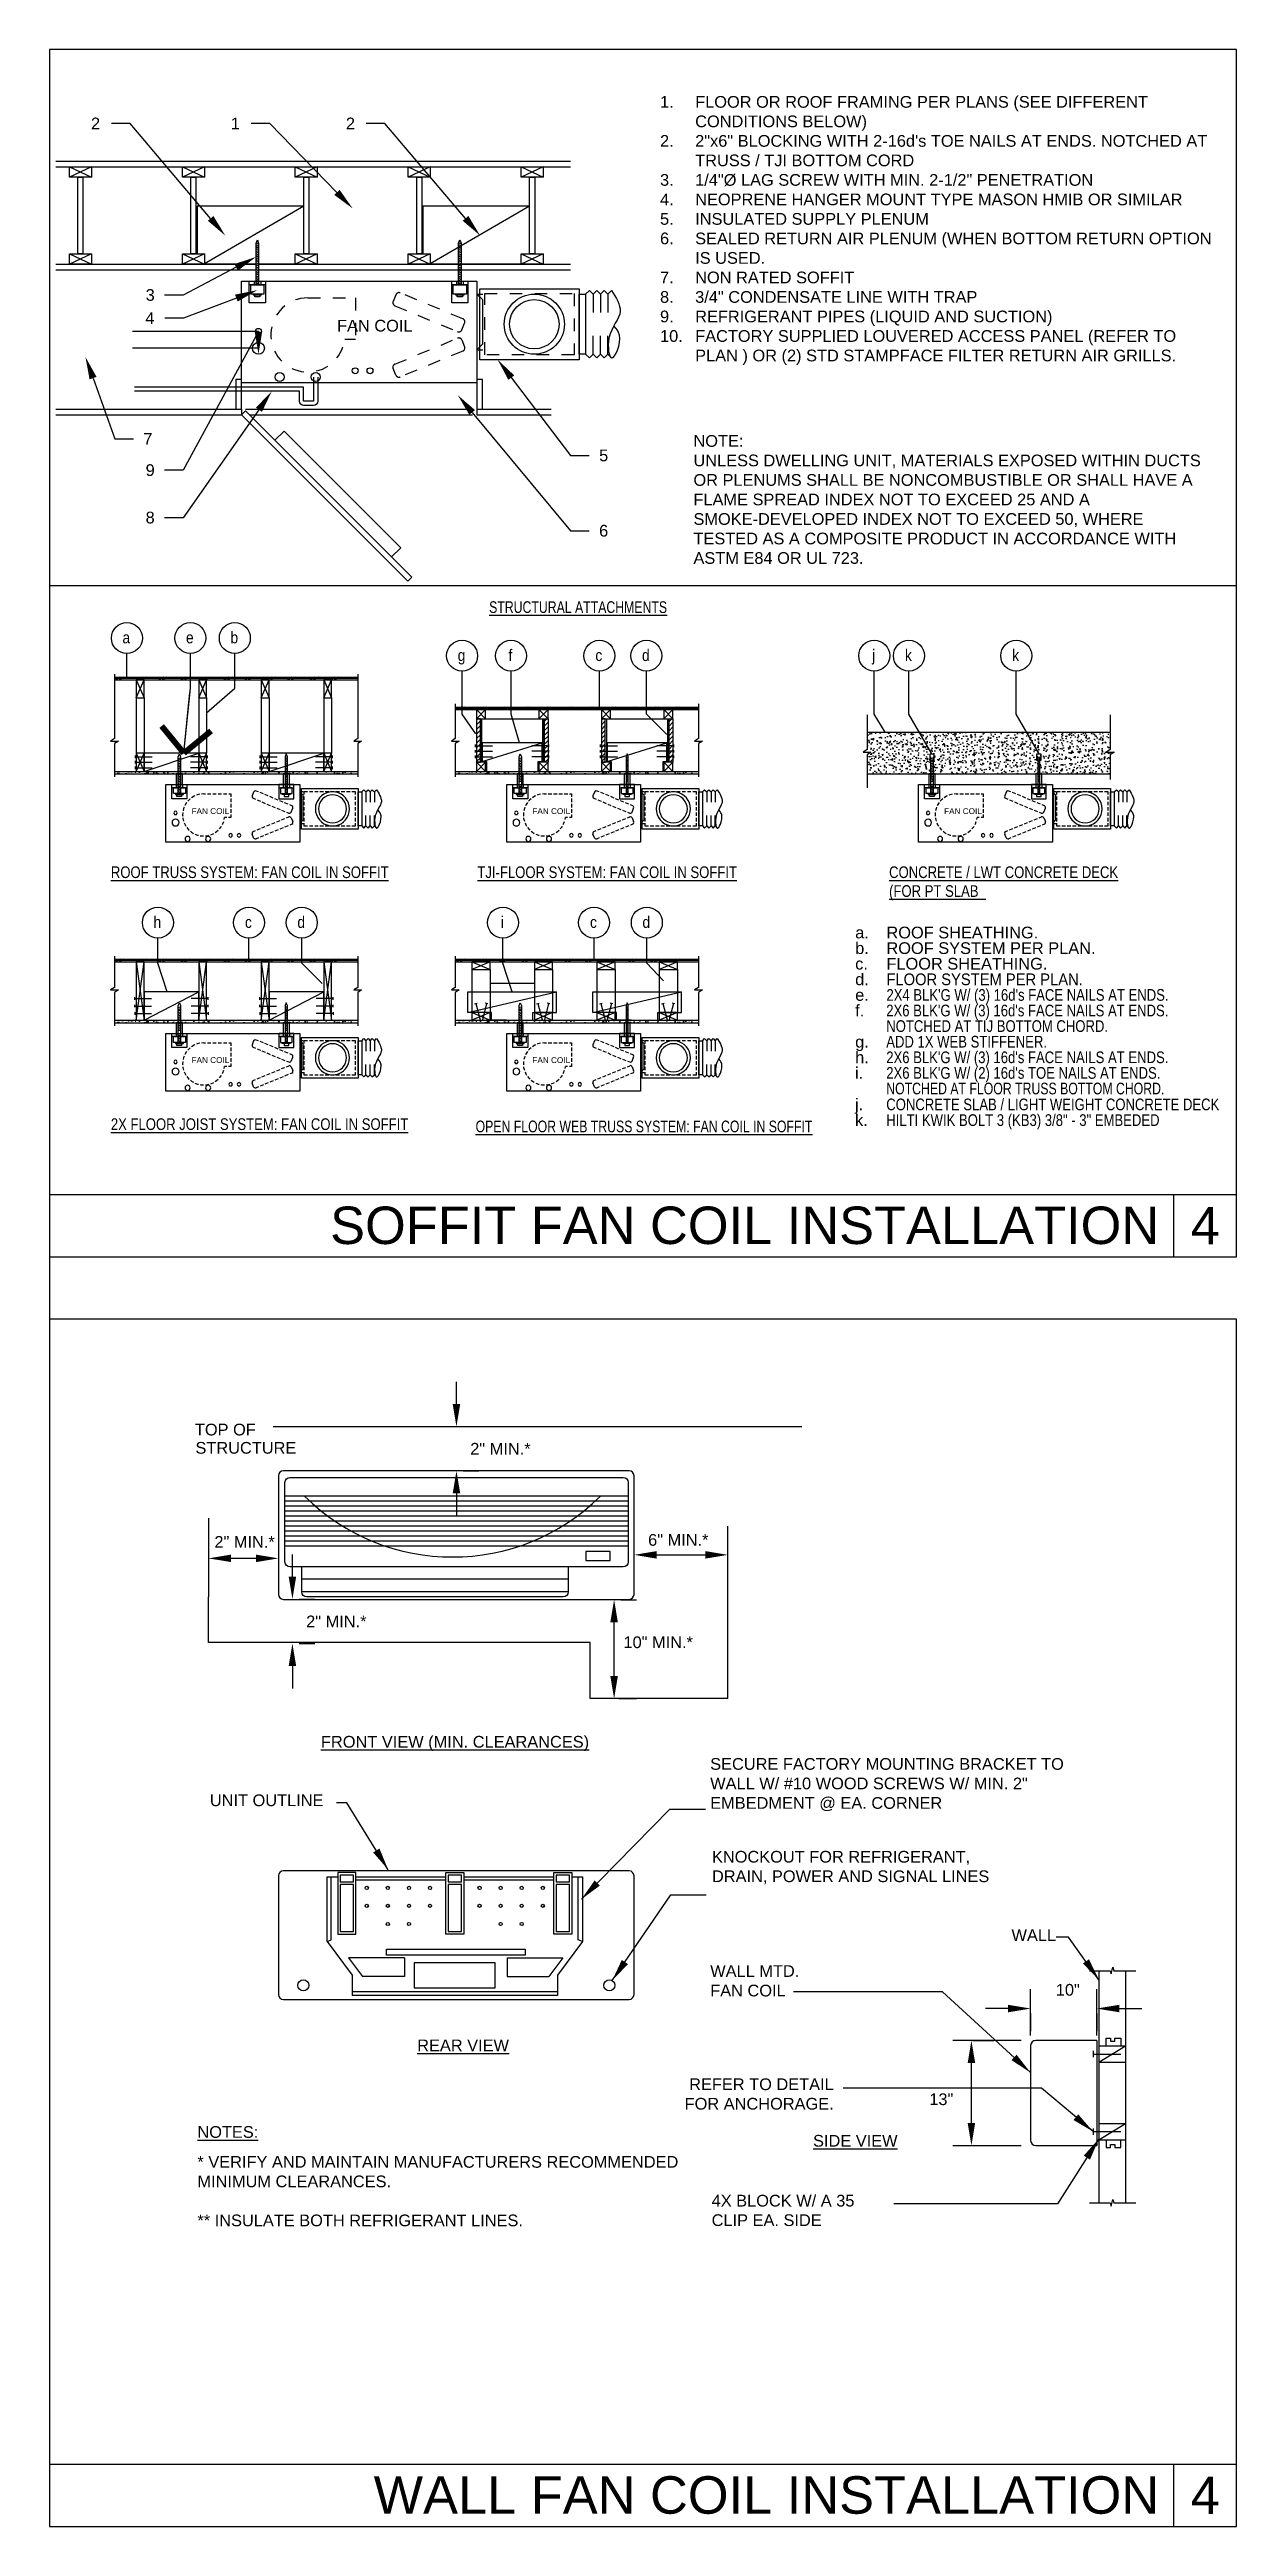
# Model space of a CAD drawing. Header units: inches. Extents: x -22 to 145, y -20 to 61.
# Drawn here: x 76.65 to 86.15, y 7.51 to 27.35 of the extents above; entities that cross this region are included whole.
import ezdxf
from ezdxf import colors
from ezdxf.entities.mleader import LeaderData, LeaderLine
from ezdxf.enums import TextEntityAlignment as Align
from ezdxf.math import Vec2, Vec3

# ---------------------------------------------------------------- set-up
doc = ezdxf.new("R2010")
doc.units = ezdxf.units.IN
doc.header["$MEASUREMENT"] = 0
doc.header["$PDMODE"] = 34
doc.header["$PDSIZE"] = 50
doc.linetypes.add('DASHEDX2', pattern=[1.5, 1, -0.5])
for name, color, linetype in [('16-SD6 64888$0$DET-3', 3, 'Continuous'), ('DET-2', 2, 'Continuous'), ('DET-3', 3, 'Continuous'), ('G-DETL-LW04', 4, 'Continuous'), ('GEC_BORDER', 2, 'Continuous'), ('M-DET-MEDIUM', 3, 'Continuous'), ('M-DET-THIN', 9, 'Continuous'), ('M-DET-TXT', 2, 'Continuous'), ('M_TEXT', 2, 'Continuous')]:
    doc.layers.add(name, color=color, linetype=linetype)
doc.styles.add('16-SD6 64888$0$ARC-TEXT', font='arial.ttf', dxfattribs={"width": 0.86, "height": 4.5})
doc.styles.add('ARC-TEXT', font='arial.ttf', dxfattribs={"width": 1.00018, "height": 0.0938})
doc.styles.get("Standard").update_dxf_attribs({"font": 'arial.ttf'})
doc.styles.add('TITLE1', font='arial.ttf')
doc.dimstyles.new('GEC-DIMSTYLE$7', dxfattribs={"dimscale": 12, "dimtxt": 1.125, "dimasz": 0.03125, "dimexe": 0.0625, "dimexo": 0.0625, "dimgap": 0.0625, "dimtad": 1, "dimdec": 4, "dimzin": 3, "dimdsep": 46, "dimlunit": 4, "dimtxsty": 'ARC-TEXT', "dimblk1": 'LEADER-ARROW', "dimblk2": 'LEADER-ARROW', "dimsah": 1, "dimcen": 0.03125, "dimclrd": 1, "dimclrt": 2, "dimadec": 0, "dimazin": 0, "dimtfac": 1, "dimtdec": 4, "dimtix": 1, "dimtmove": 2, "dimatfit": 3, "dimldrblk": 'LEADER-ARROW', "dimfxl": 1, "dimfrac": 2, "dimtzin": 3, "dimarcsym": 0})
doc.dimstyles.new('Standard 2', dxfattribs={"dimtxt": 0.18, "dimasz": 0.18, "dimexe": 0.18, "dimexo": 0.0625, "dimgap": 0.09, "dimtad": 0, "dimtih": 1, "dimtoh": 1, "dimdec": 4, "dimzin": 0, "dimdsep": 46, "dimtxsty": 'Standard', "dimcen": 0.09, "dimadec": 0, "dimazin": 0, "dimtfac": 1, "dimtdec": 4, "dimtofl": 0, "dimtmove": 0, "dimatfit": 3, "dimfxl": 1, "dimtolj": 1, "dimtzin": 0, "dimarcsym": 0})
doc.dimstyles.new('STANDARD$7', dxfattribs={"dimtxt": 0.18, "dimasz": 0.125, "dimexe": 0.179688, "dimexo": 0.0625, "dimgap": 0.09, "dimtad": 1, "dimdec": 4, "dimzin": 0, "dimdsep": 46, "dimlunit": 4, "dimtxsty": 'Standard', "dimcen": 0.09375, "dimclrd": 256, "dimadec": 0, "dimazin": 0, "dimtfac": 1, "dimtdec": 4, "dimtmove": 0, "dimatfit": 3, "dimfxl": 1, "dimtolj": 1, "dimtzin": 0, "dimarcsym": 0})
pattern_1 = [(45, (99.107392, -63.941552), (-0.018414239, 0.018414239), [])]
pattern_2 = [(45, (100.107392, -63.941552), (-0.018414239, 0.018414239), [])]

msp = doc.modelspace()

# ---------------------------------------------------------------- texts
at = {"layer": 'DET-2', "style": 'ARC-TEXT', "width": 1.00018}
for s, p in [('a.', (83.09575, 20.22903)), ('c.', (83.09575, 19.97903)), ('b.', (83.09575, 20.10403)), ('d.', (83.09575, 19.85403)), ('f.', (83.09575, 19.60403)), ('e.', (83.09575, 19.72903)), ('g.', (83.09575, 19.35403)), ('h.', (83.09575, 19.22903))]:
    msp.add_text(s, height=0.09375, dxfattribs=at).set_placement(p)
at = {"layer": 'M-DET-THIN', "linetype": 'DASHEDX2', "ltscale": 0.05, "style": '16-SD6 64888$0$ARC-TEXT', "width": 1.00018}
for p in [(77.78379, 21.2247), (80.51184, 21.2247), (83.80745, 21.2247), (77.78379, 19.23065), (80.51184, 19.23065)]:
    msp.add_text('FAN COIL', height=0.046875, dxfattribs=at).set_placement(p)
at = {"layer": 'M-DET-TXT', "style": 'ARC-TEXT'}
for s, width, p in [('%%USTRUCTURAL ATTACHMENTS', 0.75, (80.16561, 22.83537)), ('%%UROOF TRUSS SYSTEM: FAN COIL IN SOFFIT', 0.8, (77.13776, 20.71218)), ('%%UTJI-FLOOR SYSTEM: FAN COIL IN SOFFIT', 0.8, (80.07146, 20.71218)), ('%%UCONCRETE / LWT CONCRETE DECK', 0.8, (83.36706, 20.71218)), ('%%U(FOR PT SLAB  ', 0.8, (83.36706, 20.56116)), ('ROOF SHEATHING.', 1.00018, (83.34575, 20.22903)), ('ROOF SYSTEM PER PLAN.', 1.00018, (83.34575, 20.10403)), ('FLOOR SHEATHING.', 1.00018, (83.34575, 19.97903)), ('FLOOR SYSTEM PER PLAN.', 0.9, (83.34575, 19.85403)), ("2X6 BLK'G W/ (3) 16d's FACE NAILS AT ENDS.", 0.8, (83.34429, 19.60426)), ("2X4 BLK'G W/ (3) 16d's FACE NAILS AT ENDS.", 0.8, (83.34575, 19.72903)), ('ADD 1X WEB STIFFENER.', 0.8, (83.34429, 19.35445)), ('NOTCHED AT TIJ BOTTOM CHORD.', 0.8, (83.34429, 19.47945)), ("2X6 BLK'G W/ (3) 16d's FACE NAILS AT ENDS.", 0.8, (83.34429, 19.22945)), ('i.', 1.00018, (83.09429, 19.10445)), ("2X6 BLK'G W/ (2) 16d's TOE NAILS AT ENDS.", 0.8, (83.34429, 19.10445)), ('NOTCHED AT FLOOR TRUSS BOTTOM CHORD.', 0.75, (83.34429, 18.97945)), ('j.', 1.00018, (83.09429, 18.85208)), ('CONCRETE SLAB / LIGHT WEIGHT CONCRETE DECK', 0.8, (83.34429, 18.85208)), ('%%U2X FLOOR JOIST SYSTEM: FAN COIL IN SOFFIT', 0.8, (77.13776, 18.694)), ('%%UOPEN FLOOR WEB TRUSS SYSTEM: FAN COIL IN SOFFIT', 0.75, (80.05722, 18.67561)), ('k.', 1.00018, (83.09429, 18.72638)), ('HILTI KWIK BOLT 3 (KB3) 3/8" - 3" EMBEDED', 0.8, (83.34429, 18.72638))]:
    msp.add_text(s, height=0.09375, dxfattribs=dict(at, width=width)).set_placement(p)
at = {"layer": 'M-DET-TXT', "style": 'TITLE1'}
for p in [(85.8972, 17.92848), (85.8972, 7.75848)]:
    msp.add_text('4', height=0.3, dxfattribs=at).set_placement(p, align=Align.MIDDLE_CENTER)
at = {"layer": 'M-DET-TXT', "style": 'ARC-TEXT'}
for s, p in [('2" MIN.*', (80.01443, 16.09409)), ('2" MIN.*', (77.96645, 15.3478)), ('6" MIN.*', (81.43808, 15.36409)), ('2" MIN.*', (78.70097, 14.71096)), ('10" MIN.*', (81.2411, 14.54415)), ('%%UFRONT VIEW (MIN. CLEARANCES)', (78.81951, 13.74684)), ('UNIT OUTLINE', (77.9302, 13.27812)), ('%%UREAR VIEW', (79.58975, 11.31509)), ('%%UNOTES:', (77.83056, 10.62143)), ('%%USIDE VIEW', (82.75828, 10.55078))]:
    msp.add_text(s, height=0.09375, dxfattribs=at).set_placement(p)
at = {"layer": 'M-DET-TXT'}
for s, insert, char_height, width, attachment_point, style in [('\\pi-0.28125,l0.375,t0.375;1.^IFLOOR OR ROOF FRAMING PER PLANS (SEE DIFFERENT CONDITIONS BELOW)\\P2.^I2"x6" BLOCKING WITH 2-16d\'s TOE NAILS AT ENDS. NOTCHED AT TRUSS / TJI BOTTOM CORD\\P3.^I1/4"Ø LAG SCREW WITH MIN. 2-1/2" PENETRATION\\P4.^INEOPRENE HANGER MOUNT TYPE MASON HMIB OR SIMILAR\\P5.^IINSULATED SUPPLY PLENUM \\P6.^ISEALED RETURN AIR PLENUM (WHEN BOTTOM RETURN OPTION IS USED.\\P7.^INON RATED SOFFIT\\P8.^I3/4" CONDENSATE LINE WITH TRAP\\P9.^IREFRIGERANT PIPES (LIQUID AND SUCTION)\\P10.^IFACTORY SUPPLIED LOUVERED ACCESS PANEL (REFER TO PLAN ) OR (2) STD STAMPFACE FILTER RETURN AIR GRILLS.', (81.43975, 26.97628), 0.09375, 4.5063936, 1, 'ARC-TEXT'), ('NOTE:\\PUNLESS DWELLING UNIT, MATERIALS EXPOSED WITHIN DUCTS OR PLENUMS SHALL BE NONCOMBUSTIBLE OR SHALL HAVE A FLAME SPREAD INDEX NOT TO EXCEED 25 AND A SMOKE-DEVELOPED INDEX NOT TO EXCEED 50, WHERE TESTED AS A COMPOSITE PRODUCT IN ACCORDANCE WITH ASTM E84 OR UL 723.', (81.80105, 24.26023), 0.09375, 4.0951138, 1, 'ARC-TEXT'), ('SOFFIT FAN COIL INSTALLATION  ', (85.52849, 17.92848), 0.3, 9.078125, 6, 'TITLE1'), ('SECURE FACTORY MOUNTING BRACKET TO WALL W/ #10 WOOD SCREWS W/ MIN. 2" EMBEDMENT @ EA. CORNER', (81.93491, 13.66315), 0.09375, 2.8225838, 1, 'ARC-TEXT'), ('KNOCKOUT FOR REFRIGERANT, DRAIN, POWER AND SIGNAL LINES', (81.94923, 12.91973), 0.09375, 2.2369028, 1, 'ARC-TEXT'), ('WALL MTD. FAN COIL', (81.93521, 12.00424), 0.09375, 0.8129334, 1, 'ARC-TEXT'), ('REFER TO DETAIL  \\PFOR ANCHORAGE.', (82.92384, 11.09758), 0.09375, 2.4375497, 3, 'ARC-TEXT'), ('* VERIFY AND MAINTAIN MANUFACTURERS RECOMMENDED MINIMUM CLEARANCES. \\P\\P** INSULATE BOTH REFRIGERANT LINES.', (77.83056, 10.47571), 0.09375, 4.3171947, 1, 'ARC-TEXT'), ('4X BLOCK W/ A 35 CLIP EA. SIDE', (81.94676, 10.16505), 0.09375, 1.4471367, 1, 'ARC-TEXT'), ('WALL FAN COIL INSTALLATION  ', (85.52849, 7.75848), 0.3, 9.078125, 6, 'TITLE1')]:
    msp.add_mtext(s, dxfattribs=dict(at, insert=insert, char_height=char_height, width=width, attachment_point=attachment_point, style=style))
at = {"layer": 'M-DET-TXT', "insert": (78.85448, 25.18343), "char_height": 0.09375, "attachment_point": 1, "style": 'ARC-TEXT'}
msp.add_mtext('\\pi-0.28125,l0.375,t0.375;FAN COIL', dxfattribs=at)
at = {"layer": 'M_TEXT', "style": 'ARC-TEXT'}
for s, p in [('TOP OF', (77.8105, 16.24777)), ('STRUCTURE', (77.81491, 16.10131))]:
    msp.add_text(s, height=0.09375, dxfattribs=at).set_placement(p)
for s, p in [('WALL', (84.70346, 12.24497)), ('10"', (84.89386, 11.80694)), ('13"', (83.88081, 10.9305))]:
    msp.add_text(s, height=0.09375, dxfattribs=at).set_placement(p, align=Align.MIDDLE_RIGHT)

# ---------------------------------------------------------------- blocks, each defined once
blk = doc.blocks.new('*D1119')
at = {"layer": 'Defpoints', "color": 0, "transparency": 16777216}
for p in [(81.157, 14.931), (81.166, 14.931), (81.142, 14.14)]:
    blk.add_point(p, dxfattribs=at)
at = {"layer": 'M-DET-TXT', "color": 0, "lineweight": -2, "transparency": 16777216}
for p, q in [((81.219, 14.931), (81.346, 14.931)), ((81.166, 14.32), (81.166, 14.751)), ((81.204, 14.14), (81.346, 14.14))]:
    blk.add_line(p, q, dxfattribs=at)
at = {"layer": 'M-DET-TXT', "color": 0, "transparency": 16777216}
for points in [[(81.136, 14.751), (81.196, 14.751), (81.166, 14.931)], [(81.136, 14.32), (81.196, 14.32), (81.166, 14.14)]]:
    blk.add_solid(points, dxfattribs=at)
blk = doc.blocks.new('*D1120')
at = {"layer": 'Defpoints', "color": 0, "transparency": 16777216}
for p in [(84.5, 11.679), (84.5, 11.657), (85.029, 11.679)]:
    blk.add_point(p, dxfattribs=at)
at = {"layer": 'M-DET-TXT', "color": 0, "lineweight": -2, "transparency": 16777216}
for p, q in [((84.32, 11.657), (84.14, 11.657)), ((84.5, 11.617), (84.5, 11.477)), ((85.029, 11.617), (85.029, 11.477)), ((85.209, 11.657), (85.389, 11.657))]:
    blk.add_line(p, q, dxfattribs=at)
at = {"layer": 'M-DET-TXT', "color": 0, "transparency": 16777216}
for points in [[(84.32, 11.687), (84.32, 11.627), (84.5, 11.657)], [(85.209, 11.687), (85.209, 11.627), (85.029, 11.657)]]:
    blk.add_solid(points, dxfattribs=at)
blk = doc.blocks.new('*D1121')
at = {"layer": 'Defpoints', "color": 0, "transparency": 16777216}
for p in [(83.973, 11.402), (84.026, 11.402), (83.973, 10.56)]:
    blk.add_point(p, dxfattribs=at)
at = {"layer": 'M-DET-TXT', "color": 0, "lineweight": -2, "transparency": 16777216}
for p, q in [((84.036, 11.402), (84.206, 11.402)), ((84.026, 10.74), (84.026, 11.222)), ((84.036, 10.56), (84.206, 10.56))]:
    blk.add_line(p, q, dxfattribs=at)
at = {"layer": 'M-DET-TXT', "color": 0, "transparency": 16777216}
for points in [[(83.996, 11.222), (84.056, 11.222), (84.026, 11.402)], [(83.996, 10.74), (84.056, 10.74), (84.026, 10.56)]]:
    blk.add_solid(points, dxfattribs=at)
blk = doc.blocks.new('A$C016346C8')
at = {"layer": 'G-DETL-LW04'}
for p, q in [((0, 2.5), (15.9, 2.5)), ((15.9, 2.5), (16.6, 0)), ((16.6, 0), (17.9, 5.1)), ((17.9, 5.1), (18.6, 2.5)), ((18.6, 2.5), (35.6, 2.5))]:
    blk.add_line(p, q, dxfattribs=at)
blk = doc.blocks.new('*D1122')
at = {"layer": 'Defpoints', "color": 0, "transparency": 16777216}
for p in [(77.92, 15.284), (78.48, 15.284), (77.92, 15.263)]:
    blk.add_point(p, dxfattribs=at)
at = {"layer": 'M-DET-TXT', "color": 0, "lineweight": -2, "transparency": 16777216}
for p, q in [((77.92, 15.222), (77.92, 15.083)), ((78.3, 15.263), (78.1, 15.263)), ((78.48, 15.222), (78.48, 15.083))]:
    blk.add_line(p, q, dxfattribs=at)
at = {"layer": 'M-DET-TXT', "color": 0, "transparency": 16777216}
for points in [[(78.1, 15.293), (78.1, 15.233), (77.92, 15.263)], [(78.3, 15.293), (78.3, 15.233), (78.48, 15.263)]]:
    blk.add_solid(points, dxfattribs=at)
blk = doc.blocks.new('*D1123')
at = {"layer": 'Defpoints', "color": 0, "transparency": 16777216}
for p in [(81.326, 15.291), (82.077, 15.291), (82.077, 15.291)]:
    blk.add_point(p, dxfattribs=at)
at = {"layer": 'M-DET-TXT', "color": 0, "lineweight": -2, "transparency": 16777216}
for p, q in [((81.326, 15.354), (81.326, 15.471)), ((81.506, 15.291), (81.897, 15.291)), ((82.077, 15.354), (82.077, 15.471))]:
    blk.add_line(p, q, dxfattribs=at)
at = {"layer": 'M-DET-TXT', "color": 0, "transparency": 16777216}
for points in [[(81.506, 15.321), (81.506, 15.261), (81.326, 15.291)], [(81.897, 15.321), (81.897, 15.261), (82.077, 15.291)]]:
    blk.add_solid(points, dxfattribs=at)
blk = doc.blocks.new('*D1124')
at = {"layer": 'Defpoints', "color": 0, "transparency": 16777216}
for p in [(79.895, 16.318), (79.904, 16.318), (79.895, 15.964)]:
    blk.add_point(p, dxfattribs=at)
at = {"layer": 'M-DET-TXT', "color": 0, "lineweight": -2, "transparency": 16777216}
for p, q in [((79.904, 16.498), (79.904, 16.678)), ((79.958, 16.318), (80.084, 16.318)), ((79.958, 15.964), (80.084, 15.964)), ((79.904, 15.784), (79.904, 15.604))]:
    blk.add_line(p, q, dxfattribs=at)
at = {"layer": 'M-DET-TXT', "color": 0, "transparency": 16777216}
for points in [[(79.874, 16.498), (79.934, 16.498), (79.904, 16.318)], [(79.874, 15.784), (79.934, 15.784), (79.904, 15.964)]]:
    blk.add_solid(points, dxfattribs=at)
blk = doc.blocks.new('*D1125')
at = {"layer": 'Defpoints', "color": 0, "transparency": 16777216}
for p in [(78.582, 14.935), (78.591, 14.935), (78.582, 14.581)]:
    blk.add_point(p, dxfattribs=at)
at = {"layer": 'M-DET-TXT', "color": 0, "lineweight": -2, "transparency": 16777216}
for p, q in [((78.591, 15.115), (78.591, 15.295)), ((78.644, 14.935), (78.771, 14.935)), ((78.644, 14.581), (78.771, 14.581)), ((78.591, 14.401), (78.591, 14.221))]:
    blk.add_line(p, q, dxfattribs=at)
at = {"layer": 'M-DET-TXT', "color": 0, "transparency": 16777216}
for points in [[(78.561, 15.115), (78.621, 15.115), (78.591, 14.935)], [(78.561, 14.401), (78.621, 14.401), (78.591, 14.581)]]:
    blk.add_solid(points, dxfattribs=at)
blk = doc.blocks.new('LEADER-ARROW')
at = {"color": 1}
blk.add_line((0, 0), (-1.3, 0), dxfattribs=at)
at = {"color": 1, "const_width": 0.125}
for points in [[(0, 0), (-0.53, 0.53)], [(0, 0), (-0.53, -0.53)]]:
    blk.add_lwpolyline(points, dxfattribs=at)
blk = doc.blocks.new('Note-ref')
at = {"linetype": 'Continuous', "ltscale": 6}
blk.add_circle((0.124, 0), 0.124, dxfattribs=at)
at = {"linetype": 'Continuous', "ltscale": 12, "style": 'ARC-TEXT', "width": 0.85}
blk.add_attdef('X', text='', height=0.093, dxfattribs=at).set_placement((0.12, -0.043), align=Align.CENTER)
blk = doc.blocks.new('*U1116')
at = {"layer": 'M-DET-MEDIUM'}
for p, q in [((0, 3.5), (0, 0)), ((1.5, 3.5), (0, 3.5)), ((0, 0), (1.5, 0)), ((1.5, 0), (1.5, 3.5))]:
    blk.add_line(p, q, dxfattribs=at)
at = {"layer": 'M-DET-THIN'}
for p, q in [((0, 3.5), (1.5, 0)), ((0, 0), (1.5, 3.5))]:
    blk.add_line(p, q, dxfattribs=at)
blk = doc.blocks.new('NAIL_LG')
at = {"layer": 'DET-3'}
for p, q in [((-0.25, 0.17), (0.25, 0.17)), ((0, 0.17), (0, -3.08))]:
    blk.add_line(p, q, dxfattribs=at)
blk = doc.blocks.new('2X2tji')
at = {"color": 1, "linetype": 'Continuous'}
for p, q in [((0, 10.12), (1.75, 11.88)), ((0, 11.88), (1.75, 10.12)), ((0, 1.75), (1.75, 0)), ((0, 0), (1.75, 1.75))]:
    blk.add_line(p, q, dxfattribs=at)
at = {"color": 2, "linetype": 'Continuous'}
for p, q in [((0.75, 1.75), (0.75, 10.12)), ((0.98, 10.12), (0.98, 1.75))]:
    blk.add_line(p, q, dxfattribs=at)
at = {"color": 4, "linetype": 'Continuous'}
for points in [[(0, 10.12), (1.75, 10.12), (1.75, 11.88), (0, 11.88)], [(0, 0), (1.75, 0), (1.75, 1.75), (0, 1.75)]]:
    blk.add_lwpolyline(points, close=True, dxfattribs=at)
blk = doc.blocks.new('*U1114')
for p, q in [((0, 3.5), (0, 0)), ((1.5, 3.5), (0, 3.5)), ((0, 0), (1.5, 0)), ((1.5, 0), (1.5, 3.5))]:
    blk.add_line(p, q)
at = {"color": 1}
for p, q in [((0, 3.5), (1.5, 0)), ((0, 0), (1.5, 3.5))]:
    blk.add_line(p, q, dxfattribs=at)
blk = doc.blocks.new('16-SD6 64888$0$NAIL_LG')
at = {"layer": '16-SD6 64888$0$DET-3'}
for p, q in [((-0.25, 0.17), (0.25, 0.17)), ((0, 0.17), (0, -3.08))]:
    blk.add_line(p, q, dxfattribs=at)
blk = doc.blocks.new('*U1117')
at = {"layer": 'M-DET-MEDIUM'}
for p, q in [((0, 11.25), (0, 0)), ((1.5, 11.25), (0, 11.25)), ((1.5, 0), (1.5, 11.25)), ((0, 0), (1.5, 0))]:
    blk.add_line(p, q, dxfattribs=at)
at = {"layer": 'M-DET-THIN'}
for p, q in [((0, 11.25), (1.5, 0)), ((0, 0), (1.5, 11.25))]:
    blk.add_line(p, q, dxfattribs=at)

# ---------------------------------------------------------------- dimensions: what is measured, and where the dimension line sits
at = {"layer": 'M-DET-TXT'}
for base, p1, p2, picture, middle in [((79.9043, 16.31773), (79.89512, 15.96425), (79.89512, 16.31773), '*D1124', (79.9043, 16.14099)), ((78.59084, 14.9346), (78.58165, 14.58112), (78.58165, 14.9346), '*D1125', (78.59084, 14.75786)), ((81.16592, 14.93071), (81.14197, 14.14049), (81.15673, 14.93071), '*D1119', (81.16592, 14.33244)), ((84.02615, 11.40164), (83.97301, 10.55954), (83.97301, 11.40164), '*D1121', (84.02615, 10.98328))]:
    dim = msp.add_linear_dim(base=base, p1=p1, p2=p2, angle=90, text=' ', dimstyle='Standard 2', override={"dimgap": 0.09375}, dxfattribs=at)
    dim.commit()
    dim.dimension.update_dxf_attribs({"geometry": picture, "text_midpoint": middle, "dimtype": 160})
for base, p1, p2, picture, middle in [((77.92001, 15.26335), (78.47965, 15.2845), (77.92001, 15.2845), '*D1122', (78.20724, 15.26335)), ((82.07651, 15.2914), (81.32563, 15.2914), (82.07651, 15.2914), '*D1123', (81.77596, 15.2914)), ((84.49983, 11.65691), (85.02867, 11.67925), (84.49983, 11.67925), '*D1120', (84.76425, 11.65691))]:
    dim = msp.add_linear_dim(base=base, p1=p1, p2=p2, text=' ', dimstyle='Standard 2', override={"dimgap": 0.09375}, dxfattribs=at)
    dim.commit()
    dim.dimension.update_dxf_attribs({"geometry": picture, "text_midpoint": middle, "dimtype": 160})

# ---------------------------------------------------------------- hatches: boundary and pattern name
at = {"layer": 'M-DET-MEDIUM'}
h = msp.add_hatch(dxfattribs=at)
h.set_pattern_fill('ANSI31', color=256, scale=0.208333)
h.set_pattern_definition(pattern_1)
h.paths.add_polyline_path([(80.06407, 21.63945), (80.09532, 21.63945), (80.09532, 21.98841), (80.06407, 21.98841)])
h = msp.add_hatch(dxfattribs=at)
h.set_pattern_fill('ANSI31', color=256, scale=0.208333)
h.set_pattern_definition(pattern_1)
h.paths.add_polyline_path([(80.63699, 21.98841), (80.60574, 21.98841), (80.60574, 21.63945), (80.63699, 21.63945)])
h = msp.add_hatch(dxfattribs=at)
h.set_pattern_fill('ANSI31', color=256, scale=0.208333)
h.set_pattern_definition(pattern_2)
h.paths.add_polyline_path([(81.06407, 21.63945), (81.09532, 21.63945), (81.09532, 21.98841), (81.06407, 21.98841)])
h = msp.add_hatch(dxfattribs=at)
h.set_pattern_fill('ANSI31', color=256, scale=0.208333)
h.set_pattern_definition(pattern_2)
h.paths.add_polyline_path([(81.63699, 21.98841), (81.60574, 21.98841), (81.60574, 21.63945), (81.63699, 21.63945)])
h = msp.add_hatch(dxfattribs=at)
h.set_pattern_fill('AR-CONC', color=256, scale=0.0125)
h.set_pattern_definition([(50, (86.939615, 17.25779), (0.0896575, -0.007844), [0.009375, -0.103125]), (355, (86.939615, 17.25779), (-0.0173439, 0.094024), [0.0075, -0.0825]), (100.4514, (86.94709, 17.25714), (0.0723136, 0.08618), [0.0079675, -0.0876428]), (46.1842, (86.93962, 17.28279), (0.1334052, -0.0206899), [0.0140625, -0.1546875]), (96.6356, (86.95073, 17.28107), (0.1168327, 0.1217648), [0.0119513, -0.1314642]), (351.1842, (86.93962, 17.2828), (0.1168327, 0.1217648), [0.01125, -0.12375]), (21, (86.952115, 17.27654), (0.0746134, -0.05032736), [0.009375, -0.103125]), (326, (86.952115, 17.27654), (0.0304144, 0.0906438), [0.0075, -0.0825]), (71.4514, (86.95833, 17.27235), (0.1050278, 0.0403164), [0.0079675, -0.0876428]), (37.5, (86.939615, 17.257794), (0.00151998, 0.04161173), [0, -0.0815, 0, -0.08375, 0, -0.0828125]), (7.5, (86.939615, 17.257794), (0.0328837, 0.04930146), [0, -0.04775, 0, -0.079625, 0, -0.0315625]), (327.5, (86.91174, 17.257794), (0.0667278, -0.00281936), [0, -0.03125, 0, -0.0975, 0, -0.129375]), (317.5, (86.89924, 17.257794), (0.07289827, 0.01251312), [0, -0.040625, 0, -0.06475, 0, -0.091875])])
h.paths.add_polyline_path([(81.26121, 21.56653), (81.13178, 21.56653), (80.42338, 21.56653), (80.42338, 21.5457), (81.26121, 21.5457)])
h.paths.add_polyline_path([(80.40575, 21.56653), (80.13178, 21.56653), (79.89504, 21.56653), (79.89504, 21.5457), (80.40575, 21.5457)])
h.paths.add_polyline_path([(81.84153, 21.56653), (81.27884, 21.56653), (81.27884, 21.5457), (81.84153, 21.5457)])
h = msp.add_hatch(dxfattribs=at)
h.set_pattern_fill('AR-CONC', color=256, scale=0.0125)
h.set_pattern_definition([(50, (84.21156, 15.26374), (0.0896575, -0.007844), [0.009375, -0.103125]), (355, (84.21156, 15.26374), (-0.0173439, 0.094024), [0.0075, -0.0825]), (100.4514, (84.21903, 15.26309), (0.0723136, 0.08618), [0.0079675, -0.0876428]), (46.1842, (84.21156, 15.28874), (0.1334052, -0.0206899), [0.0140625, -0.1546875]), (96.6356, (84.22268, 15.28702), (0.1168327, 0.1217648), [0.0119513, -0.1314642]), (351.1842, (84.21156, 15.28874), (0.1168327, 0.1217648), [0.01125, -0.12375]), (21, (84.22406, 15.28249), (0.0746134, -0.05032736), [0.009375, -0.103125]), (326, (84.22406, 15.28249), (0.0304144, 0.0906438), [0.0075, -0.0825]), (71.4514, (84.23028, 15.2783), (0.1050278, 0.0403164), [0.0079675, -0.0876428]), (37.5, (84.211562, 15.263742), (0.00151998, 0.04161173), [0, -0.0815, 0, -0.08375, 0, -0.0828125]), (7.5, (84.211562, 15.263742), (0.0328837, 0.04930146), [0, -0.04775, 0, -0.079625, 0, -0.0315625]), (327.5, (84.183687, 15.263742), (0.0667278, -0.00281936), [0, -0.03125, 0, -0.0975, 0, -0.129375]), (317.5, (84.17119, 15.26374), (0.07289827, 0.01251312), [0, -0.040625, 0, -0.06475, 0, -0.091875])])
h.paths.add_polyline_path([(78.53315, 19.57248), (78.40373, 19.57248), (77.69533, 19.57248), (77.69533, 19.55165), (78.53315, 19.55165)])
h.paths.add_polyline_path([(77.67769, 19.57248), (77.40373, 19.57248), (77.16699, 19.57248), (77.16699, 19.55165), (77.67769, 19.55165)])
h.paths.add_polyline_path([(79.11348, 19.57248), (78.55079, 19.57248), (78.55079, 19.55165), (79.11348, 19.55165)])
h = msp.add_hatch(dxfattribs=at)
h.set_pattern_fill('AR-CONC', color=256, scale=0.0125)
h.set_pattern_definition([(50, (86.939615, 15.26374), (0.0896575, -0.007844), [0.009375, -0.103125]), (355, (86.939615, 15.26374), (-0.0173439, 0.094024), [0.0075, -0.0825]), (100.4514, (86.94709, 15.26309), (0.0723136, 0.08618), [0.0079675, -0.0876428]), (46.1842, (86.93962, 15.28874), (0.1334052, -0.0206899), [0.0140625, -0.1546875]), (96.6356, (86.95073, 15.28702), (0.1168327, 0.1217648), [0.0119513, -0.1314642]), (351.1842, (86.93962, 15.28874), (0.1168327, 0.1217648), [0.01125, -0.12375]), (21, (86.952115, 15.28249), (0.0746134, -0.05032736), [0.009375, -0.103125]), (326, (86.952115, 15.28249), (0.0304144, 0.0906438), [0.0075, -0.0825]), (71.4514, (86.95833, 15.2783), (0.1050278, 0.0403164), [0.0079675, -0.0876428]), (37.5, (86.939615, 15.263742), (0.00151998, 0.04161173), [0, -0.0815, 0, -0.08375, 0, -0.0828125]), (7.5, (86.939615, 15.263742), (0.0328837, 0.04930146), [0, -0.04775, 0, -0.079625, 0, -0.0315625]), (327.5, (86.91174, 15.263742), (0.0667278, -0.00281936), [0, -0.03125, 0, -0.0975, 0, -0.129375]), (317.5, (86.89924, 15.26374), (0.07289827, 0.01251312), [0, -0.040625, 0, -0.06475, 0, -0.091875])])
h.paths.add_polyline_path([(81.26121, 19.57248), (81.13178, 19.57248), (80.42338, 19.57248), (80.42338, 19.55165), (81.26121, 19.55165)])
h.paths.add_polyline_path([(80.40575, 19.57248), (80.13178, 19.57248), (79.89504, 19.57248), (79.89504, 19.55165), (80.40575, 19.55165)])
h.paths.add_polyline_path([(81.84153, 19.57248), (81.27884, 19.57248), (81.27884, 19.55165), (81.84153, 19.55165)])
at = {"layer": 'M-DET-THIN'}
h = msp.add_hatch(dxfattribs=at)
h.set_pattern_fill('AR-CONC', color=9, scale=0.0125)
h.set_pattern_definition([(50, (404.62364, -6.78491), (0.089657523, -0.007844017), [0.009375, -0.103125]), (355, (404.62364, -6.78491), (-0.017343917, 0.094024017), [0.0075, -0.0825]), (100.451444, (404.63111, -6.78556), (0.072313606, 0.08618), [0.007967524, -0.087642764]), (46.1842, (404.62364, -6.75991), (0.133405166, -0.02068991), [0.0140625, -0.1546875]), (96.635635, (404.63476, -6.76163), (0.116832743, 0.121764825), [0.01195129, -0.13146422]), (351.184164, (404.62364, -6.75991), (0.116832743, 0.121764825), [0.01125, -0.12375]), (21, (404.63614, -6.76616), (0.074613382, -0.050327361), [0.009375, -0.103125]), (326, (404.63614, -6.76616), (0.030414416, 0.090643756), [0.0075, -0.0825]), (71.451445, (404.64236, -6.77035), (0.105027797, 0.040316394), [0.007967524, -0.087642764]), (37.5, (404.62364, -6.78491), (0.001519982, 0.0416117317), [0, -0.0815, 0, -0.08375, 0, -0.0828125]), (7.5, (404.62364, -6.78491), (0.032883692, 0.049301464), [0, -0.04775, 0, -0.079625, 0, -0.0315625]), (327.5, (404.595767, -6.78491), (0.0667278045, -0.002819359), [0, -0.03125, 0, -0.0975, 0, -0.129375]), (317.5, (404.583267, -6.78491), (0.072898271, 0.012513123), [0, -0.040625, 0, -0.06475, 0, -0.091875])])
h.paths.add_polyline_path([(84.5656, 21.70712), (84.57445, 21.68415), (84.57445, 21.5457), (84.59035, 21.5457), (85.13714, 21.5457), (85.13714, 21.70012), (85.16839, 21.72095), (85.10589, 21.72095), (85.13714, 21.74179), (85.13714, 21.88009), (83.19064, 21.88009), (83.19064, 21.74179), (83.15939, 21.72095), (83.22189, 21.72095), (83.19064, 21.70012), (83.19064, 21.5457), (83.70135, 21.5457), (83.70135, 21.68415), (83.7102, 21.70712), (83.71899, 21.68415), (83.71899, 21.5457), (83.73489, 21.5457), (84.55681, 21.5457), (84.55681, 21.68415)])
h = msp.add_hatch(dxfattribs=at)
h.set_pattern_fill('AR-CONC', color=9, scale=0.0125)
h.set_pattern_definition([(50, (84.21156, 17.25779), (0.0896575, -0.007844), [0.009375, -0.103125]), (355, (84.21156, 17.25779), (-0.0173439, 0.094024), [0.0075, -0.0825]), (100.4514, (84.21903, 17.25714), (0.0723136, 0.08618), [0.0079675, -0.0876428]), (46.1842, (84.21156, 17.28279), (0.1334052, -0.0206899), [0.0140625, -0.1546875]), (96.6356, (84.22268, 17.28107), (0.1168327, 0.1217648), [0.0119513, -0.1314642]), (351.1842, (84.21156, 17.2828), (0.1168327, 0.1217648), [0.01125, -0.12375]), (21, (84.22406, 17.27654), (0.0746134, -0.05032736), [0.009375, -0.103125]), (326, (84.22406, 17.27654), (0.0304144, 0.0906438), [0.0075, -0.0825]), (71.4514, (84.23028, 17.27235), (0.1050278, 0.0403164), [0.0079675, -0.0876428]), (37.5, (84.211562, 17.257794), (0.00151998, 0.04161173), [0, -0.0815, 0, -0.08375, 0, -0.0828125]), (7.5, (84.211562, 17.257794), (0.0328837, 0.04930146), [0, -0.04775, 0, -0.079625, 0, -0.0315625]), (327.5, (84.183687, 17.257794), (0.0667278, -0.00281936), [0, -0.03125, 0, -0.0975, 0, -0.129375]), (317.5, (84.17119, 17.257794), (0.07289827, 0.01251312), [0, -0.040625, 0, -0.06475, 0, -0.091875])])
h.paths.add_polyline_path([(78.53315, 21.5457), (78.53315, 21.56653), (78.40373, 21.56653), (77.69533, 21.56653), (77.69533, 21.5457)])
h.paths.add_polyline_path([(77.40373, 21.56653), (77.16699, 21.56653), (77.16699, 21.5457), (77.67769, 21.5457), (77.67769, 21.56653)])
h.paths.add_polyline_path([(78.55079, 21.56653), (78.55079, 21.5457), (79.11348, 21.5457), (79.11348, 21.56653)])

# ---------------------------------------------------------------- linework, layer by layer
msp.add_line((76.6472, 17.67848), (76.6472, 17.17848))
at = {"layer": 'G-DETL-LW04'}
for p, q in [((82.66768, 16.31773), (78.43671, 16.31773)), ((78.53134, 15.76351), (81.2784, 15.76351)), ((78.53134, 15.72351), (81.2784, 15.72351)), ((78.53134, 15.68351), (81.2784, 15.68351)), ((77.92001, 15.58361), (77.92001, 14.95517)), ((78.53134, 15.64351), (81.2784, 15.64351)), ((78.53134, 15.60351), (81.2784, 15.60351)), ((78.53134, 15.56351), (81.2784, 15.56351)), ((78.53134, 15.52351), (81.2784, 15.52351)), ((78.53134, 15.48351), (81.2784, 15.48351)), ((82.07651, 14.14049), (82.07651, 15.51989)), ((78.53134, 15.44351), (81.2784, 15.44351)), ((78.53134, 15.40351), (81.2784, 15.40351)), ((78.53134, 15.36351), (81.2784, 15.36351)), ((78.66617, 15.09893), (80.79809, 15.09893)), ((78.66617, 14.99819), (80.79809, 14.99819)), ((78.86912, 12.19312), (78.86912, 12.71295)), ((78.86912, 12.71295), (78.95347, 12.71295)), ((78.90193, 12.20698), (78.90193, 12.71295)), ((78.95347, 12.74573), (78.95347, 12.254)), ((79.09874, 12.74573), (78.95347, 12.74573)), ((79.07874, 12.72573), (78.97347, 12.72573)), ((78.97347, 12.72573), (78.97347, 12.67003)), ((79.07874, 12.67003), (79.07874, 12.72573)), ((79.09874, 12.254), (79.09874, 12.74573)), ((79.09874, 12.71295), (79.81805, 12.71295)), ((79.83805, 12.72573), (79.83805, 12.67003)), ((79.94331, 12.72573), (79.83805, 12.72573)), ((79.94331, 12.67003), (79.94331, 12.72573)), ((79.96331, 12.71295), (80.68262, 12.71295)), ((80.70262, 12.72573), (80.70262, 12.67003)), ((80.80789, 12.72573), (80.70262, 12.72573)), ((80.80789, 12.67003), (80.80789, 12.72573)), ((80.82789, 12.71295), (80.91223, 12.71295)), ((80.87943, 12.20698), (80.87943, 12.71295)), ((80.91223, 12.71295), (80.91223, 12.19312)), ((79.07874, 12.67003), (78.97347, 12.67003)), ((78.97347, 12.65003), (78.97347, 12.274)), ((79.07874, 12.65003), (78.97347, 12.65003)), ((79.07874, 12.274), (79.07874, 12.65003)), ((79.81805, 12.68485), (79.09874, 12.68485)), ((79.94331, 12.67003), (79.83805, 12.67003)), ((79.83805, 12.65003), (79.83805, 12.274)), ((79.94331, 12.65003), (79.83805, 12.65003)), ((79.94331, 12.274), (79.94331, 12.65003)), ((80.68262, 12.68485), (79.96331, 12.68485)), ((80.80789, 12.67003), (80.70262, 12.67003)), ((80.70262, 12.65003), (80.70262, 12.274)), ((80.80789, 12.65003), (80.70262, 12.65003)), ((80.80789, 12.274), (80.80789, 12.65003)), ((78.86912, 12.19312), (78.90193, 12.20698)), ((78.86912, 12.19312), (79.06822, 11.92378)), ((78.95347, 12.254), (79.09874, 12.254)), ((78.97347, 12.274), (79.07874, 12.274)), ((79.83805, 12.274), (79.94331, 12.274)), ((80.70262, 12.274), (80.80789, 12.274)), ((80.91223, 12.19312), (80.71314, 11.92378)), ((80.91223, 12.19312), (80.87943, 12.20698)), ((79.04028, 12.06393), (79.15207, 11.9127)), ((79.48752, 12.06393), (79.04028, 12.06393)), ((79.06822, 11.92378), (79.06822, 11.76227)), ((79.48752, 11.9127), (79.15207, 11.9127)), ((79.48752, 12.06393), (79.48752, 11.9127)), ((80.30902, 12.06393), (80.75626, 12.06393)), ((80.30902, 12.06393), (80.30902, 11.9127)), ((80.30902, 11.9127), (80.64447, 11.9127)), ((80.75626, 12.06393), (80.64447, 11.9127)), ((80.71314, 11.92378), (80.71314, 11.76227)), ((85.04677, 11.961), (85.04677, 10.10011)), ((85.26062, 11.961), (85.26062, 10.10011)), ((80.71314, 11.79037), (79.06822, 11.79037)), ((80.71314, 11.76227), (79.06822, 11.76227)), ((85.02867, 11.44215), (85.02867, 11.81148)), ((84.49969, 11.35998), (84.49969, 10.60121)), ((85.02853, 11.40164), (84.54136, 11.40164)), ((84.9998, 11.31722), (84.9998, 11.26709)), ((85.02853, 11.40164), (85.02853, 10.55954)), ((85.04677, 11.35711), (85.26062, 11.35711)), ((85.04677, 11.2272), (85.26062, 11.35711)), ((85.10331, 11.35711), (85.10331, 11.41898)), ((85.10331, 11.41898), (85.13839, 11.41898)), ((85.13839, 11.41898), (85.13839, 11.39629)), ((85.13839, 11.39629), (85.17346, 11.39629)), ((85.17346, 11.39629), (85.17346, 11.41898)), ((85.17346, 11.41898), (85.22091, 11.41898)), ((85.22091, 11.41898), (85.22091, 11.35711)), ((84.9998, 11.29215), (85.22183, 11.29215)), ((85.04677, 11.2272), (85.26062, 11.2272)), ((85.04677, 10.73644), (85.26062, 10.73644)), ((85.04677, 10.60653), (85.26062, 10.73644)), ((84.54136, 10.55954), (85.02853, 10.55954)), ((84.9998, 10.69654), (84.9998, 10.64641)), ((84.9998, 10.67148), (85.22183, 10.67148)), ((85.04677, 10.60653), (85.26062, 10.60653)), ((85.10331, 10.60653), (85.10331, 10.54466)), ((85.10331, 10.54466), (85.13839, 10.54466)), ((85.13839, 10.54466), (85.13839, 10.56735)), ((85.13839, 10.56735), (85.17346, 10.56735)), ((85.17346, 10.56735), (85.17346, 10.54466)), ((85.17346, 10.54466), (85.22091, 10.54466)), ((85.22091, 10.54466), (85.22091, 10.60653))]:
    msp.add_line(p, q, dxfattribs=at)
for points in [[(78.51965, 14.9346), (81.28563, 14.9346, 0.41421356), (81.32563, 14.9746), (81.32563, 15.92425, 0.41421356), (81.28563, 15.96425), (78.51965, 15.96425, 0.41421356), (78.47965, 15.92425), (78.47965, 14.9746, 0.41421356)], [(78.57134, 15.91083), (81.2384, 15.91083, -0.41421356), (81.2784, 15.87083), (81.2784, 15.23502, -0.41421356), (81.2384, 15.19502), (78.57134, 15.19502, -0.41421356), (78.53134, 15.23502), (78.53134, 15.87083, -0.41421356)], [(78.51965, 11.7299), (81.28563, 11.7299, 0.41421356), (81.32563, 11.7699), (81.32563, 12.71955, 0.41421356), (81.28563, 12.75955), (78.51965, 12.75955, 0.41421356), (78.47965, 12.71955), (78.47965, 11.7699, 0.41421356)]]:
    msp.add_lwpolyline(points, format="xyb", close=True, dxfattribs=at)
for points in [[(80.94051, 15.24554), (81.13409, 15.24554), (81.13409, 15.31809), (80.94051, 15.31809)], [(79.96331, 12.254), (79.81805, 12.254), (79.81805, 12.74573), (79.96331, 12.74573)], [(80.82789, 12.254), (80.68262, 12.254), (80.68262, 12.74573), (80.82789, 12.74573)], [(79.34339, 12.13235), (80.45314, 12.13235), (80.45314, 12.08554), (79.34339, 12.08554)], [(79.5664, 11.82268), (80.21496, 11.82268), (80.21496, 12.02432), (79.5664, 12.02432)]]:
    msp.add_lwpolyline(points, close=True, dxfattribs=at)
msp.add_lwpolyline([(80.79809, 15.19502), (80.79809, 14.99502, -0.41421356), (80.75809, 14.95502), (78.70617, 14.95502, -0.41421356), (78.66617, 14.99502), (78.66617, 15.19502)], format="xyb", dxfattribs=at)
msp.add_lwpolyline([(82.07651, 14.14049), (80.97501, 14.14049), (80.97501, 14.58967), (77.92001, 14.58967), (77.92001, 14.95517)], dxfattribs=at)
for centre, radius in [((79.1862, 12.62314), 0.01273), ((79.3549, 12.62314), 0.01273), ((79.5236, 12.62314), 0.01273), ((79.6923, 12.62314), 0.01273), ((80.08905, 12.62314), 0.01273), ((80.25776, 12.62314), 0.01273), ((80.42646, 12.62314), 0.01273), ((80.59516, 12.62314), 0.01273), ((79.1862, 12.47999), 0.01273), ((79.3549, 12.47999), 0.01273), ((79.3549, 12.33366), 0.01273), ((79.5236, 12.47999), 0.01273), ((79.5236, 12.33366), 0.01273), ((79.6923, 12.47999), 0.01273), ((80.08905, 12.47999), 0.01273), ((80.25776, 12.47999), 0.01273), ((80.25776, 12.33366), 0.01273), ((80.42646, 12.47999), 0.01273), ((80.42646, 12.33366), 0.01273), ((80.59516, 12.47999), 0.01273), ((78.67799, 11.84287), 0.04457), ((81.1273, 11.84287), 0.04457)]:
    msp.add_circle(centre, radius, dxfattribs=at)
for centre, radius, start, end in [((79.87238, 16.95691), 1.68303, 225.269238, 314.730762), ((84.54136, 11.35998), 0.04167, 90, 180), ((84.54136, 10.60121), 0.04167, 180, 270)]:
    msp.add_arc(centre, radius, start, end, dxfattribs=at)
at = {"layer": 'GEC_BORDER', "color": 3}
for p, q in [((76.6472, 18.17848), (86.1472, 18.17848)), ((85.6472, 17.67848), (85.6472, 18.17848)), ((76.6472, 8.00848), (86.1472, 8.00848)), ((85.6472, 7.50848), (85.6472, 8.00848))]:
    msp.add_line(p, q, dxfattribs=at)
at = {"layer": 'GEC_BORDER', "color": 5}
for p, q in [((85.6472, 17.67848), (85.6472, 18.17848)), ((85.6472, 7.50848), (85.6472, 8.00848))]:
    msp.add_line(p, q, dxfattribs=at)
at = {"layer": 'GEC_BORDER', "color": 3}
for points in [[(86.1472, 27.34848), (76.6472, 27.34848), (76.6472, 17.67848), (86.1472, 17.67848)], [(86.1472, 17.17848), (76.6472, 17.17848), (76.6472, 7.50848), (86.1472, 7.50848)]]:
    msp.add_lwpolyline(points, close=True, dxfattribs=at)
at = {"layer": 'M-DET-MEDIUM'}
for p, q in [((76.69617, 26.45403), (80.81681, 26.45403)), ((76.69617, 26.40884), (80.81681, 26.40884)), ((78.68182, 26.09314), (77.88603, 25.63229)), ((80.48997, 26.09314), (79.69418, 25.63229)), ((76.69617, 25.62921), (78.30028, 25.62921)), ((78.32059, 25.62921), (80.81681, 25.62921)), ((76.69617, 25.58402), (78.30028, 25.58402)), ((78.284, 25.49243), (78.284, 25.46354)), ((78.32059, 25.58402), (80.81681, 25.58402)), ((78.33687, 25.49243), (78.33687, 25.46354)), ((79.90469, 25.49243), (79.90469, 25.46354)), ((79.95756, 25.49243), (79.95756, 25.46354)), ((80.06653, 25.39032), (80.11429, 25.39032)), ((80.06653, 25.39032), (80.11429, 25.34256)), ((80.11429, 24.99088), (80.11429, 25.34256)), ((80.06653, 24.94313), (80.11429, 24.99088)), ((80.06653, 24.94313), (80.11429, 24.94313)), ((76.69617, 24.46775), (78.18301, 24.46775)), ((76.69617, 24.42257), (78.18301, 24.42257)), ((78.18301, 24.46775), (78.18301, 24.42257)), ((78.21577, 24.45533), (78.18301, 24.42257)), ((78.18301, 24.42257), (79.51486, 23.09072)), ((78.21577, 24.45533), (79.54762, 23.12348)), ((80.06653, 24.46775), (80.66209, 24.46775)), ((80.06653, 24.46775), (80.06653, 24.42257)), ((80.06653, 24.42257), (80.66209, 24.42257)), ((79.54762, 23.12348), (79.51486, 23.09072)), ((77.16699, 22.32113), (79.11348, 22.32113)), ((79.11348, 22.31019), (77.16699, 22.31019)), ((77.16699, 22.30053), (79.11348, 22.30053)), ((77.21395, 22.32113), (77.17828, 22.30053)), ((77.24231, 22.32113), (77.20663, 22.30053)), ((77.39148, 22.32113), (77.35581, 22.30053)), ((77.41984, 22.32113), (77.38417, 22.30053)), ((77.55804, 22.32113), (77.52236, 22.30053)), ((77.58639, 22.32113), (77.55072, 22.30053)), ((77.73557, 22.32113), (77.6999, 22.30053)), ((77.76393, 22.32113), (77.72825, 22.30053)), ((77.90212, 22.32113), (77.86645, 22.30053)), ((77.93048, 22.32113), (77.89481, 22.30053)), ((78.07966, 22.32113), (78.04399, 22.30053)), ((78.10802, 22.32113), (78.07234, 22.30053)), ((78.24621, 22.32113), (78.21054, 22.30053)), ((78.27457, 22.32113), (78.2389, 22.30053)), ((78.42375, 22.32113), (78.38807, 22.30053)), ((78.4521, 22.32113), (78.41643, 22.30053)), ((78.5903, 22.32113), (78.55463, 22.30053)), ((78.61866, 22.32113), (78.58298, 22.30053)), ((78.76783, 22.32113), (78.73216, 22.30053)), ((78.79619, 22.32113), (78.76052, 22.30053)), ((78.93439, 22.32113), (78.89871, 22.30053)), ((78.96274, 22.32113), (78.92707, 22.30053)), ((77.34123, 22.1547), (77.34123, 21.71237)), ((77.40373, 22.1547), (77.40373, 21.71237)), ((77.84123, 22.1547), (77.84123, 21.71237)), ((77.90373, 22.1547), (77.90373, 21.71237)), ((78.34123, 22.1547), (78.34123, 21.71237)), ((78.40373, 22.1547), (78.40373, 21.71237)), ((78.84123, 22.1547), (78.84123, 21.71237)), ((78.90373, 22.1547), (78.90373, 21.71237)), ((79.89504, 22.08192), (81.84153, 22.08192)), ((81.84153, 22.07098), (79.89504, 22.07098)), ((79.89504, 22.06133), (81.84153, 22.06133)), ((79.942, 22.08192), (79.90633, 22.06133)), ((79.97036, 22.08192), (79.93469, 22.06133)), ((80.11954, 22.08192), (80.08386, 22.06133)), ((80.14789, 22.08192), (80.11222, 22.06133)), ((80.28609, 22.08192), (80.25042, 22.06133)), ((80.31445, 22.08192), (80.27877, 22.06133)), ((80.46362, 22.08192), (80.42795, 22.06133)), ((80.49198, 22.08192), (80.45631, 22.06133)), ((80.63018, 22.08192), (80.5945, 22.06133)), ((80.65853, 22.08192), (80.62286, 22.06133)), ((80.80771, 22.08192), (80.77204, 22.06133)), ((80.83607, 22.08192), (80.80039, 22.06133)), ((80.97427, 22.08192), (80.93859, 22.06133)), ((81.00262, 22.08192), (80.96695, 22.06133)), ((81.1518, 22.08192), (81.11613, 22.06133)), ((81.18016, 22.08192), (81.14448, 22.06133)), ((81.31835, 22.08192), (81.28268, 22.06133)), ((81.34671, 22.08192), (81.31104, 22.06133)), ((81.49589, 22.08192), (81.46021, 22.06133)), ((81.52424, 22.08192), (81.48857, 22.06133)), ((81.66244, 22.08192), (81.62677, 22.06133)), ((81.6908, 22.08192), (81.65512, 22.06133)), ((80.13699, 21.98841), (80.56407, 21.98841)), ((81.13699, 21.98841), (81.56407, 21.98841)), ((83.19064, 21.88009), (85.13714, 21.88009)), ((77.67769, 21.68415), (77.68654, 21.70712)), ((77.67769, 21.38812), (77.67769, 21.68415)), ((77.68654, 21.70712), (77.69533, 21.68415)), ((77.69533, 21.68415), (77.69533, 21.38812)), ((78.54194, 21.70712), (78.53315, 21.68415)), ((78.53315, 21.68415), (78.53315, 21.38812)), ((78.55079, 21.68415), (78.54194, 21.70712)), ((78.55079, 21.38812), (78.55079, 21.68415)), ((80.11106, 21.6457), (80.58907, 21.7957)), ((80.40575, 21.68415), (80.4146, 21.70712)), ((80.40575, 21.38812), (80.40575, 21.68415)), ((80.4146, 21.70712), (80.42338, 21.68415)), ((80.42338, 21.68415), (80.42338, 21.38812)), ((81.11106, 21.6457), (81.58907, 21.7957)), ((81.26999, 21.70712), (81.26121, 21.68415)), ((81.26121, 21.68415), (81.26121, 21.38812)), ((81.27884, 21.68415), (81.26999, 21.70712)), ((81.27884, 21.38812), (81.27884, 21.68415)), ((83.70135, 21.38812), (83.70135, 21.68415)), ((83.71899, 21.68415), (83.71899, 21.38812)), ((84.55681, 21.68415), (84.55681, 21.38812)), ((84.57445, 21.38812), (84.57445, 21.68415)), ((77.16699, 21.5457), (79.11348, 21.5457)), ((77.57846, 21.46237), (78.65003, 21.46237)), ((77.57846, 20.99923), (77.57846, 21.46237)), ((77.62654, 21.34759), (77.62654, 21.46237)), ((77.62654, 21.4359), (77.62654, 21.46237)), ((77.74649, 21.4359), (77.62654, 21.4359)), ((77.63889, 21.4359), (77.73414, 21.4359)), ((77.63889, 21.38812), (77.63889, 21.4359)), ((77.66179, 21.46237), (77.66179, 21.4359)), ((77.71124, 21.46237), (77.71124, 21.4359)), ((77.73414, 21.4359), (77.73414, 21.38812)), ((77.74649, 21.46237), (77.74649, 21.34759)), ((77.74649, 21.46237), (77.74649, 21.4359)), ((78.482, 21.46237), (78.482, 21.34759)), ((78.482, 21.46237), (78.482, 21.4359)), ((78.49435, 21.4359), (78.49435, 21.38812)), ((78.51725, 21.46237), (78.51725, 21.4359)), ((78.5667, 21.46237), (78.5667, 21.4359)), ((78.5896, 21.38812), (78.5896, 21.4359)), ((78.60195, 21.34759), (78.60195, 21.46237)), ((78.60195, 21.4359), (78.60195, 21.46237)), ((78.65003, 21.46237), (78.65003, 20.99923)), ((79.89504, 21.56653), (81.84153, 21.56653)), ((79.89504, 21.5457), (81.84153, 21.5457)), ((80.30651, 21.46237), (81.37808, 21.46237)), ((80.30651, 20.99923), (80.30651, 21.46237)), ((80.35459, 21.34759), (80.35459, 21.46237)), ((80.35459, 21.4359), (80.35459, 21.46237)), ((80.47454, 21.4359), (80.35459, 21.4359)), ((80.36694, 21.4359), (80.46219, 21.4359)), ((80.36694, 21.38812), (80.36694, 21.4359)), ((80.38984, 21.46237), (80.38984, 21.4359)), ((80.43929, 21.46237), (80.43929, 21.4359)), ((80.46219, 21.4359), (80.46219, 21.38812)), ((80.47454, 21.46237), (80.47454, 21.34759)), ((80.47454, 21.46237), (80.47454, 21.4359)), ((81.21005, 21.46237), (81.21005, 21.34759)), ((81.21005, 21.46237), (81.21005, 21.4359)), ((81.2224, 21.4359), (81.2224, 21.38812)), ((81.2453, 21.46237), (81.2453, 21.4359)), ((81.29475, 21.46237), (81.29475, 21.4359)), ((81.31765, 21.38812), (81.31765, 21.4359)), ((81.33, 21.34759), (81.33, 21.46237)), ((81.33, 21.4359), (81.33, 21.46237)), ((81.37808, 21.46237), (81.37808, 20.99923)), ((83.19064, 21.5457), (85.13714, 21.5457)), ((83.60211, 21.46237), (84.67368, 21.46237)), ((83.60211, 20.99923), (83.60211, 21.46237)), ((83.6502, 21.34759), (83.6502, 21.46237)), ((83.6502, 21.4359), (83.6502, 21.46237)), ((83.77014, 21.4359), (83.6502, 21.4359)), ((83.66255, 21.4359), (83.7578, 21.4359)), ((83.66255, 21.38812), (83.66255, 21.4359)), ((83.68545, 21.46237), (83.68545, 21.4359)), ((83.73489, 21.46237), (83.73489, 21.4359)), ((83.7578, 21.4359), (83.7578, 21.38812)), ((83.77014, 21.46237), (83.77014, 21.34759)), ((83.77014, 21.46237), (83.77014, 21.4359)), ((84.50565, 21.46237), (84.50565, 21.34759)), ((84.50565, 21.46237), (84.50565, 21.4359)), ((84.518, 21.4359), (84.518, 21.38812)), ((84.5409, 21.46237), (84.5409, 21.4359)), ((84.59035, 21.46237), (84.59035, 21.4359)), ((84.61325, 21.38812), (84.61325, 21.4359)), ((84.6256, 21.34759), (84.6256, 21.46237)), ((84.6256, 21.4359), (84.6256, 21.46237)), ((84.67368, 21.46237), (84.67368, 20.99923)), ((77.74649, 21.34759), (77.62654, 21.34759)), ((77.73414, 21.38812), (77.63889, 21.38812)), ((77.71824, 21.38812), (77.65479, 21.38812)), ((77.65479, 21.38812), (77.65479, 21.38106)), ((77.65479, 21.38106), (77.71824, 21.38106)), ((77.66714, 21.38106), (77.70417, 21.38106)), ((77.66714, 21.36515), (77.66714, 21.38106)), ((77.70417, 21.36515), (77.66714, 21.36515)), ((77.67769, 21.39357), (77.69533, 21.40064)), ((77.70417, 21.38106), (77.70417, 21.36515)), ((77.71824, 21.38106), (77.71824, 21.38812)), ((77.74341, 21.31598), (77.72919, 21.29304)), ((77.72919, 21.29304), (77.72919, 21.29197)), ((77.76087, 21.33674), (77.75322, 21.32693)), ((77.77288, 21.34659), (77.76087, 21.33674)), ((78.482, 21.34759), (78.60195, 21.34759)), ((78.49435, 21.38812), (78.5896, 21.38812)), ((78.51025, 21.38106), (78.51025, 21.38812)), ((78.51025, 21.38812), (78.57369, 21.38812)), ((78.57369, 21.38106), (78.51025, 21.38106)), ((78.56135, 21.38106), (78.52432, 21.38106)), ((78.52432, 21.38106), (78.52432, 21.36515)), ((78.52432, 21.36515), (78.56135, 21.36515)), ((78.56135, 21.36515), (78.56135, 21.38106)), ((78.57369, 21.38812), (78.57369, 21.38106)), ((78.65003, 21.40448), (78.67734, 21.40448)), ((78.65003, 21.40448), (78.67734, 21.37717)), ((78.67734, 21.17727), (78.67734, 21.37717)), ((80.47454, 21.34759), (80.35459, 21.34759)), ((80.46219, 21.38812), (80.36694, 21.38812)), ((80.44629, 21.38812), (80.38285, 21.38812)), ((80.38285, 21.38812), (80.38285, 21.38106)), ((80.38285, 21.38106), (80.44629, 21.38106)), ((80.39519, 21.38106), (80.43222, 21.38106)), ((80.39519, 21.36515), (80.39519, 21.38106)), ((80.43222, 21.36515), (80.39519, 21.36515)), ((80.40575, 21.39357), (80.42338, 21.40064)), ((80.43222, 21.38106), (80.43222, 21.36515)), ((80.44629, 21.38106), (80.44629, 21.38812)), ((80.47146, 21.31598), (80.45724, 21.29304)), ((80.45724, 21.29304), (80.45724, 21.29197)), ((80.48892, 21.33674), (80.48127, 21.32693)), ((80.50093, 21.34659), (80.48892, 21.33674)), ((81.21005, 21.34759), (81.33, 21.34759)), ((81.2224, 21.38812), (81.31765, 21.38812)), ((81.2383, 21.38106), (81.2383, 21.38812)), ((81.2383, 21.38812), (81.30174, 21.38812)), ((81.30174, 21.38106), (81.2383, 21.38106)), ((81.2894, 21.38106), (81.25237, 21.38106)), ((81.25237, 21.38106), (81.25237, 21.36515)), ((81.25237, 21.36515), (81.2894, 21.36515)), ((81.2894, 21.36515), (81.2894, 21.38106)), ((81.30174, 21.38812), (81.30174, 21.38106)), ((81.37808, 21.40448), (81.40539, 21.40448)), ((81.37808, 21.40448), (81.40539, 21.37717)), ((81.40539, 21.17727), (81.40539, 21.37717)), ((83.77014, 21.34759), (83.6502, 21.34759)), ((83.7578, 21.38812), (83.66255, 21.38812)), ((83.74189, 21.38812), (83.67845, 21.38812)), ((83.67845, 21.38812), (83.67845, 21.38106)), ((83.67845, 21.38106), (83.74189, 21.38106)), ((83.6908, 21.38106), (83.72782, 21.38106)), ((83.6908, 21.36515), (83.6908, 21.38106)), ((83.72782, 21.36515), (83.6908, 21.36515)), ((83.70135, 21.39357), (83.71899, 21.40064)), ((83.72782, 21.38106), (83.72782, 21.36515)), ((83.74189, 21.38106), (83.74189, 21.38812)), ((83.76706, 21.31598), (83.75284, 21.29304)), ((83.75284, 21.29304), (83.75284, 21.29197)), ((83.78452, 21.33674), (83.77687, 21.32693)), ((83.79654, 21.34659), (83.78452, 21.33674)), ((84.50565, 21.34759), (84.6256, 21.34759)), ((84.518, 21.38812), (84.61325, 21.38812)), ((84.5339, 21.38106), (84.5339, 21.38812)), ((84.5339, 21.38812), (84.59735, 21.38812)), ((84.59735, 21.38106), (84.5339, 21.38106)), ((84.585, 21.38106), (84.54797, 21.38106)), ((84.54797, 21.38106), (84.54797, 21.36515)), ((84.54797, 21.36515), (84.585, 21.36515)), ((84.585, 21.36515), (84.585, 21.38106)), ((84.59735, 21.38812), (84.59735, 21.38106)), ((84.67368, 21.40448), (84.70099, 21.40448)), ((84.67368, 21.40448), (84.70099, 21.37717)), ((84.70099, 21.17727), (84.70099, 21.37717)), ((78.65003, 21.14994), (78.67734, 21.17727)), ((78.65003, 21.14994), (78.67734, 21.14994)), ((81.37808, 21.14994), (81.40539, 21.17727)), ((81.37808, 21.14994), (81.40539, 21.14994)), ((84.67368, 21.14994), (84.70099, 21.17727)), ((84.67368, 21.14994), (84.70099, 21.14994)), ((78.65003, 20.99923), (77.57846, 20.99923)), ((81.37808, 20.99923), (80.30651, 20.99923)), ((84.67368, 20.99923), (83.60211, 20.99923)), ((77.16699, 20.06183), (79.11348, 20.06183)), ((79.11348, 20.05089), (77.16699, 20.05089)), ((77.16699, 20.04123), (79.11348, 20.04123)), ((77.21395, 20.06183), (77.17828, 20.04123)), ((77.24231, 20.06183), (77.20663, 20.04123)), ((77.39148, 20.06183), (77.35581, 20.04123)), ((77.41984, 20.06183), (77.38417, 20.04123)), ((77.55804, 20.06183), (77.52236, 20.04123)), ((77.58639, 20.06183), (77.55072, 20.04123)), ((77.73557, 20.06183), (77.6999, 20.04123)), ((77.76393, 20.06183), (77.72825, 20.04123)), ((77.90212, 20.06183), (77.86645, 20.04123)), ((77.93048, 20.06183), (77.89481, 20.04123)), ((78.07966, 20.06183), (78.04399, 20.04123)), ((78.10802, 20.06183), (78.07234, 20.04123)), ((78.24621, 20.06183), (78.21054, 20.04123)), ((78.27457, 20.06183), (78.2389, 20.04123)), ((78.42375, 20.06183), (78.38807, 20.04123)), ((78.4521, 20.06183), (78.41643, 20.04123)), ((78.5903, 20.06183), (78.55463, 20.04123)), ((78.61866, 20.06183), (78.58298, 20.04123)), ((78.76783, 20.06183), (78.73216, 20.04123)), ((78.79619, 20.06183), (78.76052, 20.04123)), ((78.93439, 20.06183), (78.89871, 20.04123)), ((78.96274, 20.06183), (78.92707, 20.04123)), ((79.89504, 20.06183), (81.84153, 20.06183)), ((81.84153, 20.05089), (79.89504, 20.05089)), ((79.89504, 20.04123), (81.84153, 20.04123)), ((79.942, 20.06183), (79.90633, 20.04123)), ((79.97036, 20.06183), (79.93469, 20.04123)), ((80.11954, 20.06183), (80.08386, 20.04123)), ((80.14789, 20.06183), (80.11222, 20.04123)), ((80.28609, 20.06183), (80.25042, 20.04123)), ((80.31445, 20.06183), (80.27877, 20.04123)), ((80.46362, 20.06183), (80.42795, 20.04123)), ((80.49198, 20.06183), (80.45631, 20.04123)), ((80.63018, 20.06183), (80.5945, 20.04123)), ((80.65853, 20.06183), (80.62286, 20.04123)), ((80.80771, 20.06183), (80.77204, 20.04123)), ((80.83607, 20.06183), (80.80039, 20.04123)), ((80.97427, 20.06183), (80.93859, 20.04123)), ((81.00262, 20.06183), (80.96695, 20.04123)), ((81.1518, 20.06183), (81.11613, 20.04123)), ((81.18016, 20.06183), (81.14448, 20.04123)), ((81.31835, 20.06183), (81.28268, 20.04123)), ((81.34671, 20.06183), (81.31104, 20.04123)), ((81.49589, 20.06183), (81.46021, 20.04123)), ((81.52424, 20.06183), (81.48857, 20.04123)), ((81.66244, 20.06183), (81.62677, 20.04123)), ((81.6908, 20.06183), (81.65512, 20.04123)), ((80.02761, 19.97873), (80.02761, 19.80165)), ((80.17345, 19.97873), (80.17345, 19.80165)), ((80.17345, 19.86993), (80.52761, 19.86993)), ((80.52761, 19.97873), (80.52761, 19.80058)), ((80.67345, 19.97873), (80.67345, 19.80058)), ((81.02761, 19.97873), (81.02761, 19.80165)), ((81.17345, 19.97873), (81.17345, 19.80165)), ((81.52761, 19.97873), (81.52761, 19.80165)), ((81.67345, 19.97873), (81.67345, 19.80165)), ((77.40373, 19.57248), (77.84123, 19.80165)), ((77.67769, 19.6901), (77.68654, 19.71307)), ((77.67769, 19.39407), (77.67769, 19.6901)), ((77.68654, 19.71307), (77.69533, 19.6901)), ((77.69533, 19.6901), (77.69533, 19.39407)), ((78.40373, 19.57248), (78.84123, 19.80165)), ((78.54194, 19.71307), (78.53315, 19.6901)), ((78.53315, 19.6901), (78.53315, 19.39407)), ((78.55079, 19.6901), (78.54194, 19.71307)), ((78.55079, 19.39407), (78.55079, 19.6901)), ((79.99626, 19.80165), (80.7048, 19.80165)), ((79.99626, 19.63498), (79.99626, 19.80165)), ((79.99626, 19.63498), (80.7048, 19.80165)), ((80.02761, 19.80165), (80.02761, 19.63498)), ((80.17345, 19.80165), (80.17345, 19.63498)), ((80.40575, 19.6901), (80.4146, 19.71307)), ((80.40575, 19.39407), (80.40575, 19.6901)), ((80.40575, 19.67468), (80.42338, 19.68173)), ((80.40575, 19.66055), (80.42338, 19.66761)), ((80.40575, 19.6482), (80.42338, 19.65526)), ((80.4146, 19.71307), (80.42338, 19.6901)), ((80.42338, 19.6901), (80.42338, 19.39407)), ((80.52761, 19.80058), (80.52761, 19.63391)), ((80.67345, 19.80058), (80.67345, 19.63391)), ((80.7048, 19.63498), (80.7048, 19.80165)), ((80.99626, 19.80165), (81.7048, 19.80165)), ((80.99626, 19.63498), (80.99626, 19.80165)), ((80.99626, 19.63498), (81.7048, 19.80165)), ((81.02761, 19.80165), (81.02761, 19.63498)), ((81.17345, 19.80165), (81.17345, 19.63498)), ((81.26999, 19.71307), (81.26121, 19.6901)), ((81.26121, 19.6901), (81.26121, 19.39407)), ((81.27884, 19.67468), (81.26121, 19.68173)), ((81.27884, 19.66055), (81.26121, 19.66761)), ((81.27884, 19.6482), (81.26121, 19.65526)), ((81.27884, 19.6901), (81.26999, 19.71307)), ((81.27884, 19.39407), (81.27884, 19.6901)), ((81.52761, 19.80165), (81.52761, 19.63498)), ((81.67345, 19.80165), (81.67345, 19.63498)), ((81.7048, 19.63498), (81.7048, 19.80165)), ((77.16699, 19.57248), (79.11348, 19.57248)), ((77.16699, 19.55165), (79.11348, 19.55165)), ((77.57846, 19.46832), (78.65003, 19.46832)), ((77.57846, 19.00517), (77.57846, 19.46832)), ((77.62654, 19.35354), (77.62654, 19.46832)), ((77.62654, 19.44185), (77.62654, 19.46832)), ((77.66179, 19.46832), (77.66179, 19.44185)), ((77.71124, 19.46832), (77.71124, 19.44185)), ((77.74649, 19.46832), (77.74649, 19.35354)), ((77.74649, 19.46832), (77.74649, 19.44185)), ((78.482, 19.46832), (78.482, 19.35354)), ((78.482, 19.46832), (78.482, 19.44185)), ((78.51725, 19.46832), (78.51725, 19.44185)), ((78.5667, 19.46832), (78.5667, 19.44185)), ((78.60195, 19.35354), (78.60195, 19.46832)), ((78.60195, 19.44185), (78.60195, 19.46832)), ((78.65003, 19.46832), (78.65003, 19.00517)), ((79.89504, 19.57248), (81.84153, 19.57248)), ((79.89504, 19.55165), (81.84153, 19.55165)), ((80.30651, 19.46832), (81.37808, 19.46832)), ((80.30651, 19.00517), (80.30651, 19.46832)), ((80.35459, 19.35354), (80.35459, 19.46832)), ((80.35459, 19.44185), (80.35459, 19.46832)), ((80.38984, 19.46832), (80.38984, 19.44185)), ((80.40575, 19.63414), (80.42338, 19.64113)), ((80.40575, 19.62001), (80.42338, 19.6288)), ((80.40575, 19.60767), (80.42338, 19.61473)), ((80.40575, 19.59354), (80.42338, 19.60239)), ((80.40575, 19.58119), (80.42338, 19.58826)), ((80.40575, 19.56707), (80.42338, 19.57592)), ((80.40575, 19.55473), (80.42338, 19.56179)), ((80.40575, 19.54061), (80.42338, 19.54944)), ((80.40575, 19.52826), (80.42338, 19.53532)), ((80.40575, 19.51419), (80.42338, 19.52297)), ((80.40575, 19.50185), (80.42338, 19.50884)), ((80.40575, 19.48772), (80.42338, 19.49651)), ((80.40575, 19.47538), (80.42338, 19.48244)), ((80.43929, 19.46832), (80.43929, 19.44185)), ((80.47454, 19.46832), (80.47454, 19.35354)), ((80.47454, 19.46832), (80.47454, 19.44185)), ((81.21005, 19.46832), (81.21005, 19.35354)), ((81.21005, 19.46832), (81.21005, 19.44185)), ((81.2453, 19.46832), (81.2453, 19.44185)), ((81.27884, 19.63414), (81.26121, 19.64113)), ((81.27884, 19.62001), (81.26121, 19.6288)), ((81.27884, 19.60767), (81.26121, 19.61473)), ((81.27884, 19.59354), (81.26121, 19.60239)), ((81.27884, 19.58119), (81.26121, 19.58826)), ((81.27884, 19.56707), (81.26121, 19.57592)), ((81.27884, 19.55473), (81.26121, 19.56179)), ((81.27884, 19.54061), (81.26121, 19.54944)), ((81.27884, 19.52826), (81.26121, 19.53532)), ((81.27884, 19.51419), (81.26121, 19.52297)), ((81.27884, 19.50185), (81.26121, 19.50884)), ((81.27884, 19.48772), (81.26121, 19.49651)), ((81.27884, 19.47538), (81.26121, 19.48244)), ((81.29475, 19.46832), (81.29475, 19.44185)), ((81.33, 19.35354), (81.33, 19.46832)), ((81.33, 19.44185), (81.33, 19.46832)), ((81.37808, 19.46832), (81.37808, 19.00517)), ((77.74649, 19.44185), (77.62654, 19.44185)), ((77.74649, 19.35354), (77.62654, 19.35354)), ((77.63889, 19.44185), (77.73414, 19.44185)), ((77.63889, 19.39407), (77.63889, 19.44185)), ((77.73414, 19.39407), (77.63889, 19.39407)), ((77.71824, 19.39407), (77.65479, 19.39407)), ((77.65479, 19.39407), (77.65479, 19.38701)), ((77.65479, 19.38701), (77.71824, 19.38701)), ((77.66714, 19.38701), (77.70417, 19.38701)), ((77.66714, 19.3711), (77.66714, 19.38701)), ((77.70417, 19.3711), (77.66714, 19.3711)), ((77.67769, 19.39952), (77.69533, 19.40659)), ((77.70417, 19.38701), (77.70417, 19.3711)), ((77.71824, 19.38701), (77.71824, 19.39407)), ((77.74341, 19.32192), (77.72919, 19.29899)), ((77.72919, 19.29899), (77.72919, 19.29792)), ((77.73414, 19.44185), (77.73414, 19.39407)), ((77.76087, 19.34269), (77.75322, 19.33288)), ((77.77288, 19.35254), (77.76087, 19.34269)), ((78.482, 19.35354), (78.60195, 19.35354)), ((78.49435, 19.44185), (78.49435, 19.39407)), ((78.49435, 19.39407), (78.5896, 19.39407)), ((78.51025, 19.38701), (78.51025, 19.39407)), ((78.51025, 19.39407), (78.57369, 19.39407)), ((78.57369, 19.38701), (78.51025, 19.38701)), ((78.56135, 19.38701), (78.52432, 19.38701)), ((78.52432, 19.38701), (78.52432, 19.3711)), ((78.52432, 19.3711), (78.56135, 19.3711)), ((78.56135, 19.3711), (78.56135, 19.38701)), ((78.57369, 19.39407), (78.57369, 19.38701)), ((78.5896, 19.39407), (78.5896, 19.44185)), ((78.65003, 19.41042), (78.67734, 19.41042)), ((78.65003, 19.41042), (78.67734, 19.38311)), ((78.67734, 19.18322), (78.67734, 19.38311)), ((80.47454, 19.44185), (80.35459, 19.44185)), ((80.47454, 19.35354), (80.35459, 19.35354)), ((80.36694, 19.44185), (80.46219, 19.44185)), ((80.36694, 19.39407), (80.36694, 19.44185)), ((80.46219, 19.39407), (80.36694, 19.39407)), ((80.44629, 19.39407), (80.38285, 19.39407)), ((80.38285, 19.39407), (80.38285, 19.38701)), ((80.38285, 19.38701), (80.44629, 19.38701)), ((80.39519, 19.38701), (80.43222, 19.38701)), ((80.39519, 19.3711), (80.39519, 19.38701)), ((80.43222, 19.3711), (80.39519, 19.3711)), ((80.40575, 19.39952), (80.42338, 19.40659)), ((80.43222, 19.38701), (80.43222, 19.3711)), ((80.44629, 19.38701), (80.44629, 19.39407)), ((80.47146, 19.32192), (80.45724, 19.29899)), ((80.45724, 19.29899), (80.45724, 19.29792)), ((80.46219, 19.44185), (80.46219, 19.39407)), ((80.48892, 19.34269), (80.48127, 19.33288)), ((80.50093, 19.35254), (80.48892, 19.34269)), ((81.21005, 19.35354), (81.33, 19.35354)), ((81.2224, 19.44185), (81.2224, 19.39407)), ((81.2224, 19.39407), (81.31765, 19.39407)), ((81.2383, 19.38701), (81.2383, 19.39407)), ((81.2383, 19.39407), (81.30174, 19.39407)), ((81.30174, 19.38701), (81.2383, 19.38701)), ((81.2894, 19.38701), (81.25237, 19.38701)), ((81.25237, 19.38701), (81.25237, 19.3711)), ((81.25237, 19.3711), (81.2894, 19.3711)), ((81.2894, 19.3711), (81.2894, 19.38701)), ((81.30174, 19.39407), (81.30174, 19.38701)), ((81.31765, 19.39407), (81.31765, 19.44185)), ((81.37808, 19.41042), (81.40539, 19.41042)), ((81.37808, 19.41042), (81.40539, 19.38311)), ((81.40539, 19.18322), (81.40539, 19.38311)), ((78.65003, 19.15589), (78.67734, 19.18322)), ((78.65003, 19.15589), (78.67734, 19.15589)), ((81.37808, 19.15589), (81.40539, 19.18322)), ((81.37808, 19.15589), (81.40539, 19.15589)), ((78.65003, 19.00517), (77.57846, 19.00517)), ((81.37808, 19.00517), (80.30651, 19.00517))]:
    msp.add_line(p, q, dxfattribs=at)
for points in [[(76.98196, 26.32513), (76.80588, 26.32513), (76.80588, 26.40884), (76.98196, 26.40884)], [(77.88603, 26.32513), (77.70996, 26.32513), (77.70996, 26.40884), (77.88603, 26.40884)], [(78.79011, 26.32513), (78.61403, 26.32513), (78.61403, 26.40884), (78.79011, 26.40884)], [(79.69418, 26.32513), (79.51811, 26.32513), (79.51811, 26.40884), (79.69418, 26.40884)], [(80.59826, 26.32513), (80.42219, 26.32513), (80.42219, 26.40884), (80.59826, 26.40884)], [(76.87367, 26.32513), (76.91417, 26.32513), (76.91417, 25.71292), (76.87367, 25.71292)], [(77.77775, 26.32513), (77.81825, 26.32513), (77.81825, 25.71292), (77.77775, 25.71292)], [(78.68182, 26.32513), (78.72232, 26.32513), (78.72232, 25.71292), (78.68182, 25.71292)], [(79.5859, 26.32513), (79.6264, 26.32513), (79.6264, 25.71292), (79.5859, 25.71292)], [(80.48997, 26.32513), (80.53047, 26.32513), (80.53047, 25.71292), (80.48997, 25.71292)], [(76.98196, 25.62921), (76.80588, 25.62921), (76.80588, 25.71292), (76.98196, 25.71292)], [(77.88603, 25.62921), (77.70996, 25.62921), (77.70996, 25.71292), (77.88603, 25.71292)], [(78.79011, 25.62921), (78.61403, 25.62921), (78.61403, 25.71292), (78.79011, 25.71292)], [(79.69418, 25.62921), (79.51811, 25.62921), (79.51811, 25.71292), (79.69418, 25.71292)], [(80.59826, 25.62921), (80.42219, 25.62921), (80.42219, 25.71292), (80.59826, 25.71292)], [(78.24584, 25.49243), (78.37503, 25.49243), (78.37503, 25.32046), (78.24584, 25.32046)], [(78.24584, 25.49243), (78.37503, 25.49243), (78.37503, 25.46354), (78.24584, 25.46354)], [(78.25818, 25.46354), (78.36269, 25.46354), (78.36269, 25.39006), (78.25818, 25.39006)], [(79.86653, 25.49243), (79.99572, 25.49243), (79.99572, 25.32046), (79.86653, 25.32046)], [(79.86653, 25.49243), (79.99572, 25.49243), (79.99572, 25.46354), (79.86653, 25.46354)], [(79.87887, 25.46354), (79.98338, 25.46354), (79.98338, 25.39006), (79.87887, 25.39006)], [(78.27671, 25.38309), (78.34417, 25.38309), (78.34417, 25.39006), (78.27671, 25.39006)], [(78.29028, 25.38309), (78.3306, 25.38309), (78.3306, 25.36639), (78.29028, 25.36639)], [(79.8974, 25.38309), (79.96485, 25.38309), (79.96485, 25.39006), (79.8974, 25.39006)], [(79.91097, 25.38309), (79.95129, 25.38309), (79.95129, 25.36639), (79.91097, 25.36639)], [(78.13739, 24.46775), (78.18301, 24.46775), (78.18301, 24.706), (78.13739, 24.706)], [(80.06653, 24.46775), (80.11216, 24.46775), (80.11216, 24.706), (80.06653, 24.706)], [(80.06407, 21.63945), (80.09532, 21.63945), (80.09532, 21.98841), (80.06407, 21.98841)], [(80.63699, 21.63945), (80.60574, 21.63945), (80.60574, 21.98841), (80.63699, 21.98841)], [(81.06407, 21.63945), (81.09532, 21.63945), (81.09532, 21.98841), (81.06407, 21.98841)], [(81.63699, 21.63945), (81.60574, 21.63945), (81.60574, 21.98841), (81.63699, 21.98841)], [(77.40373, 21.56653), (77.84123, 21.56653), (77.84123, 21.71237), (77.40373, 21.71237)], [(78.40373, 21.56653), (78.84123, 21.56653), (78.84123, 21.71237), (78.40373, 21.71237)], [(83.69454, 21.70712), (83.72598, 21.70712), (83.72598, 21.65266), (83.69454, 21.65266)], [(84.54987, 21.70712), (84.58132, 21.70712), (84.58132, 21.65266), (84.54987, 21.65266)], [(77.66179, 21.46237), (77.71124, 21.46237), (77.71124, 21.5457), (77.66179, 21.5457)], [(80.38984, 21.46237), (80.43929, 21.46237), (80.43929, 21.5457), (80.38984, 21.5457)], [(81.2453, 21.46237), (81.29475, 21.46237), (81.29475, 21.5457), (81.2453, 21.5457)], [(83.68545, 21.46237), (83.73489, 21.46237), (83.73489, 21.5457), (83.68545, 21.5457)], [(84.5409, 21.46237), (84.59035, 21.46237), (84.59035, 21.5457), (84.5409, 21.5457)], [(77.40373, 19.57248), (77.84123, 19.57248), (77.84123, 19.80165), (77.40373, 19.80165)], [(78.40373, 19.57248), (78.84123, 19.57248), (78.84123, 19.80165), (78.40373, 19.80165)], [(77.66179, 19.46832), (77.71124, 19.46832), (77.71124, 19.55165), (77.66179, 19.55165)], [(78.51725, 19.46832), (78.5667, 19.46832), (78.5667, 19.55165), (78.51725, 19.55165)], [(80.38984, 19.46832), (80.43929, 19.46832), (80.43929, 19.55165), (80.38984, 19.55165)], [(81.2453, 19.46832), (81.29475, 19.46832), (81.29475, 19.55165), (81.2453, 19.55165)]]:
    msp.add_lwpolyline(points, close=True, dxfattribs=at)
for points in [[(77.82808, 26.09314), (77.82808, 25.71292), (77.88603, 25.71292), (77.88603, 25.63229), (78.30028, 25.63229)], [(78.32059, 25.63229), (78.61403, 25.63229), (78.61403, 25.71292), (78.68182, 25.71292), (78.68182, 26.09314), (77.82808, 26.09314)], [(79.63623, 26.09314), (79.63623, 25.71292), (79.69418, 25.71292), (79.69418, 25.63229), (80.42219, 25.63229), (80.42219, 25.71292), (80.48997, 25.71292), (80.48997, 26.09314), (79.63623, 26.09314)], [(78.30028, 25.79879), (78.31044, 25.82331), (78.32059, 25.79879)], [(78.32059, 25.79879), (78.32059, 25.46354), (78.30028, 25.46354), (78.30028, 25.79879)], [(79.92097, 25.79879), (79.93113, 25.82331), (79.94128, 25.79879)], [(79.94128, 25.79879), (79.94128, 25.46354), (79.92097, 25.46354), (79.92097, 25.79879)], [(80.11106, 21.7957), (80.11106, 21.7957), (80.11106, 21.6457), (80.14324, 21.6457), (80.14324, 21.56653), (80.55782, 21.56653), (80.55782, 21.6457), (80.58907, 21.6457), (80.58907, 21.7957), (80.11106, 21.7957)], [(81.11106, 21.7957), (81.11106, 21.7957), (81.11106, 21.6457), (81.14324, 21.6457), (81.14324, 21.56653), (81.55782, 21.56653), (81.55782, 21.6457), (81.58907, 21.6457), (81.58907, 21.7957), (81.11106, 21.7957)], [(80.30493, 19.57248), (80.18479, 19.57248), (80.18479, 19.63498), (79.99626, 19.63498)], [(80.30493, 19.57248), (80.51627, 19.57248), (80.51627, 19.63498), (80.7048, 19.63498)], [(81.30493, 19.57248), (81.18479, 19.57248), (81.18479, 19.63498), (80.99626, 19.63498)], [(81.30493, 19.57248), (81.51627, 19.57248), (81.51627, 19.63498), (81.7048, 19.63498)]]:
    msp.add_lwpolyline(points, dxfattribs=at)
at = {"layer": 'M-DET-MEDIUM', "color": 3}
msp.add_lwpolyline([(78.18301, 25.49243), (80.06653, 25.49243), (80.06653, 24.67883), (78.18301, 24.67883)], close=True, dxfattribs=at)
at = {"layer": 'M-DET-MEDIUM'}
for centre, radius in [((78.31919, 24.95555), 0.04801), ((78.31919, 25.0911), 0.02385), ((78.48857, 24.72536), 0.03565), ((78.77788, 24.72536), 0.03565), ((79.09352, 24.7756), 0.02385), ((79.21208, 24.7756), 0.02385)]:
    msp.add_circle(centre, radius, dxfattribs=at)
at = {"layer": 'M-DET-THIN', "color": 9}
for p, q in [((76.98196, 26.40884), (76.80588, 26.32513)), ((76.80588, 26.40884), (76.98196, 26.32513)), ((77.88603, 26.40884), (77.70996, 26.32513)), ((77.70996, 26.40884), (77.88603, 26.32513)), ((78.79011, 26.40884), (78.61403, 26.32513)), ((78.61403, 26.40884), (78.79011, 26.32513)), ((79.69418, 26.40884), (79.51811, 26.32513)), ((79.51811, 26.40884), (79.69418, 26.32513)), ((80.59826, 26.40884), (80.42219, 26.32513)), ((80.42219, 26.40884), (80.59826, 26.32513)), ((78.30028, 25.7889), (78.32059, 25.79731)), ((78.30257, 25.80431), (78.316, 25.80987)), ((79.92097, 25.7889), (79.94128, 25.79731)), ((79.92326, 25.80431), (79.93669, 25.80987)), ((76.98196, 25.71292), (76.80588, 25.62921)), ((76.80588, 25.71292), (76.98196, 25.62921)), ((77.88603, 25.71292), (77.70996, 25.62921)), ((77.70996, 25.71292), (77.88603, 25.62921)), ((78.30028, 25.77443), (78.32059, 25.78284)), ((78.30028, 25.75997), (78.32059, 25.76838)), ((78.30028, 25.7455), (78.32059, 25.75391)), ((78.30028, 25.73103), (78.32059, 25.73945)), ((78.30028, 25.71657), (78.32059, 25.72498)), ((78.30028, 25.7021), (78.32059, 25.71051)), ((78.30028, 25.68764), (78.32059, 25.69605)), ((78.30028, 25.67317), (78.32059, 25.68158)), ((78.30028, 25.65871), (78.32059, 25.66712)), ((78.30028, 25.64424), (78.32059, 25.65265)), ((78.30028, 25.62977), (78.32059, 25.63819)), ((78.30028, 25.61531), (78.32059, 25.62372)), ((78.30028, 25.60084), (78.32059, 25.60925)), ((78.30028, 25.58638), (78.32059, 25.59479)), ((78.79011, 25.71292), (78.61403, 25.62921)), ((78.61403, 25.71292), (78.79011, 25.62921)), ((79.69418, 25.71292), (79.51811, 25.62921)), ((79.51811, 25.71292), (79.69418, 25.62921)), ((79.92097, 25.77443), (79.94128, 25.78284)), ((79.92097, 25.75997), (79.94128, 25.76838)), ((79.92097, 25.7455), (79.94128, 25.75391)), ((79.92097, 25.73103), (79.94128, 25.73945)), ((79.92097, 25.71657), (79.94128, 25.72498)), ((79.92097, 25.7021), (79.94128, 25.71051)), ((79.92097, 25.68764), (79.94128, 25.69605)), ((79.92097, 25.67317), (79.94128, 25.68158)), ((79.92097, 25.65871), (79.94128, 25.66712)), ((79.92097, 25.64424), (79.94128, 25.65265)), ((79.92097, 25.62977), (79.94128, 25.63819)), ((79.92097, 25.61531), (79.94128, 25.62372)), ((79.92097, 25.60084), (79.94128, 25.60925)), ((79.92097, 25.58638), (79.94128, 25.59479)), ((80.59826, 25.71292), (80.42219, 25.62921)), ((80.42219, 25.71292), (80.59826, 25.62921)), ((78.30028, 25.57191), (78.32059, 25.58032)), ((78.30028, 25.55745), (78.32059, 25.56586)), ((78.30028, 25.54298), (78.32059, 25.55139)), ((78.30028, 25.52851), (78.32059, 25.53693)), ((78.30028, 25.51405), (78.32059, 25.52246)), ((78.30028, 25.49958), (78.32059, 25.50799)), ((78.30028, 25.48512), (78.32059, 25.49353)), ((78.30028, 25.47065), (78.32059, 25.47906)), ((79.92097, 25.57191), (79.94128, 25.58032)), ((79.92097, 25.55745), (79.94128, 25.56586)), ((79.92097, 25.54298), (79.94128, 25.55139)), ((79.92097, 25.52851), (79.94128, 25.53693)), ((79.92097, 25.51405), (79.94128, 25.52246)), ((79.92097, 25.49958), (79.94128, 25.50799)), ((79.92097, 25.48512), (79.94128, 25.49353)), ((79.92097, 25.47065), (79.94128, 25.47906)), ((80.9975, 25.38916), (80.9975, 25.24166)), ((81.05678, 25.38916), (81.05678, 25.24166)), ((81.11606, 25.38916), (81.11606, 25.24166)), ((78.31919, 25.0911), (77.31025, 25.0911)), ((80.9975, 24.90773), (80.9975, 25.05523)), ((81.05678, 24.90773), (81.05678, 25.05523)), ((81.11606, 24.90773), (81.11606, 25.05523)), ((78.31919, 24.95555), (77.31025, 24.95555)), ((78.21577, 24.46775), (80.03377, 24.46775)), ((78.24853, 24.42257), (80.03377, 24.42257)), ((76.6472, 23.05631), (86.1472, 23.05631)), ((77.40373, 21.56653), (77.84123, 21.71237)), ((77.67769, 21.66873), (77.69533, 21.67578)), ((77.67769, 21.6546), (77.69533, 21.66166)), ((77.67769, 21.64226), (77.69533, 21.64931)), ((77.67769, 21.62819), (77.69533, 21.63518)), ((78.40373, 21.56653), (78.84123, 21.71237)), ((78.55079, 21.66873), (78.53315, 21.67578)), ((78.55079, 21.6546), (78.53315, 21.66166)), ((78.55079, 21.64226), (78.53315, 21.64931)), ((78.55079, 21.62819), (78.53315, 21.63518)), ((80.40575, 21.66873), (80.42338, 21.67578)), ((80.40575, 21.6546), (80.42338, 21.66166)), ((80.40575, 21.64226), (80.42338, 21.64931)), ((80.40575, 21.62819), (80.42338, 21.63518)), ((81.27884, 21.66873), (81.26121, 21.67578)), ((81.27884, 21.6546), (81.26121, 21.66166)), ((81.27884, 21.64226), (81.26121, 21.64931)), ((81.27884, 21.62819), (81.26121, 21.63518)), ((83.70135, 21.66873), (83.71899, 21.67578)), ((83.70135, 21.6546), (83.71899, 21.66166)), ((83.70135, 21.64226), (83.71899, 21.64931)), ((83.70135, 21.62819), (83.71899, 21.63518)), ((84.57445, 21.66873), (84.55681, 21.67578)), ((84.57445, 21.6546), (84.55681, 21.66166)), ((84.57445, 21.64226), (84.55681, 21.64931)), ((84.57445, 21.62819), (84.55681, 21.63518)), ((77.16699, 21.56653), (79.11348, 21.56653)), ((77.62654, 21.46237), (77.74649, 21.46237)), ((77.62654, 21.46237), (77.74649, 21.46237)), ((77.67769, 21.61406), (77.69533, 21.62285)), ((77.67769, 21.60172), (77.69533, 21.60878)), ((77.67769, 21.58759), (77.69533, 21.59644)), ((77.67769, 21.57524), (77.69533, 21.58231)), ((77.67769, 21.56112), (77.69533, 21.56997)), ((77.67769, 21.54878), (77.69533, 21.55584)), ((77.67769, 21.53466), (77.69533, 21.54349)), ((77.67769, 21.52231), (77.69533, 21.52937)), ((77.67769, 21.50824), (77.69533, 21.51702)), ((77.67769, 21.4959), (77.69533, 21.50289)), ((77.67769, 21.48177), (77.69533, 21.49056)), ((77.67769, 21.46943), (77.69533, 21.47649)), ((77.67769, 21.4553), (77.69533, 21.46237)), ((77.67769, 21.44295), (77.69533, 21.45002)), ((77.67769, 21.43061), (77.69533, 21.43768)), ((78.60195, 21.46237), (78.482, 21.46237)), ((78.60195, 21.46237), (78.482, 21.46237)), ((78.482, 21.4359), (78.60195, 21.4359)), ((78.5896, 21.4359), (78.49435, 21.4359)), ((78.55079, 21.61406), (78.53315, 21.62285)), ((78.55079, 21.60172), (78.53315, 21.60878)), ((78.55079, 21.58759), (78.53315, 21.59644)), ((78.55079, 21.57524), (78.53315, 21.58231)), ((78.55079, 21.56112), (78.53315, 21.56997)), ((78.55079, 21.54878), (78.53315, 21.55584)), ((78.55079, 21.53466), (78.53315, 21.54349)), ((78.55079, 21.52231), (78.53315, 21.52937)), ((78.55079, 21.50824), (78.53315, 21.51702)), ((78.55079, 21.4959), (78.53315, 21.50289)), ((78.55079, 21.48177), (78.53315, 21.49056)), ((78.55079, 21.46943), (78.53315, 21.47649)), ((78.55079, 21.4553), (78.53315, 21.46237)), ((78.55079, 21.44295), (78.53315, 21.45002)), ((78.55079, 21.43061), (78.53315, 21.43768)), ((78.66315, 21.42851), (79.11648, 21.42851)), ((78.66315, 21.10409), (78.66315, 21.42851)), ((79.11648, 21.42851), (79.11648, 21.10409)), ((80.35459, 21.46237), (80.47454, 21.46237)), ((80.35459, 21.46237), (80.47454, 21.46237)), ((80.40575, 21.61406), (80.42338, 21.62285)), ((80.40575, 21.60172), (80.42338, 21.60878)), ((80.40575, 21.58759), (80.42338, 21.59644)), ((80.40575, 21.57524), (80.42338, 21.58231)), ((80.40575, 21.56112), (80.42338, 21.56997)), ((80.40575, 21.54878), (80.42338, 21.55584)), ((80.40575, 21.53466), (80.42338, 21.54349)), ((80.40575, 21.52231), (80.42338, 21.52937)), ((80.40575, 21.50824), (80.42338, 21.51702)), ((80.40575, 21.4959), (80.42338, 21.50289)), ((80.40575, 21.48177), (80.42338, 21.49056)), ((80.40575, 21.4553), (80.42338, 21.46237)), ((80.40575, 21.44295), (80.42338, 21.45002)), ((80.40575, 21.43061), (80.42338, 21.43768)), ((81.33, 21.46237), (81.21005, 21.46237)), ((81.33, 21.46237), (81.21005, 21.46237)), ((81.21005, 21.4359), (81.33, 21.4359)), ((81.31765, 21.4359), (81.2224, 21.4359)), ((81.27884, 21.61406), (81.26121, 21.62285)), ((81.27884, 21.60172), (81.26121, 21.60878)), ((81.27884, 21.58759), (81.26121, 21.59644)), ((81.27884, 21.57524), (81.26121, 21.58231)), ((81.27884, 21.56112), (81.26121, 21.56997)), ((81.27884, 21.54878), (81.26121, 21.55584)), ((81.27884, 21.53466), (81.26121, 21.54349)), ((81.27884, 21.52231), (81.26121, 21.52937)), ((81.27884, 21.50824), (81.26121, 21.51702)), ((81.27884, 21.4959), (81.26121, 21.50289)), ((81.27884, 21.48177), (81.26121, 21.49056)), ((81.27884, 21.4553), (81.26121, 21.46237)), ((81.27884, 21.44295), (81.26121, 21.45002)), ((81.27884, 21.43061), (81.26121, 21.43768)), ((81.3912, 21.42851), (81.84453, 21.42851)), ((81.3912, 21.10409), (81.3912, 21.42851)), ((81.84453, 21.42851), (81.84453, 21.10409)), ((83.6502, 21.46237), (83.77014, 21.46237)), ((83.6502, 21.46237), (83.77014, 21.46237)), ((83.70135, 21.61406), (83.71899, 21.62285)), ((83.70135, 21.60172), (83.71899, 21.60878)), ((83.70135, 21.58759), (83.71899, 21.59644)), ((83.70135, 21.57524), (83.71899, 21.58231)), ((83.70135, 21.56112), (83.71899, 21.56997)), ((83.70135, 21.54878), (83.71899, 21.55584)), ((83.70135, 21.53466), (83.71899, 21.54349)), ((83.70135, 21.52231), (83.71899, 21.52937)), ((83.70135, 21.50824), (83.71899, 21.51702)), ((83.70135, 21.4959), (83.71899, 21.50289)), ((83.70135, 21.48177), (83.71899, 21.49056)), ((83.70135, 21.4553), (83.71899, 21.46237)), ((83.70135, 21.44295), (83.71899, 21.45002)), ((83.70135, 21.43061), (83.71899, 21.43768)), ((84.6256, 21.46237), (84.50565, 21.46237)), ((84.6256, 21.46237), (84.50565, 21.46237)), ((84.50565, 21.4359), (84.6256, 21.4359)), ((84.61325, 21.4359), (84.518, 21.4359)), ((84.57445, 21.61406), (84.55681, 21.62285)), ((84.57445, 21.60172), (84.55681, 21.60878)), ((84.57445, 21.58759), (84.55681, 21.59644)), ((84.57445, 21.57524), (84.55681, 21.58231)), ((84.57445, 21.56112), (84.55681, 21.56997)), ((84.57445, 21.54878), (84.55681, 21.55584)), ((84.57445, 21.53466), (84.55681, 21.54349)), ((84.57445, 21.52231), (84.55681, 21.52937)), ((84.57445, 21.50824), (84.55681, 21.51702)), ((84.57445, 21.4959), (84.55681, 21.50289)), ((84.57445, 21.48177), (84.55681, 21.49056)), ((84.57445, 21.4553), (84.55681, 21.46237)), ((84.57445, 21.44295), (84.55681, 21.45002)), ((84.57445, 21.43061), (84.55681, 21.43768)), ((84.6868, 21.42851), (85.14013, 21.42851)), ((84.6868, 21.10409), (84.6868, 21.42851)), ((85.14013, 21.42851), (85.14013, 21.10409)), ((77.67769, 21.41826), (77.69533, 21.42533)), ((77.67769, 21.40591), (77.69533, 21.41298)), ((78.55079, 21.41826), (78.53315, 21.42533)), ((78.55079, 21.40591), (78.53315, 21.41298)), ((78.55079, 21.39357), (78.53315, 21.40064)), ((78.68609, 21.38044), (78.68609, 21.40554)), ((78.68609, 21.40554), (78.71229, 21.40554)), ((78.68609, 21.33784), (78.68609, 21.36621)), ((78.68609, 21.29524), (78.68609, 21.32361)), ((78.68609, 21.25265), (78.68609, 21.28102)), ((78.68609, 21.21005), (78.68609, 21.23842)), ((78.72651, 21.40554), (78.75489, 21.40554)), ((78.76911, 21.40554), (78.79752, 21.40554)), ((78.77676, 21.28977), (78.77455, 21.26683)), ((78.77455, 21.26683), (78.77676, 21.2428)), ((78.78329, 21.3138), (78.77676, 21.28977)), ((78.77676, 21.2428), (78.78329, 21.21986)), ((78.79314, 21.33458), (78.78329, 21.3138)), ((78.80734, 21.35424), (78.79314, 21.33458)), ((78.80185, 21.28867), (78.79969, 21.26683)), ((78.79969, 21.26683), (78.80185, 21.245)), ((78.80844, 21.30943), (78.80185, 21.28867)), ((78.80185, 21.245), (78.80844, 21.22313)), ((78.82373, 21.3717), (78.80734, 21.35424)), ((78.81825, 21.32909), (78.80844, 21.30943)), ((78.8117, 21.40554), (78.84012, 21.40554)), ((78.83248, 21.34549), (78.81825, 21.32909)), ((78.84339, 21.38481), (78.82373, 21.3717)), ((78.84994, 21.35967), (78.83248, 21.34549)), ((78.86522, 21.39462), (78.84339, 21.38481)), ((78.8685, 21.37059), (78.84994, 21.35967)), ((78.8543, 21.40554), (78.88271, 21.40554)), ((78.88816, 21.40121), (78.86522, 21.39462)), ((78.89036, 21.37717), (78.8685, 21.37059)), ((78.9122, 21.40337), (78.88816, 21.40121)), ((78.9122, 21.37934), (78.89036, 21.37717)), ((78.89691, 21.40554), (78.92532, 21.40554)), ((78.93623, 21.40121), (78.9122, 21.40337)), ((78.93406, 21.37717), (78.9122, 21.37934)), ((78.95479, 21.37059), (78.93406, 21.37717)), ((78.95917, 21.39462), (78.93623, 21.40121)), ((78.93951, 21.40554), (78.96792, 21.40554)), ((78.97445, 21.35967), (78.95479, 21.37059)), ((78.97993, 21.38481), (78.95917, 21.39462)), ((78.99195, 21.34549), (78.97445, 21.35967)), ((78.9996, 21.3717), (78.97993, 21.38481)), ((78.9821, 21.40554), (79.01051, 21.40554)), ((79.00504, 21.32909), (78.99195, 21.34549)), ((79.01705, 21.35424), (78.9996, 21.3717)), ((79.01599, 21.30943), (79.00504, 21.32909)), ((79.02253, 21.28867), (79.01599, 21.30943)), ((79.01599, 21.22313), (79.02253, 21.245)), ((79.03017, 21.33458), (79.01705, 21.35424)), ((79.0247, 21.26683), (79.02253, 21.28867)), ((79.02253, 21.245), (79.0247, 21.26683)), ((79.0247, 21.40554), (79.05311, 21.40554)), ((79.04109, 21.3138), (79.03017, 21.33458)), ((79.04656, 21.28977), (79.04109, 21.3138)), ((79.04109, 21.21986), (79.04656, 21.2428)), ((79.04874, 21.26683), (79.04656, 21.28977)), ((79.04656, 21.2428), (79.04874, 21.26683)), ((79.0673, 21.40554), (79.09354, 21.40554)), ((79.09354, 21.40554), (79.09354, 21.38044)), ((79.09354, 21.36621), (79.09354, 21.33784)), ((79.09354, 21.32361), (79.09354, 21.29524)), ((79.09354, 21.28102), (79.09354, 21.25265)), ((79.09354, 21.23842), (79.09354, 21.21005)), ((79.11648, 21.40337), (79.14595, 21.40337)), ((79.11648, 21.1292), (79.11648, 21.40337)), ((79.14595, 21.40337), (79.16234, 21.41977)), ((79.14595, 21.40337), (79.14595, 21.1292)), ((79.16234, 21.41977), (79.17984, 21.40337)), ((79.17984, 21.40337), (79.1962, 21.41977)), ((79.17984, 21.40337), (79.17984, 21.31928)), ((79.1962, 21.41977), (79.21369, 21.40337)), ((79.21369, 21.40337), (79.23008, 21.41977)), ((79.21369, 21.40337), (79.21369, 21.31928)), ((79.23008, 21.41977), (79.24755, 21.40337)), ((79.24755, 21.40337), (79.26393, 21.41977)), ((79.24755, 21.40337), (79.24755, 21.31928)), ((79.26065, 21.22967), (79.25407, 21.21332)), ((79.26721, 21.24607), (79.26065, 21.22967)), ((79.26393, 21.41977), (79.2814, 21.39136)), ((79.27485, 21.26029), (79.26721, 21.24607)), ((79.28906, 21.28539), (79.27485, 21.26029)), ((79.28576, 21.24607), (79.27596, 21.25808)), ((79.2814, 21.39136), (79.28906, 21.37717)), ((79.2934, 21.23405), (79.28576, 21.24607)), ((79.28906, 21.37717), (79.29562, 21.36295)), ((79.29562, 21.29852), (79.28906, 21.28539)), ((79.29673, 21.22641), (79.2934, 21.23405)), ((79.29562, 21.36295), (79.29998, 21.34876)), ((79.29998, 21.31053), (79.29562, 21.29852)), ((79.29998, 21.34876), (79.30326, 21.33564)), ((79.30326, 21.32255), (79.29998, 21.31053)), ((79.30326, 21.33564), (79.30326, 21.32255)), ((80.40575, 21.41826), (80.42338, 21.42533)), ((80.40575, 21.40591), (80.42338, 21.41298)), ((81.27884, 21.41826), (81.26121, 21.42533)), ((81.27884, 21.40591), (81.26121, 21.41298)), ((81.27884, 21.39357), (81.26121, 21.40064)), ((81.41414, 21.38044), (81.41414, 21.40554)), ((81.41414, 21.40554), (81.44034, 21.40554)), ((81.41414, 21.33784), (81.41414, 21.36621)), ((81.41414, 21.29524), (81.41414, 21.32361)), ((81.41414, 21.25265), (81.41414, 21.28102)), ((81.41414, 21.21005), (81.41414, 21.23842)), ((81.45456, 21.40554), (81.48294, 21.40554)), ((81.49717, 21.40554), (81.52558, 21.40554)), ((81.50481, 21.28977), (81.5026, 21.26683)), ((81.5026, 21.26683), (81.50481, 21.2428)), ((81.51135, 21.3138), (81.50481, 21.28977)), ((81.50481, 21.2428), (81.51135, 21.21986)), ((81.5212, 21.33458), (81.51135, 21.3138)), ((81.53539, 21.35424), (81.5212, 21.33458)), ((81.52991, 21.28867), (81.52774, 21.26683)), ((81.52774, 21.26683), (81.52991, 21.245)), ((81.53649, 21.30943), (81.52991, 21.28867)), ((81.52991, 21.245), (81.53649, 21.22313)), ((81.55178, 21.3717), (81.53539, 21.35424)), ((81.5463, 21.32909), (81.53649, 21.30943)), ((81.53976, 21.40554), (81.56818, 21.40554)), ((81.56053, 21.34549), (81.5463, 21.32909)), ((81.57144, 21.38481), (81.55178, 21.3717)), ((81.57799, 21.35967), (81.56053, 21.34549)), ((81.59327, 21.39462), (81.57144, 21.38481)), ((81.59655, 21.37059), (81.57799, 21.35967)), ((81.58236, 21.40554), (81.61077, 21.40554)), ((81.61621, 21.40121), (81.59327, 21.39462)), ((81.61842, 21.37717), (81.59655, 21.37059)), ((81.64025, 21.40337), (81.61621, 21.40121)), ((81.64025, 21.37934), (81.61842, 21.37717)), ((81.62496, 21.40554), (81.65337, 21.40554)), ((81.66428, 21.40121), (81.64025, 21.40337)), ((81.66212, 21.37717), (81.64025, 21.37934)), ((81.68284, 21.37059), (81.66212, 21.37717)), ((81.68722, 21.39462), (81.66428, 21.40121)), ((81.66756, 21.40554), (81.69597, 21.40554)), ((81.70251, 21.35967), (81.68284, 21.37059)), ((81.70799, 21.38481), (81.68722, 21.39462)), ((81.72, 21.34549), (81.70251, 21.35967)), ((81.72765, 21.3717), (81.70799, 21.38481)), ((81.71015, 21.40554), (81.73856, 21.40554)), ((81.73309, 21.32909), (81.72, 21.34549)), ((81.74511, 21.35424), (81.72765, 21.3717)), ((81.74404, 21.30943), (81.73309, 21.32909)), ((81.75059, 21.28867), (81.74404, 21.30943)), ((81.74404, 21.22313), (81.75059, 21.245)), ((81.75822, 21.33458), (81.74511, 21.35424)), ((81.75275, 21.26683), (81.75059, 21.28867)), ((81.75059, 21.245), (81.75275, 21.26683)), ((81.75275, 21.40554), (81.78116, 21.40554)), ((81.76915, 21.3138), (81.75822, 21.33458)), ((81.77462, 21.28977), (81.76915, 21.3138)), ((81.76915, 21.21986), (81.77462, 21.2428)), ((81.77679, 21.26683), (81.77462, 21.28977)), ((81.77462, 21.2428), (81.77679, 21.26683)), ((81.79535, 21.40554), (81.82159, 21.40554)), ((81.82159, 21.40554), (81.82159, 21.38044)), ((81.82159, 21.36621), (81.82159, 21.33784)), ((81.82159, 21.32361), (81.82159, 21.29524)), ((81.82159, 21.28102), (81.82159, 21.25265)), ((81.82159, 21.23842), (81.82159, 21.21005)), ((81.84453, 21.40337), (81.874, 21.40337)), ((81.84453, 21.1292), (81.84453, 21.40337)), ((81.874, 21.40337), (81.8904, 21.41977)), ((81.874, 21.40337), (81.874, 21.1292)), ((81.8904, 21.41977), (81.90789, 21.40337)), ((81.90789, 21.40337), (81.92425, 21.41977)), ((81.90789, 21.40337), (81.90789, 21.31928)), ((81.92425, 21.41977), (81.94174, 21.40337)), ((81.94174, 21.40337), (81.95813, 21.41977)), ((81.94174, 21.40337), (81.94174, 21.31928)), ((81.95813, 21.41977), (81.9756, 21.40337)), ((81.9756, 21.40337), (81.99198, 21.41977)), ((81.9756, 21.40337), (81.9756, 21.31928)), ((81.98871, 21.22967), (81.98213, 21.21332)), ((81.99526, 21.24607), (81.98871, 21.22967)), ((81.99198, 21.41977), (82.00945, 21.39136)), ((82.0029, 21.26029), (81.99526, 21.24607)), ((82.01712, 21.28539), (82.0029, 21.26029)), ((82.01381, 21.24607), (82.00401, 21.25808)), ((82.00945, 21.39136), (82.01712, 21.37717)), ((82.02145, 21.23405), (82.01381, 21.24607)), ((82.01712, 21.37717), (82.02367, 21.36295)), ((82.02367, 21.29852), (82.01712, 21.28539)), ((82.02478, 21.22641), (82.02145, 21.23405)), ((82.02367, 21.36295), (82.02803, 21.34876)), ((82.02803, 21.31053), (82.02367, 21.29852)), ((82.02803, 21.34876), (82.03131, 21.33564)), ((82.03131, 21.32255), (82.02803, 21.31053)), ((82.03131, 21.33564), (82.03131, 21.32255)), ((83.70135, 21.41826), (83.71899, 21.42533)), ((83.70135, 21.40591), (83.71899, 21.41298)), ((84.57445, 21.41826), (84.55681, 21.42533)), ((84.57445, 21.40591), (84.55681, 21.41298)), ((84.57445, 21.39357), (84.55681, 21.40064)), ((84.70974, 21.38044), (84.70974, 21.40554)), ((84.70974, 21.40554), (84.73595, 21.40554)), ((84.70974, 21.33784), (84.70974, 21.36621)), ((84.70974, 21.29524), (84.70974, 21.32361)), ((84.70974, 21.25265), (84.70974, 21.28102)), ((84.70974, 21.21005), (84.70974, 21.23842)), ((84.75017, 21.40554), (84.77854, 21.40554)), ((84.79277, 21.40554), (84.82118, 21.40554)), ((84.80041, 21.28977), (84.7982, 21.26683)), ((84.7982, 21.26683), (84.80041, 21.2428)), ((84.80695, 21.3138), (84.80041, 21.28977)), ((84.80041, 21.2428), (84.80695, 21.21986)), ((84.8168, 21.33458), (84.80695, 21.3138)), ((84.83099, 21.35424), (84.8168, 21.33458)), ((84.82551, 21.28867), (84.82334, 21.26683)), ((84.82334, 21.26683), (84.82551, 21.245)), ((84.83209, 21.30943), (84.82551, 21.28867)), ((84.82551, 21.245), (84.83209, 21.22313)), ((84.84738, 21.3717), (84.83099, 21.35424)), ((84.8419, 21.32909), (84.83209, 21.30943)), ((84.83536, 21.40554), (84.86378, 21.40554)), ((84.85613, 21.34549), (84.8419, 21.32909)), ((84.86705, 21.38481), (84.84738, 21.3717)), ((84.87359, 21.35967), (84.85613, 21.34549)), ((84.88887, 21.39462), (84.86705, 21.38481)), ((84.89215, 21.37059), (84.87359, 21.35967)), ((84.87796, 21.40554), (84.90637, 21.40554)), ((84.91181, 21.40121), (84.88887, 21.39462)), ((84.91402, 21.37717), (84.89215, 21.37059)), ((84.93585, 21.40337), (84.91181, 21.40121)), ((84.93585, 21.37934), (84.91402, 21.37717)), ((84.92056, 21.40554), (84.94897, 21.40554)), ((84.95989, 21.40121), (84.93585, 21.40337)), ((84.95772, 21.37717), (84.93585, 21.37934)), ((84.97845, 21.37059), (84.95772, 21.37717)), ((84.98282, 21.39462), (84.95989, 21.40121)), ((84.96316, 21.40554), (84.99157, 21.40554)), ((84.99811, 21.35967), (84.97845, 21.37059)), ((85.00359, 21.38481), (84.98282, 21.39462)), ((85.0156, 21.34549), (84.99811, 21.35967)), ((85.02325, 21.3717), (85.00359, 21.38481)), ((85.00575, 21.40554), (85.03417, 21.40554)), ((85.02869, 21.32909), (85.0156, 21.34549)), ((85.04071, 21.35424), (85.02325, 21.3717)), ((85.03964, 21.30943), (85.02869, 21.32909)), ((85.04619, 21.28867), (85.03964, 21.30943)), ((85.03964, 21.22313), (85.04619, 21.245)), ((85.05383, 21.33458), (85.04071, 21.35424)), ((85.04835, 21.26683), (85.04619, 21.28867)), ((85.04619, 21.245), (85.04835, 21.26683)), ((85.04835, 21.40554), (85.07677, 21.40554)), ((85.06475, 21.3138), (85.05383, 21.33458)), ((85.07022, 21.28977), (85.06475, 21.3138)), ((85.06475, 21.21986), (85.07022, 21.2428)), ((85.0724, 21.26683), (85.07022, 21.28977)), ((85.07022, 21.2428), (85.0724, 21.26683)), ((85.09096, 21.40554), (85.11719, 21.40554)), ((85.11719, 21.40554), (85.11719, 21.38044)), ((85.11719, 21.36621), (85.11719, 21.33784)), ((85.11719, 21.32361), (85.11719, 21.29524)), ((85.11719, 21.28102), (85.11719, 21.25265)), ((85.11719, 21.23842), (85.11719, 21.21005)), ((85.14013, 21.40337), (85.1696, 21.40337)), ((85.14013, 21.1292), (85.14013, 21.40337)), ((85.1696, 21.40337), (85.186, 21.41977)), ((85.1696, 21.40337), (85.1696, 21.1292)), ((85.186, 21.41977), (85.20349, 21.40337)), ((85.20349, 21.40337), (85.21985, 21.41977)), ((85.20349, 21.40337), (85.20349, 21.31928)), ((85.21985, 21.41977), (85.23735, 21.40337)), ((85.23735, 21.40337), (85.25373, 21.41977)), ((85.23735, 21.40337), (85.23735, 21.31928)), ((85.25373, 21.41977), (85.2712, 21.40337)), ((85.2712, 21.40337), (85.28759, 21.41977)), ((85.2712, 21.40337), (85.2712, 21.31928)), ((85.28431, 21.22967), (85.27773, 21.21332)), ((85.29086, 21.24607), (85.28431, 21.22967)), ((85.28759, 21.41977), (85.30505, 21.39136)), ((85.2985, 21.26029), (85.29086, 21.24607)), ((85.31272, 21.28539), (85.2985, 21.26029)), ((85.30942, 21.24607), (85.29961, 21.25808)), ((85.30505, 21.39136), (85.31272, 21.37717)), ((85.31705, 21.23405), (85.30942, 21.24607)), ((85.31272, 21.37717), (85.31927, 21.36295)), ((85.31927, 21.29852), (85.31272, 21.28539)), ((85.32038, 21.22641), (85.31705, 21.23405)), ((85.31927, 21.36295), (85.32363, 21.34876)), ((85.32363, 21.31053), (85.31927, 21.29852)), ((85.32363, 21.34876), (85.32691, 21.33564)), ((85.32691, 21.32255), (85.32363, 21.31053)), ((85.32691, 21.33564), (85.32691, 21.32255)), ((79.11648, 21.10409), (78.66315, 21.10409)), ((78.68609, 21.16635), (78.68609, 21.19471)), ((78.68609, 21.12703), (78.68609, 21.15214)), ((78.71229, 21.12703), (78.68609, 21.12703)), ((78.75489, 21.12703), (78.72651, 21.12703)), ((78.79752, 21.12703), (78.76911, 21.12703)), ((78.78329, 21.21986), (78.79314, 21.19804)), ((78.79314, 21.19804), (78.80734, 21.17835)), ((78.80734, 21.17835), (78.82373, 21.16197)), ((78.80844, 21.22313), (78.81825, 21.20346)), ((78.84012, 21.12703), (78.8117, 21.12703)), ((78.81825, 21.20346), (78.83248, 21.18707)), ((78.82373, 21.16197), (78.84339, 21.14775)), ((78.83248, 21.18707), (78.84994, 21.17288)), ((78.84339, 21.14775), (78.86522, 21.13794)), ((78.84994, 21.17288), (78.8685, 21.16197)), ((78.88271, 21.12703), (78.8543, 21.12703)), ((78.86522, 21.13794), (78.88816, 21.13139)), ((78.8685, 21.16197), (78.89036, 21.1565)), ((78.88816, 21.13139), (78.9122, 21.1292)), ((78.89036, 21.1565), (78.9122, 21.15433)), ((78.92532, 21.12703), (78.89691, 21.12703)), ((78.9122, 21.15433), (78.93406, 21.1565)), ((78.9122, 21.1292), (78.93623, 21.13139)), ((78.93406, 21.1565), (78.95479, 21.16197)), ((78.93623, 21.13139), (78.95917, 21.13794)), ((78.96792, 21.12703), (78.93951, 21.12703)), ((78.95479, 21.16197), (78.97445, 21.17288)), ((78.95917, 21.13794), (78.97993, 21.14775)), ((78.97445, 21.17288), (78.99195, 21.18707)), ((78.97993, 21.14775), (78.9996, 21.16197)), ((79.01051, 21.12703), (78.9821, 21.12703)), ((78.99195, 21.18707), (79.00504, 21.20346)), ((78.9996, 21.16197), (79.01705, 21.17835)), ((79.00504, 21.20346), (79.01599, 21.22313)), ((79.01705, 21.17835), (79.03017, 21.19804)), ((79.05311, 21.12703), (79.0247, 21.12703)), ((79.03017, 21.19804), (79.04109, 21.21986)), ((79.09354, 21.12703), (79.0673, 21.12703)), ((79.09354, 21.19471), (79.09354, 21.16635)), ((79.09354, 21.15214), (79.09354, 21.12703)), ((79.14595, 21.1292), (79.11648, 21.1292)), ((79.14595, 21.1292), (79.16234, 21.11279)), ((79.16234, 21.11279), (79.17984, 21.1292)), ((79.17984, 21.1292), (79.17984, 21.21332)), ((79.17984, 21.1292), (79.1962, 21.11279)), ((79.1962, 21.11279), (79.21369, 21.1292)), ((79.21369, 21.1292), (79.21369, 21.21332)), ((79.21369, 21.1292), (79.23008, 21.11279)), ((79.23008, 21.11279), (79.24755, 21.1292)), ((79.24755, 21.1292), (79.24755, 21.21332)), ((79.24755, 21.1292), (79.26393, 21.11279)), ((79.25082, 21.19471), (79.24863, 21.17399)), ((79.24863, 21.17399), (79.24974, 21.15433)), ((79.24974, 21.15433), (79.25082, 21.13683)), ((79.25407, 21.21332), (79.25082, 21.19471)), ((79.25082, 21.13683), (79.25302, 21.1292)), ((79.25302, 21.1292), (79.25518, 21.12264)), ((79.25518, 21.12264), (79.25738, 21.11828)), ((79.25738, 21.11828), (79.26065, 21.11501)), ((79.26065, 21.11501), (79.26393, 21.11279)), ((79.26393, 21.11279), (79.26721, 21.11279)), ((79.26721, 21.11279), (79.27049, 21.11501)), ((79.27049, 21.11501), (79.27485, 21.11828)), ((79.27485, 21.11828), (79.27812, 21.12375)), ((79.27812, 21.12375), (79.28248, 21.1292)), ((79.28248, 21.1292), (79.28906, 21.14447)), ((79.28906, 21.14447), (79.29562, 21.16308)), ((79.29562, 21.16308), (79.29998, 21.18274)), ((79.29889, 21.21876), (79.29673, 21.22641)), ((79.30106, 21.21111), (79.29889, 21.21876)), ((79.29998, 21.18274), (79.30106, 21.20129)), ((79.30106, 21.20129), (79.30106, 21.21111)), ((81.84453, 21.10409), (81.3912, 21.10409)), ((81.41414, 21.16635), (81.41414, 21.19471)), ((81.41414, 21.12703), (81.41414, 21.15214)), ((81.44034, 21.12703), (81.41414, 21.12703)), ((81.48294, 21.12703), (81.45456, 21.12703)), ((81.52558, 21.12703), (81.49717, 21.12703)), ((81.51135, 21.21986), (81.5212, 21.19804)), ((81.5212, 21.19804), (81.53539, 21.17835)), ((81.53539, 21.17835), (81.55178, 21.16197)), ((81.53649, 21.22313), (81.5463, 21.20346)), ((81.56818, 21.12703), (81.53976, 21.12703)), ((81.5463, 21.20346), (81.56053, 21.18707)), ((81.55178, 21.16197), (81.57144, 21.14775)), ((81.56053, 21.18707), (81.57799, 21.17288)), ((81.57144, 21.14775), (81.59327, 21.13794)), ((81.57799, 21.17288), (81.59655, 21.16197)), ((81.61077, 21.12703), (81.58236, 21.12703)), ((81.59327, 21.13794), (81.61621, 21.13139)), ((81.59655, 21.16197), (81.61842, 21.1565)), ((81.61621, 21.13139), (81.64025, 21.1292)), ((81.61842, 21.1565), (81.64025, 21.15433)), ((81.65337, 21.12703), (81.62496, 21.12703)), ((81.64025, 21.15433), (81.66212, 21.1565)), ((81.64025, 21.1292), (81.66428, 21.13139)), ((81.66212, 21.1565), (81.68284, 21.16197)), ((81.66428, 21.13139), (81.68722, 21.13794)), ((81.69597, 21.12703), (81.66756, 21.12703)), ((81.68284, 21.16197), (81.70251, 21.17288)), ((81.68722, 21.13794), (81.70799, 21.14775)), ((81.70251, 21.17288), (81.72, 21.18707)), ((81.70799, 21.14775), (81.72765, 21.16197)), ((81.73856, 21.12703), (81.71015, 21.12703)), ((81.72, 21.18707), (81.73309, 21.20346)), ((81.72765, 21.16197), (81.74511, 21.17835)), ((81.73309, 21.20346), (81.74404, 21.22313)), ((81.74511, 21.17835), (81.75822, 21.19804)), ((81.78116, 21.12703), (81.75275, 21.12703)), ((81.75822, 21.19804), (81.76915, 21.21986)), ((81.82159, 21.12703), (81.79535, 21.12703)), ((81.82159, 21.19471), (81.82159, 21.16635)), ((81.82159, 21.15214), (81.82159, 21.12703)), ((81.874, 21.1292), (81.84453, 21.1292)), ((81.874, 21.1292), (81.8904, 21.11279)), ((81.8904, 21.11279), (81.90789, 21.1292)), ((81.90789, 21.1292), (81.90789, 21.21332)), ((81.90789, 21.1292), (81.92425, 21.11279)), ((81.92425, 21.11279), (81.94174, 21.1292)), ((81.94174, 21.1292), (81.94174, 21.21332)), ((81.94174, 21.1292), (81.95813, 21.11279)), ((81.95813, 21.11279), (81.9756, 21.1292)), ((81.9756, 21.1292), (81.9756, 21.21332)), ((81.9756, 21.1292), (81.99198, 21.11279)), ((81.97888, 21.19471), (81.97668, 21.17399)), ((81.97668, 21.17399), (81.97779, 21.15433)), ((81.97779, 21.15433), (81.97888, 21.13683)), ((81.98213, 21.21332), (81.97888, 21.19471)), ((81.97888, 21.13683), (81.98107, 21.1292)), ((81.98107, 21.1292), (81.98324, 21.12264)), ((81.98324, 21.12264), (81.98543, 21.11828)), ((81.98543, 21.11828), (81.98871, 21.11501)), ((81.98871, 21.11501), (81.99198, 21.11279)), ((81.99198, 21.11279), (81.99526, 21.11279)), ((81.99526, 21.11279), (81.99854, 21.11501)), ((81.99854, 21.11501), (82.0029, 21.11828)), ((82.0029, 21.11828), (82.00618, 21.12375)), ((82.00618, 21.12375), (82.01054, 21.1292)), ((82.01054, 21.1292), (82.01712, 21.14447)), ((82.01712, 21.14447), (82.02367, 21.16308)), ((82.02367, 21.16308), (82.02803, 21.18274)), ((82.02695, 21.21876), (82.02478, 21.22641)), ((82.02911, 21.21111), (82.02695, 21.21876)), ((82.02803, 21.18274), (82.02911, 21.20129)), ((82.02911, 21.20129), (82.02911, 21.21111)), ((85.14013, 21.10409), (84.6868, 21.10409)), ((84.70974, 21.16635), (84.70974, 21.19471)), ((84.70974, 21.12703), (84.70974, 21.15214)), ((84.73595, 21.12703), (84.70974, 21.12703)), ((84.77854, 21.12703), (84.75017, 21.12703)), ((84.82118, 21.12703), (84.79277, 21.12703)), ((84.80695, 21.21986), (84.8168, 21.19804)), ((84.8168, 21.19804), (84.83099, 21.17835)), ((84.83099, 21.17835), (84.84738, 21.16197)), ((84.83209, 21.22313), (84.8419, 21.20346)), ((84.86378, 21.12703), (84.83536, 21.12703)), ((84.8419, 21.20346), (84.85613, 21.18707)), ((84.84738, 21.16197), (84.86705, 21.14775)), ((84.85613, 21.18707), (84.87359, 21.17288)), ((84.86705, 21.14775), (84.88887, 21.13794)), ((84.87359, 21.17288), (84.89215, 21.16197)), ((84.90637, 21.12703), (84.87796, 21.12703)), ((84.88887, 21.13794), (84.91181, 21.13139)), ((84.89215, 21.16197), (84.91402, 21.1565)), ((84.91181, 21.13139), (84.93585, 21.1292)), ((84.91402, 21.1565), (84.93585, 21.15433)), ((84.94897, 21.12703), (84.92056, 21.12703)), ((84.93585, 21.15433), (84.95772, 21.1565)), ((84.93585, 21.1292), (84.95989, 21.13139)), ((84.95772, 21.1565), (84.97845, 21.16197)), ((84.95989, 21.13139), (84.98282, 21.13794)), ((84.99157, 21.12703), (84.96316, 21.12703)), ((84.97845, 21.16197), (84.99811, 21.17288)), ((84.98282, 21.13794), (85.00359, 21.14775)), ((84.99811, 21.17288), (85.0156, 21.18707)), ((85.00359, 21.14775), (85.02325, 21.16197)), ((85.03417, 21.12703), (85.00575, 21.12703)), ((85.0156, 21.18707), (85.02869, 21.20346)), ((85.02325, 21.16197), (85.04071, 21.17835)), ((85.02869, 21.20346), (85.03964, 21.22313)), ((85.04071, 21.17835), (85.05383, 21.19804)), ((85.07677, 21.12703), (85.04835, 21.12703)), ((85.05383, 21.19804), (85.06475, 21.21986)), ((85.11719, 21.12703), (85.09096, 21.12703)), ((85.11719, 21.19471), (85.11719, 21.16635)), ((85.11719, 21.15214), (85.11719, 21.12703)), ((85.1696, 21.1292), (85.14013, 21.1292)), ((85.1696, 21.1292), (85.186, 21.11279)), ((85.186, 21.11279), (85.20349, 21.1292)), ((85.20349, 21.1292), (85.20349, 21.21332)), ((85.20349, 21.1292), (85.21985, 21.11279)), ((85.21985, 21.11279), (85.23735, 21.1292)), ((85.23735, 21.1292), (85.23735, 21.21332)), ((85.23735, 21.1292), (85.25373, 21.11279)), ((85.25373, 21.11279), (85.2712, 21.1292)), ((85.2712, 21.1292), (85.2712, 21.21332)), ((85.2712, 21.1292), (85.28759, 21.11279)), ((85.27448, 21.19471), (85.27228, 21.17399)), ((85.27228, 21.17399), (85.27339, 21.15433)), ((85.27339, 21.15433), (85.27448, 21.13683)), ((85.27773, 21.21332), (85.27448, 21.19471)), ((85.27448, 21.13683), (85.27667, 21.1292)), ((85.27667, 21.1292), (85.27884, 21.12264)), ((85.27884, 21.12264), (85.28103, 21.11828)), ((85.28103, 21.11828), (85.28431, 21.11501)), ((85.28431, 21.11501), (85.28759, 21.11279)), ((85.28759, 21.11279), (85.29086, 21.11279)), ((85.29086, 21.11279), (85.29414, 21.11501)), ((85.29414, 21.11501), (85.2985, 21.11828)), ((85.2985, 21.11828), (85.30178, 21.12375)), ((85.30178, 21.12375), (85.30614, 21.1292)), ((85.30614, 21.1292), (85.31272, 21.14447)), ((85.31272, 21.14447), (85.31927, 21.16308)), ((85.31927, 21.16308), (85.32363, 21.18274)), ((85.32255, 21.21876), (85.32038, 21.22641)), ((85.32472, 21.21111), (85.32255, 21.21876)), ((85.32363, 21.18274), (85.32472, 21.20129)), ((85.32472, 21.20129), (85.32472, 21.21111)), ((77.67769, 19.67468), (77.69533, 19.68173)), ((77.67769, 19.66055), (77.69533, 19.66761)), ((77.67769, 19.6482), (77.69533, 19.65526)), ((78.55079, 19.67468), (78.53315, 19.68173)), ((78.55079, 19.66055), (78.53315, 19.66761)), ((78.55079, 19.6482), (78.53315, 19.65526)), ((77.62654, 19.46832), (77.74649, 19.46832)), ((77.62654, 19.46832), (77.74649, 19.46832)), ((77.67769, 19.63414), (77.69533, 19.64113)), ((77.67769, 19.62001), (77.69533, 19.6288)), ((77.67769, 19.60767), (77.69533, 19.61473)), ((77.67769, 19.59354), (77.69533, 19.60239)), ((77.67769, 19.58119), (77.69533, 19.58826)), ((77.67769, 19.56707), (77.69533, 19.57592)), ((77.67769, 19.55473), (77.69533, 19.56179)), ((77.67769, 19.54061), (77.69533, 19.54944)), ((77.67769, 19.52826), (77.69533, 19.53532)), ((77.67769, 19.51419), (77.69533, 19.52297)), ((77.67769, 19.50185), (77.69533, 19.50884)), ((77.67769, 19.48772), (77.69533, 19.49651)), ((77.67769, 19.46125), (77.69533, 19.46832)), ((77.67769, 19.4489), (77.69533, 19.45597)), ((77.67769, 19.43655), (77.69533, 19.44363)), ((78.60195, 19.46832), (78.482, 19.46832)), ((78.60195, 19.46832), (78.482, 19.46832)), ((78.55079, 19.63414), (78.53315, 19.64113)), ((78.55079, 19.62001), (78.53315, 19.6288)), ((78.55079, 19.60767), (78.53315, 19.61473)), ((78.55079, 19.59354), (78.53315, 19.60239)), ((78.55079, 19.58119), (78.53315, 19.58826)), ((78.55079, 19.56707), (78.53315, 19.57592)), ((78.55079, 19.55473), (78.53315, 19.56179)), ((78.55079, 19.54061), (78.53315, 19.54944)), ((78.55079, 19.52826), (78.53315, 19.53532)), ((78.55079, 19.51419), (78.53315, 19.52297)), ((78.55079, 19.50185), (78.53315, 19.50884)), ((78.55079, 19.48772), (78.53315, 19.49651)), ((78.55079, 19.46125), (78.53315, 19.46832)), ((78.55079, 19.4489), (78.53315, 19.45597)), ((78.55079, 19.43655), (78.53315, 19.44363)), ((80.35459, 19.46832), (80.47454, 19.46832)), ((80.35459, 19.46832), (80.47454, 19.46832)), ((80.40575, 19.46125), (80.42338, 19.46832)), ((80.40575, 19.4489), (80.42338, 19.45597)), ((80.40575, 19.43655), (80.42338, 19.44363)), ((81.33, 19.46832), (81.21005, 19.46832)), ((81.33, 19.46832), (81.21005, 19.46832)), ((81.27884, 19.46125), (81.26121, 19.46832)), ((81.27884, 19.4489), (81.26121, 19.45597)), ((81.27884, 19.43655), (81.26121, 19.44363)), ((77.67769, 19.42421), (77.69533, 19.43128)), ((77.67769, 19.41186), (77.69533, 19.41893)), ((78.482, 19.44185), (78.60195, 19.44185)), ((78.5896, 19.44185), (78.49435, 19.44185)), ((78.55079, 19.42421), (78.53315, 19.43128)), ((78.55079, 19.41186), (78.53315, 19.41893)), ((78.55079, 19.39952), (78.53315, 19.40659)), ((78.66315, 19.43446), (79.11648, 19.43446)), ((78.66315, 19.11004), (78.66315, 19.43446)), ((78.68609, 19.38639), (78.68609, 19.41149)), ((78.68609, 19.41149), (78.71229, 19.41149)), ((78.68609, 19.34379), (78.68609, 19.37216)), ((78.68609, 19.30119), (78.68609, 19.32956)), ((78.68609, 19.2586), (78.68609, 19.28697)), ((78.72651, 19.41149), (78.75489, 19.41149)), ((78.76911, 19.41149), (78.79752, 19.41149)), ((78.77676, 19.29572), (78.77455, 19.27278)), ((78.77455, 19.27278), (78.77676, 19.24875)), ((78.78329, 19.31975), (78.77676, 19.29572)), ((78.77676, 19.24875), (78.78329, 19.22581)), ((78.79314, 19.34052), (78.78329, 19.31975)), ((78.80734, 19.36019), (78.79314, 19.34052)), ((78.80185, 19.29462), (78.79969, 19.27278)), ((78.79969, 19.27278), (78.80185, 19.25095)), ((78.80844, 19.31538), (78.80185, 19.29462)), ((78.80185, 19.25095), (78.80844, 19.22908)), ((78.82373, 19.37764), (78.80734, 19.36019)), ((78.81825, 19.33504), (78.80844, 19.31538)), ((78.8117, 19.41149), (78.84012, 19.41149)), ((78.83248, 19.35144), (78.81825, 19.33504)), ((78.84339, 19.39076), (78.82373, 19.37764)), ((78.84994, 19.36562), (78.83248, 19.35144)), ((78.86522, 19.40057), (78.84339, 19.39076)), ((78.8685, 19.37654), (78.84994, 19.36562)), ((78.8543, 19.41149), (78.88271, 19.41149)), ((78.88816, 19.40716), (78.86522, 19.40057)), ((78.89036, 19.38311), (78.8685, 19.37654)), ((78.9122, 19.40932), (78.88816, 19.40716)), ((78.9122, 19.38529), (78.89036, 19.38311)), ((78.89691, 19.41149), (78.92532, 19.41149)), ((78.93623, 19.40716), (78.9122, 19.40932)), ((78.93406, 19.38311), (78.9122, 19.38529)), ((78.95479, 19.37654), (78.93406, 19.38311)), ((78.95917, 19.40057), (78.93623, 19.40716)), ((78.93951, 19.41149), (78.96792, 19.41149)), ((78.97445, 19.36562), (78.95479, 19.37654)), ((78.97993, 19.39076), (78.95917, 19.40057)), ((78.99195, 19.35144), (78.97445, 19.36562)), ((78.9996, 19.37764), (78.97993, 19.39076)), ((78.9821, 19.41149), (79.01051, 19.41149)), ((79.00504, 19.33504), (78.99195, 19.35144)), ((79.01705, 19.36019), (78.9996, 19.37764)), ((79.01599, 19.31538), (79.00504, 19.33504)), ((79.02253, 19.29462), (79.01599, 19.31538)), ((79.01599, 19.22908), (79.02253, 19.25095)), ((79.03017, 19.34052), (79.01705, 19.36019)), ((79.0247, 19.27278), (79.02253, 19.29462)), ((79.02253, 19.25095), (79.0247, 19.27278)), ((79.0247, 19.41149), (79.05311, 19.41149)), ((79.04109, 19.31975), (79.03017, 19.34052)), ((79.04656, 19.29572), (79.04109, 19.31975)), ((79.04109, 19.22581), (79.04656, 19.24875)), ((79.04874, 19.27278), (79.04656, 19.29572)), ((79.04656, 19.24875), (79.04874, 19.27278)), ((79.0673, 19.41149), (79.09354, 19.41149)), ((79.09354, 19.41149), (79.09354, 19.38639)), ((79.09354, 19.37216), (79.09354, 19.34379)), ((79.09354, 19.32956), (79.09354, 19.30119)), ((79.09354, 19.28697), (79.09354, 19.2586)), ((79.11648, 19.43446), (79.11648, 19.11004)), ((79.11648, 19.40932), (79.14595, 19.40932)), ((79.11648, 19.13515), (79.11648, 19.40932)), ((79.14595, 19.40932), (79.16234, 19.42572)), ((79.14595, 19.40932), (79.14595, 19.13515)), ((79.16234, 19.42572), (79.17984, 19.40932)), ((79.17984, 19.40932), (79.1962, 19.42572)), ((79.17984, 19.40932), (79.17984, 19.32523)), ((79.1962, 19.42572), (79.21369, 19.40932)), ((79.21369, 19.40932), (79.23008, 19.42572)), ((79.21369, 19.40932), (79.21369, 19.32523)), ((79.23008, 19.42572), (79.24755, 19.40932)), ((79.24755, 19.40932), (79.26393, 19.42572)), ((79.24755, 19.40932), (79.24755, 19.32523)), ((79.26721, 19.25202), (79.26065, 19.23562)), ((79.26393, 19.42572), (79.2814, 19.39731)), ((79.27485, 19.26624), (79.26721, 19.25202)), ((79.28906, 19.29134), (79.27485, 19.26624)), ((79.28576, 19.25202), (79.27596, 19.26403)), ((79.2814, 19.39731), (79.28906, 19.38311)), ((79.2934, 19.24), (79.28576, 19.25202)), ((79.28906, 19.38311), (79.29562, 19.3689)), ((79.29562, 19.30447), (79.28906, 19.29134)), ((79.29562, 19.3689), (79.29998, 19.35471)), ((79.29998, 19.31648), (79.29562, 19.30447)), ((79.29998, 19.35471), (79.30326, 19.34159)), ((79.30326, 19.3285), (79.29998, 19.31648)), ((79.30326, 19.34159), (79.30326, 19.3285)), ((80.40575, 19.42421), (80.42338, 19.43128)), ((80.40575, 19.41186), (80.42338, 19.41893)), ((81.21005, 19.44185), (81.33, 19.44185)), ((81.31765, 19.44185), (81.2224, 19.44185)), ((81.27884, 19.42421), (81.26121, 19.43128)), ((81.27884, 19.41186), (81.26121, 19.41893)), ((81.27884, 19.39952), (81.26121, 19.40659)), ((81.3912, 19.43446), (81.84453, 19.43446)), ((81.3912, 19.11004), (81.3912, 19.43446)), ((81.41414, 19.38639), (81.41414, 19.41149)), ((81.41414, 19.41149), (81.44034, 19.41149)), ((81.41414, 19.34379), (81.41414, 19.37216)), ((81.41414, 19.30119), (81.41414, 19.32956)), ((81.41414, 19.2586), (81.41414, 19.28697)), ((81.45456, 19.41149), (81.48294, 19.41149)), ((81.49717, 19.41149), (81.52558, 19.41149)), ((81.50481, 19.29572), (81.5026, 19.27278)), ((81.5026, 19.27278), (81.50481, 19.24875)), ((81.51135, 19.31975), (81.50481, 19.29572)), ((81.50481, 19.24875), (81.51135, 19.22581)), ((81.5212, 19.34052), (81.51135, 19.31975)), ((81.53539, 19.36019), (81.5212, 19.34052)), ((81.52991, 19.29462), (81.52774, 19.27278)), ((81.52774, 19.27278), (81.52991, 19.25095)), ((81.53649, 19.31538), (81.52991, 19.29462)), ((81.52991, 19.25095), (81.53649, 19.22908)), ((81.55178, 19.37764), (81.53539, 19.36019)), ((81.5463, 19.33504), (81.53649, 19.31538)), ((81.53976, 19.41149), (81.56818, 19.41149)), ((81.56053, 19.35144), (81.5463, 19.33504)), ((81.57144, 19.39076), (81.55178, 19.37764)), ((81.57799, 19.36562), (81.56053, 19.35144)), ((81.59327, 19.40057), (81.57144, 19.39076)), ((81.59655, 19.37654), (81.57799, 19.36562)), ((81.58236, 19.41149), (81.61077, 19.41149)), ((81.61621, 19.40716), (81.59327, 19.40057)), ((81.61842, 19.38311), (81.59655, 19.37654)), ((81.64025, 19.40932), (81.61621, 19.40716)), ((81.64025, 19.38529), (81.61842, 19.38311)), ((81.62496, 19.41149), (81.65337, 19.41149)), ((81.66428, 19.40716), (81.64025, 19.40932)), ((81.66212, 19.38311), (81.64025, 19.38529)), ((81.68284, 19.37654), (81.66212, 19.38311)), ((81.68722, 19.40057), (81.66428, 19.40716)), ((81.66756, 19.41149), (81.69597, 19.41149)), ((81.70251, 19.36562), (81.68284, 19.37654)), ((81.70799, 19.39076), (81.68722, 19.40057)), ((81.72, 19.35144), (81.70251, 19.36562)), ((81.72765, 19.37764), (81.70799, 19.39076)), ((81.71015, 19.41149), (81.73856, 19.41149)), ((81.73309, 19.33504), (81.72, 19.35144)), ((81.74511, 19.36019), (81.72765, 19.37764)), ((81.74404, 19.31538), (81.73309, 19.33504)), ((81.75059, 19.29462), (81.74404, 19.31538)), ((81.74404, 19.22908), (81.75059, 19.25095)), ((81.75822, 19.34052), (81.74511, 19.36019)), ((81.75275, 19.27278), (81.75059, 19.29462)), ((81.75059, 19.25095), (81.75275, 19.27278)), ((81.75275, 19.41149), (81.78116, 19.41149)), ((81.76915, 19.31975), (81.75822, 19.34052)), ((81.77462, 19.29572), (81.76915, 19.31975)), ((81.76915, 19.22581), (81.77462, 19.24875)), ((81.77679, 19.27278), (81.77462, 19.29572)), ((81.77462, 19.24875), (81.77679, 19.27278)), ((81.79535, 19.41149), (81.82159, 19.41149)), ((81.82159, 19.41149), (81.82159, 19.38639)), ((81.82159, 19.37216), (81.82159, 19.34379)), ((81.82159, 19.32956), (81.82159, 19.30119)), ((81.82159, 19.28697), (81.82159, 19.2586)), ((81.84453, 19.43446), (81.84453, 19.11004)), ((81.84453, 19.40932), (81.874, 19.40932)), ((81.84453, 19.13515), (81.84453, 19.40932)), ((81.874, 19.40932), (81.8904, 19.42572)), ((81.874, 19.40932), (81.874, 19.13515)), ((81.8904, 19.42572), (81.90789, 19.40932)), ((81.90789, 19.40932), (81.92425, 19.42572)), ((81.90789, 19.40932), (81.90789, 19.32523)), ((81.92425, 19.42572), (81.94174, 19.40932)), ((81.94174, 19.40932), (81.95813, 19.42572)), ((81.94174, 19.40932), (81.94174, 19.32523)), ((81.95813, 19.42572), (81.9756, 19.40932)), ((81.9756, 19.40932), (81.99198, 19.42572)), ((81.9756, 19.40932), (81.9756, 19.32523)), ((81.99526, 19.25202), (81.98871, 19.23562)), ((81.99198, 19.42572), (82.00945, 19.39731)), ((82.0029, 19.26624), (81.99526, 19.25202)), ((82.01712, 19.29134), (82.0029, 19.26624)), ((82.01381, 19.25202), (82.00401, 19.26403)), ((82.00945, 19.39731), (82.01712, 19.38311)), ((82.02145, 19.24), (82.01381, 19.25202)), ((82.01712, 19.38311), (82.02367, 19.3689)), ((82.02367, 19.30447), (82.01712, 19.29134)), ((82.02367, 19.3689), (82.02803, 19.35471)), ((82.02803, 19.31648), (82.02367, 19.30447)), ((82.02803, 19.35471), (82.03131, 19.34159)), ((82.03131, 19.3285), (82.02803, 19.31648)), ((82.03131, 19.34159), (82.03131, 19.3285)), ((79.11648, 19.11004), (78.66315, 19.11004)), ((78.68609, 19.216), (78.68609, 19.24437)), ((78.68609, 19.1723), (78.68609, 19.20066)), ((78.68609, 19.13298), (78.68609, 19.15808)), ((78.71229, 19.13298), (78.68609, 19.13298)), ((78.75489, 19.13298), (78.72651, 19.13298)), ((78.79752, 19.13298), (78.76911, 19.13298)), ((78.78329, 19.22581), (78.79314, 19.20399)), ((78.79314, 19.20399), (78.80734, 19.1843)), ((78.80734, 19.1843), (78.82373, 19.16792)), ((78.80844, 19.22908), (78.81825, 19.20941)), ((78.84012, 19.13298), (78.8117, 19.13298)), ((78.81825, 19.20941), (78.83248, 19.19302)), ((78.82373, 19.16792), (78.84339, 19.1537)), ((78.83248, 19.19302), (78.84994, 19.17883)), ((78.84339, 19.1537), (78.86522, 19.14389)), ((78.84994, 19.17883), (78.8685, 19.16792)), ((78.88271, 19.13298), (78.8543, 19.13298)), ((78.86522, 19.14389), (78.88816, 19.13734)), ((78.8685, 19.16792), (78.89036, 19.16245)), ((78.88816, 19.13734), (78.9122, 19.13515)), ((78.89036, 19.16245), (78.9122, 19.16028)), ((78.92532, 19.13298), (78.89691, 19.13298)), ((78.9122, 19.16028), (78.93406, 19.16245)), ((78.9122, 19.13515), (78.93623, 19.13734)), ((78.93406, 19.16245), (78.95479, 19.16792)), ((78.93623, 19.13734), (78.95917, 19.14389)), ((78.96792, 19.13298), (78.93951, 19.13298)), ((78.95479, 19.16792), (78.97445, 19.17883)), ((78.95917, 19.14389), (78.97993, 19.1537)), ((78.97445, 19.17883), (78.99195, 19.19302)), ((78.97993, 19.1537), (78.9996, 19.16792)), ((79.01051, 19.13298), (78.9821, 19.13298)), ((78.99195, 19.19302), (79.00504, 19.20941)), ((78.9996, 19.16792), (79.01705, 19.1843)), ((79.00504, 19.20941), (79.01599, 19.22908)), ((79.01705, 19.1843), (79.03017, 19.20399)), ((79.05311, 19.13298), (79.0247, 19.13298)), ((79.03017, 19.20399), (79.04109, 19.22581)), ((79.09354, 19.13298), (79.0673, 19.13298)), ((79.09354, 19.24437), (79.09354, 19.216)), ((79.09354, 19.20066), (79.09354, 19.1723)), ((79.09354, 19.15808), (79.09354, 19.13298)), ((79.14595, 19.13515), (79.11648, 19.13515)), ((79.14595, 19.13515), (79.16234, 19.11873)), ((79.16234, 19.11873), (79.17984, 19.13515)), ((79.17984, 19.13515), (79.17984, 19.21926)), ((79.17984, 19.13515), (79.1962, 19.11873)), ((79.1962, 19.11873), (79.21369, 19.13515)), ((79.21369, 19.13515), (79.21369, 19.21926)), ((79.21369, 19.13515), (79.23008, 19.11873)), ((79.23008, 19.11873), (79.24755, 19.13515)), ((79.24755, 19.13515), (79.24755, 19.21926)), ((79.24755, 19.13515), (79.26393, 19.11873)), ((79.25082, 19.20066), (79.24863, 19.17994)), ((79.24863, 19.17994), (79.24974, 19.16028)), ((79.24974, 19.16028), (79.25082, 19.14278)), ((79.25407, 19.21926), (79.25082, 19.20066)), ((79.25082, 19.14278), (79.25302, 19.13515)), ((79.25302, 19.13515), (79.25518, 19.12859)), ((79.26065, 19.23562), (79.25407, 19.21926)), ((79.25518, 19.12859), (79.25738, 19.12423)), ((79.25738, 19.12423), (79.26065, 19.12095)), ((79.26065, 19.12095), (79.26393, 19.11873)), ((79.26393, 19.11873), (79.26721, 19.11873)), ((79.26721, 19.11873), (79.27049, 19.12095)), ((79.27049, 19.12095), (79.27485, 19.12423)), ((79.27485, 19.12423), (79.27812, 19.1297)), ((79.27812, 19.1297), (79.28248, 19.13515)), ((79.28248, 19.13515), (79.28906, 19.15042)), ((79.28906, 19.15042), (79.29562, 19.16903)), ((79.29673, 19.23235), (79.2934, 19.24)), ((79.29562, 19.16903), (79.29998, 19.18869)), ((79.29889, 19.22471), (79.29673, 19.23235)), ((79.30106, 19.21706), (79.29889, 19.22471)), ((79.29998, 19.18869), (79.30106, 19.20724)), ((79.30106, 19.20724), (79.30106, 19.21706)), ((81.84453, 19.11004), (81.3912, 19.11004)), ((81.41414, 19.216), (81.41414, 19.24437)), ((81.41414, 19.1723), (81.41414, 19.20066)), ((81.41414, 19.13298), (81.41414, 19.15808)), ((81.44034, 19.13298), (81.41414, 19.13298)), ((81.48294, 19.13298), (81.45456, 19.13298)), ((81.52558, 19.13298), (81.49717, 19.13298)), ((81.51135, 19.22581), (81.5212, 19.20399)), ((81.5212, 19.20399), (81.53539, 19.1843)), ((81.53539, 19.1843), (81.55178, 19.16792)), ((81.53649, 19.22908), (81.5463, 19.20941)), ((81.56818, 19.13298), (81.53976, 19.13298)), ((81.5463, 19.20941), (81.56053, 19.19302)), ((81.55178, 19.16792), (81.57144, 19.1537)), ((81.56053, 19.19302), (81.57799, 19.17883)), ((81.57144, 19.1537), (81.59327, 19.14389)), ((81.57799, 19.17883), (81.59655, 19.16792)), ((81.61077, 19.13298), (81.58236, 19.13298)), ((81.59327, 19.14389), (81.61621, 19.13734)), ((81.59655, 19.16792), (81.61842, 19.16245)), ((81.61621, 19.13734), (81.64025, 19.13515)), ((81.61842, 19.16245), (81.64025, 19.16028)), ((81.65337, 19.13298), (81.62496, 19.13298)), ((81.64025, 19.16028), (81.66212, 19.16245)), ((81.64025, 19.13515), (81.66428, 19.13734)), ((81.66212, 19.16245), (81.68284, 19.16792)), ((81.66428, 19.13734), (81.68722, 19.14389)), ((81.69597, 19.13298), (81.66756, 19.13298)), ((81.68284, 19.16792), (81.70251, 19.17883)), ((81.68722, 19.14389), (81.70799, 19.1537)), ((81.70251, 19.17883), (81.72, 19.19302)), ((81.70799, 19.1537), (81.72765, 19.16792)), ((81.73856, 19.13298), (81.71015, 19.13298)), ((81.72, 19.19302), (81.73309, 19.20941)), ((81.72765, 19.16792), (81.74511, 19.1843)), ((81.73309, 19.20941), (81.74404, 19.22908)), ((81.74511, 19.1843), (81.75822, 19.20399)), ((81.78116, 19.13298), (81.75275, 19.13298)), ((81.75822, 19.20399), (81.76915, 19.22581)), ((81.82159, 19.13298), (81.79535, 19.13298)), ((81.82159, 19.24437), (81.82159, 19.216)), ((81.82159, 19.20066), (81.82159, 19.1723)), ((81.82159, 19.15808), (81.82159, 19.13298)), ((81.874, 19.13515), (81.84453, 19.13515)), ((81.874, 19.13515), (81.8904, 19.11873)), ((81.8904, 19.11873), (81.90789, 19.13515)), ((81.90789, 19.13515), (81.90789, 19.21926)), ((81.90789, 19.13515), (81.92425, 19.11873)), ((81.92425, 19.11873), (81.94174, 19.13515)), ((81.94174, 19.13515), (81.94174, 19.21926)), ((81.94174, 19.13515), (81.95813, 19.11873)), ((81.95813, 19.11873), (81.9756, 19.13515)), ((81.9756, 19.13515), (81.9756, 19.21926)), ((81.9756, 19.13515), (81.99198, 19.11873)), ((81.97888, 19.20066), (81.97668, 19.17994)), ((81.97668, 19.17994), (81.97779, 19.16028)), ((81.97779, 19.16028), (81.97888, 19.14278)), ((81.98213, 19.21926), (81.97888, 19.20066)), ((81.97888, 19.14278), (81.98107, 19.13515)), ((81.98107, 19.13515), (81.98324, 19.12859)), ((81.98871, 19.23562), (81.98213, 19.21926)), ((81.98324, 19.12859), (81.98543, 19.12423)), ((81.98543, 19.12423), (81.98871, 19.12095)), ((81.98871, 19.12095), (81.99198, 19.11873)), ((81.99198, 19.11873), (81.99526, 19.11873)), ((81.99526, 19.11873), (81.99854, 19.12095)), ((81.99854, 19.12095), (82.0029, 19.12423)), ((82.0029, 19.12423), (82.00618, 19.1297)), ((82.00618, 19.1297), (82.01054, 19.13515)), ((82.01054, 19.13515), (82.01712, 19.15042)), ((82.01712, 19.15042), (82.02367, 19.16903)), ((82.02478, 19.23235), (82.02145, 19.24)), ((82.02367, 19.16903), (82.02803, 19.18869)), ((82.02695, 19.22471), (82.02478, 19.23235)), ((82.02911, 19.21706), (82.02695, 19.22471)), ((82.02803, 19.18869), (82.02911, 19.20724)), ((82.02911, 19.20724), (82.02911, 19.21706))]:
    msp.add_line(p, q, dxfattribs=at)
at = {"layer": 'M-DET-THIN', "linetype": 'DASHEDX2', "ltscale": 0.05}
for p, q in [((77.64399, 21.24063), (77.64182, 21.23405)), ((77.64182, 21.23405), (77.64399, 21.22751)), ((77.64837, 21.24607), (77.64399, 21.24063)), ((77.65601, 21.24717), (77.64837, 21.24607)), ((77.66255, 21.24607), (77.65601, 21.24717)), ((77.66693, 21.24063), (77.66255, 21.24607)), ((77.66913, 21.23405), (77.66693, 21.24063)), ((77.66693, 21.22751), (77.66913, 21.23405)), ((77.71283, 21.23736), (77.71173, 21.21549)), ((77.71937, 21.26793), (77.7161, 21.25154)), ((77.72375, 21.27885), (77.71937, 21.26793)), ((77.80347, 21.36732), (77.78381, 21.3553)), ((77.80894, 21.36952), (77.80347, 21.36732)), ((77.8286, 21.37823), (77.82207, 21.37496)), ((77.84937, 21.38371), (77.8286, 21.37823)), ((77.88102, 21.38698), (77.86356, 21.38481)), ((77.88102, 21.38698), (77.89635, 21.38698)), ((77.91053, 21.38698), (77.93895, 21.38698)), ((77.95313, 21.38698), (77.98154, 21.38698)), ((77.99573, 21.38698), (78.02414, 21.38698)), ((78.03833, 21.38698), (78.06674, 21.38698)), ((78.08092, 21.38698), (78.09732, 21.38698)), ((78.09732, 21.38698), (78.09732, 21.36295)), ((78.09732, 21.34876), (78.09732, 21.32035)), ((78.09732, 21.30616), (78.09732, 21.27775)), ((78.09732, 21.26356), (78.09732, 21.23515)), ((78.26881, 21.37059), (78.26771, 21.36295)), ((78.26771, 21.36295), (78.27098, 21.3553)), ((78.28083, 21.40121), (78.26881, 21.37059)), ((78.27098, 21.3553), (78.27646, 21.35092)), ((78.27646, 21.35092), (78.29502, 21.34329)), ((78.28631, 21.40775), (78.28083, 21.40121)), ((78.29284, 21.40992), (78.28631, 21.40775)), ((78.30159, 21.40885), (78.29284, 21.40992)), ((78.31905, 21.40227), (78.30159, 21.40885)), ((78.30814, 21.33784), (78.33434, 21.32693)), ((78.35839, 21.38588), (78.33218, 21.39683)), ((78.34746, 21.32145), (78.37367, 21.31053)), ((78.39771, 21.36952), (78.3715, 21.38044)), ((78.38679, 21.30505), (78.413, 21.29414)), ((78.43703, 21.35314), (78.41083, 21.36405)), ((78.42612, 21.28867), (78.45232, 21.27775)), ((78.47637, 21.33674), (78.45016, 21.34765)), ((78.46544, 21.27231), (78.49165, 21.26136)), ((78.51569, 21.32035), (78.48945, 21.33126)), ((78.50477, 21.25592), (78.53098, 21.245)), ((78.55608, 21.30395), (78.52877, 21.3149)), ((78.54406, 21.23952), (78.56266, 21.23298)), ((78.56266, 21.23298), (78.57031, 21.23188)), ((78.5867, 21.29087), (78.56921, 21.29852)), ((78.57031, 21.23188), (78.57685, 21.23405)), ((78.57685, 21.23405), (78.58232, 21.24063)), ((78.58232, 21.24063), (78.59435, 21.27121)), ((78.59324, 21.28649), (78.5867, 21.29087)), ((78.59541, 21.27885), (78.59324, 21.28649)), ((78.59435, 21.27121), (78.59541, 21.27885)), ((80.37204, 21.24063), (80.36987, 21.23405)), ((80.36987, 21.23405), (80.37204, 21.22751)), ((80.37642, 21.24607), (80.37204, 21.24063)), ((80.38406, 21.24717), (80.37642, 21.24607)), ((80.3906, 21.24607), (80.38406, 21.24717)), ((80.39498, 21.24063), (80.3906, 21.24607)), ((80.39718, 21.23405), (80.39498, 21.24063)), ((80.39498, 21.22751), (80.39718, 21.23405)), ((80.44089, 21.23736), (80.43978, 21.21549)), ((80.44742, 21.26793), (80.44415, 21.25154)), ((80.4518, 21.27885), (80.44742, 21.26793)), ((80.53152, 21.36732), (80.51186, 21.3553)), ((80.53699, 21.36952), (80.53152, 21.36732)), ((80.55665, 21.37823), (80.55012, 21.37496)), ((80.57743, 21.38371), (80.55665, 21.37823)), ((80.60907, 21.38698), (80.59161, 21.38481)), ((80.60907, 21.38698), (80.6244, 21.38698)), ((80.63858, 21.38698), (80.667, 21.38698)), ((80.68118, 21.38698), (80.70959, 21.38698)), ((80.72378, 21.38698), (80.75219, 21.38698)), ((80.76638, 21.38698), (80.79479, 21.38698)), ((80.80897, 21.38698), (80.82537, 21.38698)), ((80.82537, 21.38698), (80.82537, 21.36295)), ((80.82537, 21.34876), (80.82537, 21.32035)), ((80.82537, 21.30616), (80.82537, 21.27775)), ((80.82537, 21.26356), (80.82537, 21.23515)), ((80.99686, 21.37059), (80.99576, 21.36295)), ((80.99576, 21.36295), (80.99903, 21.3553)), ((81.00888, 21.40121), (80.99686, 21.37059)), ((80.99903, 21.3553), (81.00451, 21.35092)), ((81.00451, 21.35092), (81.02307, 21.34329)), ((81.01436, 21.40775), (81.00888, 21.40121)), ((81.0209, 21.40992), (81.01436, 21.40775)), ((81.02965, 21.40885), (81.0209, 21.40992)), ((81.0471, 21.40227), (81.02965, 21.40885)), ((81.03619, 21.33784), (81.0624, 21.32693)), ((81.08644, 21.38588), (81.06023, 21.39683)), ((81.07551, 21.32145), (81.10172, 21.31053)), ((81.12576, 21.36952), (81.09955, 21.38044)), ((81.11485, 21.30505), (81.14105, 21.29414)), ((81.16509, 21.35314), (81.13888, 21.36405)), ((81.15417, 21.28867), (81.18038, 21.27775)), ((81.20442, 21.33674), (81.17821, 21.34765)), ((81.1935, 21.27231), (81.2197, 21.26136)), ((81.24374, 21.32035), (81.2175, 21.33126)), ((81.23283, 21.25592), (81.25904, 21.245)), ((81.28413, 21.30395), (81.25682, 21.3149)), ((81.27212, 21.23952), (81.29071, 21.23298)), ((81.29071, 21.23298), (81.29836, 21.23188)), ((81.31475, 21.29087), (81.29726, 21.29852)), ((81.29836, 21.23188), (81.3049, 21.23405)), ((81.3049, 21.23405), (81.31038, 21.24063)), ((81.31038, 21.24063), (81.3224, 21.27121)), ((81.32129, 21.28649), (81.31475, 21.29087)), ((81.32346, 21.27885), (81.32129, 21.28649)), ((81.3224, 21.27121), (81.32346, 21.27885)), ((83.66764, 21.24063), (83.66548, 21.23405)), ((83.66548, 21.23405), (83.66764, 21.22751)), ((83.67202, 21.24607), (83.66764, 21.24063)), ((83.67967, 21.24717), (83.67202, 21.24607)), ((83.6862, 21.24607), (83.67967, 21.24717)), ((83.69058, 21.24063), (83.6862, 21.24607)), ((83.69278, 21.23405), (83.69058, 21.24063)), ((83.69058, 21.22751), (83.69278, 21.23405)), ((83.73649, 21.23736), (83.73539, 21.21549)), ((83.74302, 21.26793), (83.73975, 21.25154)), ((83.7474, 21.27885), (83.74302, 21.26793)), ((83.82712, 21.36732), (83.80746, 21.3553)), ((83.83259, 21.36952), (83.82712, 21.36732)), ((83.85226, 21.37823), (83.84572, 21.37496)), ((83.87303, 21.38371), (83.85226, 21.37823)), ((83.90467, 21.38698), (83.88721, 21.38481)), ((83.90467, 21.38698), (83.92, 21.38698)), ((83.93418, 21.38698), (83.9626, 21.38698)), ((83.97678, 21.38698), (84.00519, 21.38698)), ((84.01938, 21.38698), (84.04779, 21.38698)), ((84.06198, 21.38698), (84.09039, 21.38698)), ((84.10458, 21.38698), (84.12097, 21.38698)), ((84.12097, 21.38698), (84.12097, 21.36295)), ((84.12097, 21.34876), (84.12097, 21.32035)), ((84.12097, 21.30616), (84.12097, 21.27775)), ((84.12097, 21.26356), (84.12097, 21.23515)), ((84.29247, 21.37059), (84.29137, 21.36295)), ((84.29137, 21.36295), (84.29463, 21.3553)), ((84.30448, 21.40121), (84.29247, 21.37059)), ((84.29463, 21.3553), (84.30012, 21.35092)), ((84.30012, 21.35092), (84.31868, 21.34329)), ((84.30996, 21.40775), (84.30448, 21.40121)), ((84.3165, 21.40992), (84.30996, 21.40775)), ((84.32525, 21.40885), (84.3165, 21.40992)), ((84.34271, 21.40227), (84.32525, 21.40885)), ((84.33179, 21.33784), (84.358, 21.32693)), ((84.38204, 21.38588), (84.35583, 21.39683)), ((84.37112, 21.32145), (84.39732, 21.31053)), ((84.42136, 21.36952), (84.39516, 21.38044)), ((84.41045, 21.30505), (84.43666, 21.29414)), ((84.46069, 21.35314), (84.43448, 21.36405)), ((84.44977, 21.28867), (84.47598, 21.27775)), ((84.50002, 21.33674), (84.47381, 21.34765)), ((84.4891, 21.27231), (84.5153, 21.26136)), ((84.53934, 21.32035), (84.5131, 21.33126)), ((84.52843, 21.25592), (84.55464, 21.245)), ((84.57973, 21.30395), (84.55243, 21.3149)), ((84.56772, 21.23952), (84.58632, 21.23298)), ((84.58632, 21.23298), (84.59396, 21.23188)), ((84.61035, 21.29087), (84.59286, 21.29852)), ((84.59396, 21.23188), (84.60051, 21.23405)), ((84.60051, 21.23405), (84.60598, 21.24063)), ((84.60598, 21.24063), (84.618, 21.27121)), ((84.61689, 21.28649), (84.61035, 21.29087)), ((84.61907, 21.27885), (84.61689, 21.28649)), ((84.618, 21.27121), (84.61907, 21.27885)), ((77.62981, 21.16741), (77.6287, 21.1565)), ((77.6287, 21.1565), (77.62981, 21.14669)), ((77.63634, 21.17616), (77.62981, 21.16741)), ((77.62981, 21.14669), (77.63634, 21.13683)), ((77.64509, 21.18163), (77.63634, 21.17616)), ((77.63634, 21.13683), (77.64509, 21.13139)), ((77.64399, 21.22751), (77.64837, 21.22203)), ((77.65601, 21.1838), (77.64509, 21.18163)), ((77.64509, 21.13139), (77.65601, 21.1292)), ((77.64837, 21.22203), (77.65601, 21.21986)), ((77.65601, 21.21986), (77.66255, 21.22203)), ((77.66586, 21.18163), (77.65601, 21.1838)), ((77.65601, 21.1292), (77.66586, 21.13139)), ((77.66255, 21.22203), (77.66693, 21.22751)), ((77.67457, 21.17616), (77.66586, 21.18163)), ((77.66586, 21.13139), (77.67457, 21.13683)), ((77.68115, 21.16741), (77.67457, 21.17616)), ((77.67457, 21.13683), (77.68115, 21.14669)), ((77.68332, 21.1565), (77.68115, 21.16741)), ((77.68115, 21.14669), (77.68332, 21.1565)), ((77.71173, 21.21549), (77.71283, 21.20895)), ((77.7139, 21.19471), (77.7139, 21.18929)), ((77.7139, 21.18929), (77.71937, 21.16741)), ((77.72481, 21.15433), (77.73139, 21.13794)), ((77.73139, 21.13794), (77.73794, 21.12811)), ((77.73356, 21.03308), (77.73139, 21.02544)), ((77.73794, 21.03961), (77.73356, 21.03308)), ((77.74447, 21.04399), (77.73794, 21.03961)), ((77.75212, 21.04619), (77.74447, 21.04399)), ((77.74557, 21.11611), (77.76307, 21.09534)), ((77.7598, 21.04399), (77.75212, 21.04619)), ((77.76635, 21.03961), (77.7598, 21.04399)), ((77.76307, 21.09534), (77.76413, 21.09534)), ((77.77072, 21.03308), (77.76635, 21.03961)), ((77.77178, 21.02544), (77.77072, 21.03308)), ((77.7751, 21.0866), (77.78381, 21.07896)), ((77.78381, 21.07896), (77.79909, 21.07021)), ((77.81111, 21.06366), (77.83188, 21.05602)), ((77.83188, 21.05602), (77.83842, 21.05491)), ((77.85154, 21.05163), (77.85808, 21.05052)), ((77.85808, 21.05052), (77.87995, 21.04947)), ((77.89414, 21.04947), (77.91164, 21.05163)), ((77.89741, 21.03308), (77.89635, 21.02544)), ((77.90179, 21.03961), (77.89741, 21.03308)), ((77.90832, 21.04399), (77.90179, 21.03961)), ((77.91597, 21.04619), (77.90832, 21.04399)), ((77.91164, 21.05163), (77.92255, 21.05491)), ((77.92472, 21.04399), (77.91597, 21.04619)), ((77.9313, 21.03961), (77.92472, 21.04399)), ((77.93563, 21.03308), (77.9313, 21.03961)), ((77.93673, 21.02544), (77.93563, 21.03308)), ((77.93673, 21.05819), (77.93783, 21.05819)), ((77.93783, 21.05819), (77.96187, 21.06913)), ((77.97389, 21.07785), (77.98371, 21.08443)), ((77.98371, 21.08443), (77.99683, 21.09534)), ((78.00664, 21.10515), (78.02087, 21.12264)), ((78.02087, 21.12264), (78.02304, 21.12811)), ((78.03068, 21.14011), (78.03395, 21.14558)), ((78.03395, 21.14558), (78.0416, 21.16635)), ((78.04487, 21.18055), (78.04818, 21.19693)), ((78.06564, 21.19693), (78.04818, 21.19693)), ((78.09732, 21.19693), (78.07982, 21.19693)), ((78.0842, 21.06149), (78.08202, 21.05385)), ((78.08202, 21.05385), (78.0842, 21.04727)), ((78.08967, 21.06582), (78.0842, 21.06149)), ((78.0842, 21.04727), (78.08967, 21.04289)), ((78.09621, 21.06802), (78.08967, 21.06582)), ((78.08967, 21.04289), (78.09621, 21.04072)), ((78.1028, 21.06582), (78.09621, 21.06802)), ((78.09621, 21.04072), (78.1028, 21.04289)), ((78.09732, 21.22096), (78.09732, 21.19693)), ((78.10823, 21.06149), (78.1028, 21.06582)), ((78.1028, 21.04289), (78.10823, 21.04727)), ((78.10933, 21.05385), (78.10823, 21.06149)), ((78.10823, 21.04727), (78.10933, 21.05385)), ((78.15193, 21.06149), (78.14977, 21.05385)), ((78.14977, 21.05385), (78.15193, 21.04727)), ((78.1563, 21.06582), (78.15193, 21.06149)), ((78.15193, 21.04727), (78.1563, 21.04289)), ((78.16395, 21.06802), (78.1563, 21.06582)), ((78.1563, 21.04289), (78.16395, 21.04072)), ((78.17049, 21.06582), (78.16395, 21.06802)), ((78.16395, 21.04072), (78.17049, 21.04289)), ((78.17487, 21.06149), (78.17049, 21.06582)), ((78.17049, 21.04289), (78.17487, 21.04727)), ((78.17707, 21.05385), (78.17487, 21.06149)), ((78.17487, 21.04727), (78.17707, 21.05385)), ((78.27098, 21.08004), (78.26771, 21.0724)), ((78.26771, 21.0724), (78.26881, 21.06477)), ((78.28083, 21.03419), (78.26881, 21.06477)), ((78.27646, 21.08443), (78.27098, 21.08004)), ((78.27646, 21.08443), (78.29502, 21.09207)), ((78.28083, 21.03419), (78.28631, 21.02761)), ((78.31905, 21.03308), (78.30159, 21.02653)), ((78.30814, 21.09751), (78.33434, 21.10845)), ((78.35839, 21.04947), (78.33218, 21.03852)), ((78.34746, 21.1139), (78.37367, 21.12481)), ((78.39771, 21.06582), (78.3715, 21.05491)), ((78.38679, 21.13028), (78.413, 21.1412)), ((78.43703, 21.08221), (78.41083, 21.07129)), ((78.42612, 21.14669), (78.45232, 21.15761)), ((78.47637, 21.09862), (78.45016, 21.08768)), ((78.46544, 21.16308), (78.49165, 21.17399)), ((78.51569, 21.11501), (78.48945, 21.10409)), ((78.50477, 21.17944), (78.53098, 21.18929)), ((78.55608, 21.13139), (78.52877, 21.12045)), ((78.54406, 21.19471), (78.56266, 21.20237)), ((78.57031, 21.20346), (78.56266, 21.20237)), ((78.5867, 21.14447), (78.56921, 21.13683)), ((78.57685, 21.20021), (78.57031, 21.20346)), ((78.58232, 21.19471), (78.57685, 21.20021)), ((78.58232, 21.19471), (78.59435, 21.16413)), ((78.5867, 21.14447), (78.59324, 21.14886)), ((78.59324, 21.14886), (78.59541, 21.1565)), ((78.59541, 21.1565), (78.59435, 21.16413)), ((80.35786, 21.16741), (80.35676, 21.1565)), ((80.35676, 21.1565), (80.35786, 21.14669)), ((80.36439, 21.17616), (80.35786, 21.16741)), ((80.35786, 21.14669), (80.36439, 21.13683)), ((80.37314, 21.18163), (80.36439, 21.17616)), ((80.36439, 21.13683), (80.37314, 21.13139)), ((80.37204, 21.22751), (80.37642, 21.22203)), ((80.38406, 21.1838), (80.37314, 21.18163)), ((80.37314, 21.13139), (80.38406, 21.1292)), ((80.37642, 21.22203), (80.38406, 21.21986)), ((80.38406, 21.21986), (80.3906, 21.22203)), ((80.39391, 21.18163), (80.38406, 21.1838)), ((80.38406, 21.1292), (80.39391, 21.13139)), ((80.3906, 21.22203), (80.39498, 21.22751)), ((80.40262, 21.17616), (80.39391, 21.18163)), ((80.39391, 21.13139), (80.40262, 21.13683)), ((80.4092, 21.16741), (80.40262, 21.17616)), ((80.40262, 21.13683), (80.4092, 21.14669)), ((80.41137, 21.1565), (80.4092, 21.16741)), ((80.4092, 21.14669), (80.41137, 21.1565)), ((80.43978, 21.21549), (80.44089, 21.20895)), ((80.44195, 21.19471), (80.44195, 21.18929)), ((80.44195, 21.18929), (80.44742, 21.16741)), ((80.45286, 21.15433), (80.45945, 21.13794)), ((80.45945, 21.13794), (80.46599, 21.12811)), ((80.46161, 21.03308), (80.45945, 21.02544)), ((80.46599, 21.03961), (80.46161, 21.03308)), ((80.47253, 21.04399), (80.46599, 21.03961)), ((80.48017, 21.04619), (80.47253, 21.04399)), ((80.47363, 21.11611), (80.49112, 21.09534)), ((80.48785, 21.04399), (80.48017, 21.04619)), ((80.4944, 21.03961), (80.48785, 21.04399)), ((80.49112, 21.09534), (80.49219, 21.09534)), ((80.49877, 21.03308), (80.4944, 21.03961)), ((80.49984, 21.02544), (80.49877, 21.03308)), ((80.50315, 21.0866), (80.51186, 21.07896)), ((80.51186, 21.07896), (80.52714, 21.07021)), ((80.53917, 21.06366), (80.55993, 21.05602)), ((80.55993, 21.05602), (80.56647, 21.05491)), ((80.57959, 21.05163), (80.58614, 21.05052)), ((80.58614, 21.05052), (80.608, 21.04947)), ((80.62219, 21.04947), (80.63969, 21.05163)), ((80.62546, 21.03308), (80.6244, 21.02544)), ((80.62984, 21.03961), (80.62546, 21.03308)), ((80.63638, 21.04399), (80.62984, 21.03961)), ((80.64402, 21.04619), (80.63638, 21.04399)), ((80.63969, 21.05163), (80.6506, 21.05491)), ((80.65277, 21.04399), (80.64402, 21.04619)), ((80.65935, 21.03961), (80.65277, 21.04399)), ((80.66369, 21.03308), (80.65935, 21.03961)), ((80.66478, 21.02544), (80.66369, 21.03308)), ((80.66478, 21.05819), (80.66589, 21.05819)), ((80.66589, 21.05819), (80.68993, 21.06913)), ((80.70194, 21.07785), (80.71176, 21.08443)), ((80.71176, 21.08443), (80.72488, 21.09534)), ((80.7347, 21.10515), (80.74892, 21.12264)), ((80.74892, 21.12264), (80.75109, 21.12811)), ((80.75874, 21.14011), (80.762, 21.14558)), ((80.762, 21.14558), (80.76965, 21.16635)), ((80.77292, 21.18055), (80.77623, 21.19693)), ((80.79369, 21.19693), (80.77623, 21.19693)), ((80.82537, 21.19693), (80.80787, 21.19693)), ((80.81225, 21.06149), (80.81008, 21.05385)), ((80.81008, 21.05385), (80.81225, 21.04727)), ((80.81772, 21.06582), (80.81225, 21.06149)), ((80.81225, 21.04727), (80.81772, 21.04289)), ((80.82427, 21.06802), (80.81772, 21.06582)), ((80.81772, 21.04289), (80.82427, 21.04072)), ((80.83085, 21.06582), (80.82427, 21.06802)), ((80.82427, 21.04072), (80.83085, 21.04289)), ((80.82537, 21.22096), (80.82537, 21.19693)), ((80.83628, 21.06149), (80.83085, 21.06582)), ((80.83085, 21.04289), (80.83628, 21.04727)), ((80.83739, 21.05385), (80.83628, 21.06149)), ((80.83628, 21.04727), (80.83739, 21.05385)), ((80.87999, 21.06149), (80.87782, 21.05385)), ((80.87782, 21.05385), (80.87999, 21.04727)), ((80.88435, 21.06582), (80.87999, 21.06149)), ((80.87999, 21.04727), (80.88435, 21.04289)), ((80.892, 21.06802), (80.88435, 21.06582)), ((80.88435, 21.04289), (80.892, 21.04072)), ((80.89855, 21.06582), (80.892, 21.06802)), ((80.892, 21.04072), (80.89855, 21.04289)), ((80.90293, 21.06149), (80.89855, 21.06582)), ((80.89855, 21.04289), (80.90293, 21.04727)), ((80.90513, 21.05385), (80.90293, 21.06149)), ((80.90293, 21.04727), (80.90513, 21.05385)), ((80.99903, 21.08004), (80.99576, 21.0724)), ((80.99576, 21.0724), (80.99686, 21.06477)), ((81.00888, 21.03419), (80.99686, 21.06477)), ((81.00451, 21.08443), (80.99903, 21.08004)), ((81.00451, 21.08443), (81.02307, 21.09207)), ((81.00888, 21.03419), (81.01436, 21.02761)), ((81.0471, 21.03308), (81.02965, 21.02653)), ((81.03619, 21.09751), (81.0624, 21.10845)), ((81.08644, 21.04947), (81.06023, 21.03852)), ((81.07551, 21.1139), (81.10172, 21.12481)), ((81.12576, 21.06582), (81.09955, 21.05491)), ((81.11485, 21.13028), (81.14105, 21.1412)), ((81.16509, 21.08221), (81.13888, 21.07129)), ((81.15417, 21.14669), (81.18038, 21.15761)), ((81.20442, 21.09862), (81.17821, 21.08768)), ((81.1935, 21.16308), (81.2197, 21.17399)), ((81.24374, 21.11501), (81.2175, 21.10409)), ((81.23283, 21.17944), (81.25904, 21.18929)), ((81.28413, 21.13139), (81.25682, 21.12045)), ((81.27212, 21.19471), (81.29071, 21.20237)), ((81.29836, 21.20346), (81.29071, 21.20237)), ((81.31475, 21.14447), (81.29726, 21.13683)), ((81.3049, 21.20021), (81.29836, 21.20346)), ((81.31038, 21.19471), (81.3049, 21.20021)), ((81.31038, 21.19471), (81.3224, 21.16413)), ((81.31475, 21.14447), (81.32129, 21.14886)), ((81.32129, 21.14886), (81.32346, 21.1565)), ((81.32346, 21.1565), (81.3224, 21.16413)), ((83.65346, 21.16741), (83.65236, 21.1565)), ((83.65236, 21.1565), (83.65346, 21.14669)), ((83.66, 21.17616), (83.65346, 21.16741)), ((83.65346, 21.14669), (83.66, 21.13683)), ((83.66874, 21.18163), (83.66, 21.17616)), ((83.66, 21.13683), (83.66874, 21.13139)), ((83.66764, 21.22751), (83.67202, 21.22203)), ((83.67967, 21.1838), (83.66874, 21.18163)), ((83.66874, 21.13139), (83.67967, 21.1292)), ((83.67202, 21.22203), (83.67967, 21.21986)), ((83.67967, 21.21986), (83.6862, 21.22203)), ((83.68952, 21.18163), (83.67967, 21.1838)), ((83.67967, 21.1292), (83.68952, 21.13139)), ((83.6862, 21.22203), (83.69058, 21.22751)), ((83.69823, 21.17616), (83.68952, 21.18163)), ((83.68952, 21.13139), (83.69823, 21.13683)), ((83.7048, 21.16741), (83.69823, 21.17616)), ((83.69823, 21.13683), (83.7048, 21.14669)), ((83.70698, 21.1565), (83.7048, 21.16741)), ((83.7048, 21.14669), (83.70698, 21.1565)), ((83.73539, 21.21549), (83.73649, 21.20895)), ((83.73755, 21.19471), (83.73755, 21.18929)), ((83.73755, 21.18929), (83.74302, 21.16741)), ((83.74847, 21.15433), (83.75505, 21.13794)), ((83.75505, 21.13794), (83.76159, 21.12811)), ((83.75721, 21.03308), (83.75505, 21.02544)), ((83.76159, 21.03961), (83.75721, 21.03308)), ((83.76813, 21.04399), (83.76159, 21.03961)), ((83.77578, 21.04619), (83.76813, 21.04399)), ((83.76923, 21.11611), (83.78673, 21.09534)), ((83.78346, 21.04399), (83.77578, 21.04619)), ((83.79, 21.03961), (83.78346, 21.04399)), ((83.78673, 21.09534), (83.78779, 21.09534)), ((83.79437, 21.03308), (83.79, 21.03961)), ((83.79544, 21.02544), (83.79437, 21.03308)), ((83.79875, 21.0866), (83.80746, 21.07896)), ((83.80746, 21.07896), (83.82275, 21.07021)), ((83.83477, 21.06366), (83.85553, 21.05602)), ((83.85553, 21.05602), (83.86208, 21.05491)), ((83.8752, 21.05163), (83.88174, 21.05052)), ((83.88174, 21.05052), (83.9036, 21.04947)), ((83.9178, 21.04947), (83.93529, 21.05163)), ((83.92106, 21.03308), (83.92, 21.02544)), ((83.92544, 21.03961), (83.92106, 21.03308)), ((83.93198, 21.04399), (83.92544, 21.03961)), ((83.93963, 21.04619), (83.93198, 21.04399)), ((83.93529, 21.05163), (83.94621, 21.05491)), ((83.94837, 21.04399), (83.93963, 21.04619)), ((83.95495, 21.03961), (83.94837, 21.04399)), ((83.95929, 21.03308), (83.95495, 21.03961)), ((83.96039, 21.02544), (83.95929, 21.03308)), ((83.96039, 21.05819), (83.96149, 21.05819)), ((83.96149, 21.05819), (83.98553, 21.06913)), ((83.99755, 21.07785), (84.00737, 21.08443)), ((84.00737, 21.08443), (84.02049, 21.09534)), ((84.0303, 21.10515), (84.04453, 21.12264)), ((84.04453, 21.12264), (84.04669, 21.12811)), ((84.05434, 21.14011), (84.05761, 21.14558)), ((84.05761, 21.14558), (84.06525, 21.16635)), ((84.06852, 21.18055), (84.07183, 21.19693)), ((84.08929, 21.19693), (84.07183, 21.19693)), ((84.12097, 21.19693), (84.10348, 21.19693)), ((84.10785, 21.06149), (84.10568, 21.05385)), ((84.10568, 21.05385), (84.10785, 21.04727)), ((84.11333, 21.06582), (84.10785, 21.06149)), ((84.10785, 21.04727), (84.11333, 21.04289)), ((84.11987, 21.06802), (84.11333, 21.06582)), ((84.11333, 21.04289), (84.11987, 21.04072)), ((84.12645, 21.06582), (84.11987, 21.06802)), ((84.11987, 21.04072), (84.12645, 21.04289)), ((84.12097, 21.22096), (84.12097, 21.19693)), ((84.13189, 21.06149), (84.12645, 21.06582)), ((84.12645, 21.04289), (84.13189, 21.04727)), ((84.13299, 21.05385), (84.13189, 21.06149)), ((84.13189, 21.04727), (84.13299, 21.05385)), ((84.17559, 21.06149), (84.17342, 21.05385)), ((84.17342, 21.05385), (84.17559, 21.04727)), ((84.17996, 21.06582), (84.17559, 21.06149)), ((84.17559, 21.04727), (84.17996, 21.04289)), ((84.1876, 21.06802), (84.17996, 21.06582)), ((84.17996, 21.04289), (84.1876, 21.04072)), ((84.19415, 21.06582), (84.1876, 21.06802)), ((84.1876, 21.04072), (84.19415, 21.04289)), ((84.19853, 21.06149), (84.19415, 21.06582)), ((84.19415, 21.04289), (84.19853, 21.04727)), ((84.20073, 21.05385), (84.19853, 21.06149)), ((84.19853, 21.04727), (84.20073, 21.05385)), ((84.29463, 21.08004), (84.29137, 21.0724)), ((84.29137, 21.0724), (84.29247, 21.06477)), ((84.30448, 21.03419), (84.29247, 21.06477)), ((84.30012, 21.08443), (84.29463, 21.08004)), ((84.30012, 21.08443), (84.31868, 21.09207)), ((84.30448, 21.03419), (84.30996, 21.02761)), ((84.34271, 21.03308), (84.32525, 21.02653)), ((84.33179, 21.09751), (84.358, 21.10845)), ((84.38204, 21.04947), (84.35583, 21.03852)), ((84.37112, 21.1139), (84.39732, 21.12481)), ((84.42136, 21.06582), (84.39516, 21.05491)), ((84.41045, 21.13028), (84.43666, 21.1412)), ((84.46069, 21.08221), (84.43448, 21.07129)), ((84.44977, 21.14669), (84.47598, 21.15761)), ((84.50002, 21.09862), (84.47381, 21.08768)), ((84.4891, 21.16308), (84.5153, 21.17399)), ((84.53934, 21.11501), (84.5131, 21.10409)), ((84.52843, 21.17944), (84.55464, 21.18929)), ((84.57973, 21.13139), (84.55243, 21.12045)), ((84.56772, 21.19471), (84.58632, 21.20237)), ((84.59396, 21.20346), (84.58632, 21.20237)), ((84.61035, 21.14447), (84.59286, 21.13683)), ((84.60051, 21.20021), (84.59396, 21.20346)), ((84.60598, 21.19471), (84.60051, 21.20021)), ((84.60598, 21.19471), (84.618, 21.16413)), ((84.61035, 21.14447), (84.61689, 21.14886)), ((84.61689, 21.14886), (84.61907, 21.1565)), ((84.61907, 21.1565), (84.618, 21.16413)), ((77.73139, 21.02544), (77.73356, 21.01778)), ((77.73356, 21.01778), (77.73794, 21.0112)), ((77.73794, 21.0112), (77.74447, 21.00686)), ((77.74447, 21.00686), (77.75212, 21.00575)), ((77.75212, 21.00575), (77.7598, 21.00686)), ((77.7598, 21.00686), (77.76635, 21.0112)), ((77.76635, 21.0112), (77.77072, 21.01778)), ((77.77072, 21.01778), (77.77178, 21.02544)), ((77.89635, 21.02544), (77.89741, 21.01778)), ((77.89741, 21.01778), (77.90179, 21.0112)), ((77.90179, 21.0112), (77.90832, 21.00686)), ((77.90832, 21.00686), (77.91597, 21.00575)), ((77.91597, 21.00575), (77.92472, 21.00686)), ((77.92472, 21.00686), (77.9313, 21.0112)), ((77.9313, 21.0112), (77.93563, 21.01778)), ((77.93563, 21.01778), (77.93673, 21.02544)), ((78.28631, 21.02761), (78.29284, 21.02544)), ((78.29284, 21.02544), (78.30159, 21.02653)), ((80.45945, 21.02544), (80.46161, 21.01778)), ((80.46161, 21.01778), (80.46599, 21.0112)), ((80.46599, 21.0112), (80.47253, 21.00686)), ((80.47253, 21.00686), (80.48017, 21.00575)), ((80.48017, 21.00575), (80.48785, 21.00686)), ((80.48785, 21.00686), (80.4944, 21.0112)), ((80.4944, 21.0112), (80.49877, 21.01778)), ((80.49877, 21.01778), (80.49984, 21.02544)), ((80.6244, 21.02544), (80.62546, 21.01778)), ((80.62546, 21.01778), (80.62984, 21.0112)), ((80.62984, 21.0112), (80.63638, 21.00686)), ((80.63638, 21.00686), (80.64402, 21.00575)), ((80.64402, 21.00575), (80.65277, 21.00686)), ((80.65277, 21.00686), (80.65935, 21.0112)), ((80.65935, 21.0112), (80.66369, 21.01778)), ((80.66369, 21.01778), (80.66478, 21.02544)), ((81.01436, 21.02761), (81.0209, 21.02544)), ((81.0209, 21.02544), (81.02965, 21.02653)), ((83.75505, 21.02544), (83.75721, 21.01778)), ((83.75721, 21.01778), (83.76159, 21.0112)), ((83.76159, 21.0112), (83.76813, 21.00686)), ((83.76813, 21.00686), (83.77578, 21.00575)), ((83.77578, 21.00575), (83.78346, 21.00686)), ((83.78346, 21.00686), (83.79, 21.0112)), ((83.79, 21.0112), (83.79437, 21.01778)), ((83.79437, 21.01778), (83.79544, 21.02544)), ((83.92, 21.02544), (83.92106, 21.01778)), ((83.92106, 21.01778), (83.92544, 21.0112)), ((83.92544, 21.0112), (83.93198, 21.00686)), ((83.93198, 21.00686), (83.93963, 21.00575)), ((83.93963, 21.00575), (83.94837, 21.00686)), ((83.94837, 21.00686), (83.95495, 21.0112)), ((83.95495, 21.0112), (83.95929, 21.01778)), ((83.95929, 21.01778), (83.96039, 21.02544)), ((84.30996, 21.02761), (84.3165, 21.02544)), ((84.3165, 21.02544), (84.32525, 21.02653)), ((77.64399, 19.24657), (77.64182, 19.24)), ((77.64837, 19.25202), (77.64399, 19.24657)), ((77.65601, 19.25312), (77.64837, 19.25202)), ((77.66255, 19.25202), (77.65601, 19.25312)), ((77.66693, 19.24657), (77.66255, 19.25202)), ((77.66913, 19.24), (77.66693, 19.24657)), ((77.71937, 19.27388), (77.7161, 19.25749)), ((77.72375, 19.2848), (77.71937, 19.27388)), ((77.80347, 19.37327), (77.78381, 19.36125)), ((77.80894, 19.37547), (77.80347, 19.37327)), ((77.8286, 19.38418), (77.82207, 19.38091)), ((77.84937, 19.38966), (77.8286, 19.38418)), ((77.88102, 19.39293), (77.86356, 19.39076)), ((77.88102, 19.39293), (77.89635, 19.39293)), ((77.91053, 19.39293), (77.93895, 19.39293)), ((77.95313, 19.39293), (77.98154, 19.39293)), ((77.99573, 19.39293), (78.02414, 19.39293)), ((78.03833, 19.39293), (78.06674, 19.39293)), ((78.08092, 19.39293), (78.09732, 19.39293)), ((78.09732, 19.39293), (78.09732, 19.3689)), ((78.09732, 19.35471), (78.09732, 19.3263)), ((78.09732, 19.3121), (78.09732, 19.28369)), ((78.09732, 19.26951), (78.09732, 19.2411)), ((78.26881, 19.37654), (78.26771, 19.3689)), ((78.26771, 19.3689), (78.27098, 19.36125)), ((78.28083, 19.40716), (78.26881, 19.37654)), ((78.27098, 19.36125), (78.27646, 19.35687)), ((78.27646, 19.35687), (78.29502, 19.34923)), ((78.28631, 19.4137), (78.28083, 19.40716)), ((78.29284, 19.41587), (78.28631, 19.4137)), ((78.30159, 19.4148), (78.29284, 19.41587)), ((78.31905, 19.40822), (78.30159, 19.4148)), ((78.30814, 19.34379), (78.33434, 19.33288)), ((78.35839, 19.39183), (78.33218, 19.40278)), ((78.34746, 19.3274), (78.37367, 19.31648)), ((78.39771, 19.37547), (78.3715, 19.38639)), ((78.38679, 19.311), (78.413, 19.30009)), ((78.43703, 19.35908), (78.41083, 19.37)), ((78.42612, 19.29462), (78.45232, 19.28369)), ((78.47637, 19.34269), (78.45016, 19.3536)), ((78.46544, 19.27826), (78.49165, 19.26731)), ((78.51569, 19.3263), (78.48945, 19.33721)), ((78.50477, 19.26187), (78.53098, 19.25095)), ((78.55608, 19.3099), (78.52877, 19.32085)), ((78.54406, 19.24547), (78.56266, 19.23893)), ((78.5867, 19.29682), (78.56921, 19.30447)), ((78.57685, 19.24), (78.58232, 19.24657)), ((78.58232, 19.24657), (78.59435, 19.27716)), ((78.59324, 19.29244), (78.5867, 19.29682)), ((78.59541, 19.2848), (78.59324, 19.29244)), ((78.59435, 19.27716), (78.59541, 19.2848)), ((80.37204, 19.24657), (80.36987, 19.24)), ((80.37642, 19.25202), (80.37204, 19.24657)), ((80.38406, 19.25312), (80.37642, 19.25202)), ((80.3906, 19.25202), (80.38406, 19.25312)), ((80.39498, 19.24657), (80.3906, 19.25202)), ((80.39718, 19.24), (80.39498, 19.24657)), ((80.44742, 19.27388), (80.44415, 19.25749)), ((80.4518, 19.2848), (80.44742, 19.27388)), ((80.53152, 19.37327), (80.51186, 19.36125)), ((80.53699, 19.37547), (80.53152, 19.37327)), ((80.55665, 19.38418), (80.55012, 19.38091)), ((80.57743, 19.38966), (80.55665, 19.38418)), ((80.60907, 19.39293), (80.59161, 19.39076)), ((80.60907, 19.39293), (80.6244, 19.39293)), ((80.63858, 19.39293), (80.667, 19.39293)), ((80.68118, 19.39293), (80.70959, 19.39293)), ((80.72378, 19.39293), (80.75219, 19.39293)), ((80.76638, 19.39293), (80.79479, 19.39293)), ((80.80897, 19.39293), (80.82537, 19.39293)), ((80.82537, 19.39293), (80.82537, 19.3689)), ((80.82537, 19.35471), (80.82537, 19.3263)), ((80.82537, 19.3121), (80.82537, 19.28369)), ((80.82537, 19.26951), (80.82537, 19.2411)), ((80.99686, 19.37654), (80.99576, 19.3689)), ((80.99576, 19.3689), (80.99903, 19.36125)), ((81.00888, 19.40716), (80.99686, 19.37654)), ((80.99903, 19.36125), (81.00451, 19.35687)), ((81.00451, 19.35687), (81.02307, 19.34923)), ((81.01436, 19.4137), (81.00888, 19.40716)), ((81.0209, 19.41587), (81.01436, 19.4137)), ((81.02965, 19.4148), (81.0209, 19.41587)), ((81.0471, 19.40822), (81.02965, 19.4148)), ((81.03619, 19.34379), (81.0624, 19.33288)), ((81.08644, 19.39183), (81.06023, 19.40278)), ((81.07551, 19.3274), (81.10172, 19.31648)), ((81.12576, 19.37547), (81.09955, 19.38639)), ((81.11485, 19.311), (81.14105, 19.30009)), ((81.16509, 19.35908), (81.13888, 19.37)), ((81.15417, 19.29462), (81.18038, 19.28369)), ((81.20442, 19.34269), (81.17821, 19.3536)), ((81.1935, 19.27826), (81.2197, 19.26731)), ((81.24374, 19.3263), (81.2175, 19.33721)), ((81.23283, 19.26187), (81.25904, 19.25095)), ((81.28413, 19.3099), (81.25682, 19.32085)), ((81.27212, 19.24547), (81.29071, 19.23893)), ((81.31475, 19.29682), (81.29726, 19.30447)), ((81.3049, 19.24), (81.31038, 19.24657)), ((81.31038, 19.24657), (81.3224, 19.27716)), ((81.32129, 19.29244), (81.31475, 19.29682)), ((81.32346, 19.2848), (81.32129, 19.29244)), ((81.3224, 19.27716), (81.32346, 19.2848)), ((77.62981, 19.17336), (77.6287, 19.16245)), ((77.6287, 19.16245), (77.62981, 19.15264)), ((77.63634, 19.18211), (77.62981, 19.17336)), ((77.62981, 19.15264), (77.63634, 19.14278)), ((77.64509, 19.18758), (77.63634, 19.18211)), ((77.63634, 19.14278), (77.64509, 19.13734)), ((77.64182, 19.24), (77.64399, 19.23346)), ((77.64399, 19.23346), (77.64837, 19.22798)), ((77.65601, 19.18975), (77.64509, 19.18758)), ((77.64509, 19.13734), (77.65601, 19.13515)), ((77.64837, 19.22798), (77.65601, 19.22581)), ((77.65601, 19.22581), (77.66255, 19.22798)), ((77.66586, 19.18758), (77.65601, 19.18975)), ((77.65601, 19.13515), (77.66586, 19.13734)), ((77.66255, 19.22798), (77.66693, 19.23346)), ((77.67457, 19.18211), (77.66586, 19.18758)), ((77.66586, 19.13734), (77.67457, 19.14278)), ((77.66693, 19.23346), (77.66913, 19.24)), ((77.68115, 19.17336), (77.67457, 19.18211)), ((77.67457, 19.14278), (77.68115, 19.15264)), ((77.68332, 19.16245), (77.68115, 19.17336)), ((77.68115, 19.15264), (77.68332, 19.16245)), ((77.71283, 19.2433), (77.71173, 19.22144)), ((77.71173, 19.22144), (77.71283, 19.2149)), ((77.7139, 19.20066), (77.7139, 19.19524)), ((77.7139, 19.19524), (77.71937, 19.17336)), ((77.72481, 19.16028), (77.73139, 19.14389)), ((77.73139, 19.14389), (77.73794, 19.13406)), ((77.74447, 19.04994), (77.73794, 19.04556)), ((77.75212, 19.05214), (77.74447, 19.04994)), ((77.74557, 19.12206), (77.76307, 19.10129)), ((77.7598, 19.04994), (77.75212, 19.05214)), ((77.76635, 19.04556), (77.7598, 19.04994)), ((77.76307, 19.10129), (77.76413, 19.10129)), ((77.7751, 19.09254), (77.78381, 19.08491)), ((77.78381, 19.08491), (77.79909, 19.07616)), ((77.81111, 19.06961), (77.83188, 19.06197)), ((77.83188, 19.06197), (77.83842, 19.06086)), ((77.85154, 19.05758), (77.85808, 19.05647)), ((77.85808, 19.05647), (77.87995, 19.05541)), ((77.89414, 19.05541), (77.91164, 19.05758)), ((77.90832, 19.04994), (77.90179, 19.04556)), ((77.91597, 19.05214), (77.90832, 19.04994)), ((77.91164, 19.05758), (77.92255, 19.06086)), ((77.92472, 19.04994), (77.91597, 19.05214)), ((77.9313, 19.04556), (77.92472, 19.04994)), ((77.93673, 19.06414), (77.93783, 19.06414)), ((77.93783, 19.06414), (77.96187, 19.07508)), ((77.97389, 19.0838), (77.98371, 19.09038)), ((77.98371, 19.09038), (77.99683, 19.10129)), ((78.00664, 19.1111), (78.02087, 19.12859)), ((78.02087, 19.12859), (78.02304, 19.13406)), ((78.03068, 19.14606), (78.03395, 19.15153)), ((78.03395, 19.15153), (78.0416, 19.1723)), ((78.04487, 19.18649), (78.04818, 19.20288)), ((78.06564, 19.20288), (78.04818, 19.20288)), ((78.09732, 19.20288), (78.07982, 19.20288)), ((78.0842, 19.06744), (78.08202, 19.0598)), ((78.08202, 19.0598), (78.0842, 19.05322)), ((78.08967, 19.07177), (78.0842, 19.06744)), ((78.0842, 19.05322), (78.08967, 19.04883)), ((78.09621, 19.07397), (78.08967, 19.07177)), ((78.08967, 19.04883), (78.09621, 19.04667)), ((78.1028, 19.07177), (78.09621, 19.07397)), ((78.09621, 19.04667), (78.1028, 19.04883)), ((78.09732, 19.22691), (78.09732, 19.20288)), ((78.10823, 19.06744), (78.1028, 19.07177)), ((78.1028, 19.04883), (78.10823, 19.05322)), ((78.10933, 19.0598), (78.10823, 19.06744)), ((78.10823, 19.05322), (78.10933, 19.0598)), ((78.15193, 19.06744), (78.14977, 19.0598)), ((78.14977, 19.0598), (78.15193, 19.05322)), ((78.1563, 19.07177), (78.15193, 19.06744)), ((78.15193, 19.05322), (78.1563, 19.04883)), ((78.16395, 19.07397), (78.1563, 19.07177)), ((78.1563, 19.04883), (78.16395, 19.04667)), ((78.17049, 19.07177), (78.16395, 19.07397)), ((78.16395, 19.04667), (78.17049, 19.04883)), ((78.17487, 19.06744), (78.17049, 19.07177)), ((78.17049, 19.04883), (78.17487, 19.05322)), ((78.17707, 19.0598), (78.17487, 19.06744)), ((78.17487, 19.05322), (78.17707, 19.0598)), ((78.27098, 19.08599), (78.26771, 19.07835)), ((78.26771, 19.07835), (78.26881, 19.07072)), ((78.28083, 19.04014), (78.26881, 19.07072)), ((78.27646, 19.09038), (78.27098, 19.08599)), ((78.27646, 19.09038), (78.29502, 19.09801)), ((78.30814, 19.10346), (78.33434, 19.1144)), ((78.35839, 19.05541), (78.33218, 19.04447)), ((78.34746, 19.11984), (78.37367, 19.13076)), ((78.39771, 19.07177), (78.3715, 19.06086)), ((78.38679, 19.13623), (78.413, 19.14714)), ((78.43703, 19.08816), (78.41083, 19.07724)), ((78.42612, 19.15264), (78.45232, 19.16355)), ((78.47637, 19.10457), (78.45016, 19.09363)), ((78.46544, 19.16903), (78.49165, 19.17994)), ((78.51569, 19.12095), (78.48945, 19.11004)), ((78.50477, 19.18538), (78.53098, 19.19524)), ((78.55608, 19.13734), (78.52877, 19.1264)), ((78.54406, 19.20066), (78.56266, 19.20832)), ((78.56266, 19.23893), (78.57031, 19.23782)), ((78.57031, 19.20941), (78.56266, 19.20832)), ((78.5867, 19.15042), (78.56921, 19.14278)), ((78.57031, 19.23782), (78.57685, 19.24)), ((78.57685, 19.20616), (78.57031, 19.20941)), ((78.58232, 19.20066), (78.57685, 19.20616)), ((78.58232, 19.20066), (78.59435, 19.17008)), ((78.5867, 19.15042), (78.59324, 19.15481)), ((78.59324, 19.15481), (78.59541, 19.16245)), ((78.59541, 19.16245), (78.59435, 19.17008)), ((80.35786, 19.17336), (80.35676, 19.16245)), ((80.35676, 19.16245), (80.35786, 19.15264)), ((80.36439, 19.18211), (80.35786, 19.17336)), ((80.35786, 19.15264), (80.36439, 19.14278)), ((80.37314, 19.18758), (80.36439, 19.18211)), ((80.36439, 19.14278), (80.37314, 19.13734)), ((80.36987, 19.24), (80.37204, 19.23346)), ((80.37204, 19.23346), (80.37642, 19.22798)), ((80.38406, 19.18975), (80.37314, 19.18758)), ((80.37314, 19.13734), (80.38406, 19.13515)), ((80.37642, 19.22798), (80.38406, 19.22581)), ((80.38406, 19.22581), (80.3906, 19.22798)), ((80.39391, 19.18758), (80.38406, 19.18975)), ((80.38406, 19.13515), (80.39391, 19.13734)), ((80.3906, 19.22798), (80.39498, 19.23346)), ((80.40262, 19.18211), (80.39391, 19.18758)), ((80.39391, 19.13734), (80.40262, 19.14278)), ((80.39498, 19.23346), (80.39718, 19.24)), ((80.4092, 19.17336), (80.40262, 19.18211)), ((80.40262, 19.14278), (80.4092, 19.15264)), ((80.41137, 19.16245), (80.4092, 19.17336)), ((80.4092, 19.15264), (80.41137, 19.16245)), ((80.44089, 19.2433), (80.43978, 19.22144)), ((80.43978, 19.22144), (80.44089, 19.2149)), ((80.44195, 19.20066), (80.44195, 19.19524)), ((80.44195, 19.19524), (80.44742, 19.17336)), ((80.45286, 19.16028), (80.45945, 19.14389)), ((80.45945, 19.14389), (80.46599, 19.13406)), ((80.47253, 19.04994), (80.46599, 19.04556)), ((80.48017, 19.05214), (80.47253, 19.04994)), ((80.47363, 19.12206), (80.49112, 19.10129)), ((80.48785, 19.04994), (80.48017, 19.05214)), ((80.4944, 19.04556), (80.48785, 19.04994)), ((80.49112, 19.10129), (80.49219, 19.10129)), ((80.50315, 19.09254), (80.51186, 19.08491)), ((80.51186, 19.08491), (80.52714, 19.07616)), ((80.53917, 19.06961), (80.55993, 19.06197)), ((80.55993, 19.06197), (80.56647, 19.06086)), ((80.57959, 19.05758), (80.58614, 19.05647)), ((80.58614, 19.05647), (80.608, 19.05541)), ((80.62219, 19.05541), (80.63969, 19.05758)), ((80.63638, 19.04994), (80.62984, 19.04556)), ((80.64402, 19.05214), (80.63638, 19.04994)), ((80.63969, 19.05758), (80.6506, 19.06086)), ((80.65277, 19.04994), (80.64402, 19.05214)), ((80.65935, 19.04556), (80.65277, 19.04994)), ((80.66478, 19.06414), (80.66589, 19.06414)), ((80.66589, 19.06414), (80.68993, 19.07508)), ((80.70194, 19.0838), (80.71176, 19.09038)), ((80.71176, 19.09038), (80.72488, 19.10129)), ((80.7347, 19.1111), (80.74892, 19.12859)), ((80.74892, 19.12859), (80.75109, 19.13406)), ((80.75874, 19.14606), (80.762, 19.15153)), ((80.762, 19.15153), (80.76965, 19.1723)), ((80.77292, 19.18649), (80.77623, 19.20288)), ((80.79369, 19.20288), (80.77623, 19.20288)), ((80.82537, 19.20288), (80.80787, 19.20288)), ((80.81225, 19.06744), (80.81008, 19.0598)), ((80.81008, 19.0598), (80.81225, 19.05322)), ((80.81772, 19.07177), (80.81225, 19.06744)), ((80.81225, 19.05322), (80.81772, 19.04883)), ((80.82427, 19.07397), (80.81772, 19.07177)), ((80.81772, 19.04883), (80.82427, 19.04667)), ((80.83085, 19.07177), (80.82427, 19.07397)), ((80.82427, 19.04667), (80.83085, 19.04883)), ((80.82537, 19.22691), (80.82537, 19.20288)), ((80.83628, 19.06744), (80.83085, 19.07177)), ((80.83085, 19.04883), (80.83628, 19.05322)), ((80.83739, 19.0598), (80.83628, 19.06744)), ((80.83628, 19.05322), (80.83739, 19.0598)), ((80.87999, 19.06744), (80.87782, 19.0598)), ((80.87782, 19.0598), (80.87999, 19.05322)), ((80.88435, 19.07177), (80.87999, 19.06744)), ((80.87999, 19.05322), (80.88435, 19.04883)), ((80.892, 19.07397), (80.88435, 19.07177)), ((80.88435, 19.04883), (80.892, 19.04667)), ((80.89855, 19.07177), (80.892, 19.07397)), ((80.892, 19.04667), (80.89855, 19.04883)), ((80.90293, 19.06744), (80.89855, 19.07177)), ((80.89855, 19.04883), (80.90293, 19.05322)), ((80.90513, 19.0598), (80.90293, 19.06744)), ((80.90293, 19.05322), (80.90513, 19.0598)), ((80.99903, 19.08599), (80.99576, 19.07835)), ((80.99576, 19.07835), (80.99686, 19.07072)), ((81.00888, 19.04014), (80.99686, 19.07072)), ((81.00451, 19.09038), (80.99903, 19.08599)), ((81.00451, 19.09038), (81.02307, 19.09801)), ((81.03619, 19.10346), (81.0624, 19.1144)), ((81.08644, 19.05541), (81.06023, 19.04447)), ((81.07551, 19.11984), (81.10172, 19.13076)), ((81.12576, 19.07177), (81.09955, 19.06086)), ((81.11485, 19.13623), (81.14105, 19.14714)), ((81.16509, 19.08816), (81.13888, 19.07724)), ((81.15417, 19.15264), (81.18038, 19.16355)), ((81.20442, 19.10457), (81.17821, 19.09363)), ((81.1935, 19.16903), (81.2197, 19.17994)), ((81.24374, 19.12095), (81.2175, 19.11004)), ((81.23283, 19.18538), (81.25904, 19.19524)), ((81.28413, 19.13734), (81.25682, 19.1264)), ((81.27212, 19.20066), (81.29071, 19.20832)), ((81.29071, 19.23893), (81.29836, 19.23782)), ((81.29836, 19.20941), (81.29071, 19.20832)), ((81.31475, 19.15042), (81.29726, 19.14278)), ((81.29836, 19.23782), (81.3049, 19.24)), ((81.3049, 19.20616), (81.29836, 19.20941)), ((81.31038, 19.20066), (81.3049, 19.20616)), ((81.31038, 19.20066), (81.3224, 19.17008)), ((81.31475, 19.15042), (81.32129, 19.15481)), ((81.32129, 19.15481), (81.32346, 19.16245)), ((81.32346, 19.16245), (81.3224, 19.17008)), ((77.73356, 19.03903), (77.73139, 19.03139)), ((77.73139, 19.03139), (77.73356, 19.02373)), ((77.73794, 19.04556), (77.73356, 19.03903)), ((77.73356, 19.02373), (77.73794, 19.01715)), ((77.73794, 19.01715), (77.74447, 19.01281)), ((77.74447, 19.01281), (77.75212, 19.0117)), ((77.75212, 19.0117), (77.7598, 19.01281)), ((77.7598, 19.01281), (77.76635, 19.01715)), ((77.77072, 19.03903), (77.76635, 19.04556)), ((77.76635, 19.01715), (77.77072, 19.02373)), ((77.77178, 19.03139), (77.77072, 19.03903)), ((77.77072, 19.02373), (77.77178, 19.03139)), ((77.89741, 19.03903), (77.89635, 19.03139)), ((77.89635, 19.03139), (77.89741, 19.02373)), ((77.90179, 19.04556), (77.89741, 19.03903)), ((77.89741, 19.02373), (77.90179, 19.01715)), ((77.90179, 19.01715), (77.90832, 19.01281)), ((77.90832, 19.01281), (77.91597, 19.0117)), ((77.91597, 19.0117), (77.92472, 19.01281)), ((77.92472, 19.01281), (77.9313, 19.01715)), ((77.93563, 19.03903), (77.9313, 19.04556)), ((77.9313, 19.01715), (77.93563, 19.02373)), ((77.93673, 19.03139), (77.93563, 19.03903)), ((77.93563, 19.02373), (77.93673, 19.03139)), ((78.28083, 19.04014), (78.28631, 19.03356)), ((78.28631, 19.03356), (78.29284, 19.03139)), ((78.29284, 19.03139), (78.30159, 19.03247)), ((78.31905, 19.03903), (78.30159, 19.03247)), ((80.46161, 19.03903), (80.45945, 19.03139)), ((80.45945, 19.03139), (80.46161, 19.02373)), ((80.46599, 19.04556), (80.46161, 19.03903)), ((80.46161, 19.02373), (80.46599, 19.01715)), ((80.46599, 19.01715), (80.47253, 19.01281)), ((80.47253, 19.01281), (80.48017, 19.0117)), ((80.48017, 19.0117), (80.48785, 19.01281)), ((80.48785, 19.01281), (80.4944, 19.01715)), ((80.49877, 19.03903), (80.4944, 19.04556)), ((80.4944, 19.01715), (80.49877, 19.02373)), ((80.49984, 19.03139), (80.49877, 19.03903)), ((80.49877, 19.02373), (80.49984, 19.03139)), ((80.62546, 19.03903), (80.6244, 19.03139)), ((80.6244, 19.03139), (80.62546, 19.02373)), ((80.62984, 19.04556), (80.62546, 19.03903)), ((80.62546, 19.02373), (80.62984, 19.01715)), ((80.62984, 19.01715), (80.63638, 19.01281)), ((80.63638, 19.01281), (80.64402, 19.0117)), ((80.64402, 19.0117), (80.65277, 19.01281)), ((80.65277, 19.01281), (80.65935, 19.01715)), ((80.66369, 19.03903), (80.65935, 19.04556)), ((80.65935, 19.01715), (80.66369, 19.02373)), ((80.66478, 19.03139), (80.66369, 19.03903)), ((80.66369, 19.02373), (80.66478, 19.03139)), ((81.00888, 19.04014), (81.01436, 19.03356)), ((81.01436, 19.03356), (81.0209, 19.03139)), ((81.0209, 19.03139), (81.02965, 19.03247)), ((81.0471, 19.03903), (81.02965, 19.03247))]:
    msp.add_line(p, q, dxfattribs=at)
for points in [[(79.41133, 25.29673), (79.91283, 25.089, 0.41421356), (79.94761, 25.10341), (79.96975, 25.15687, 0.41421356), (79.95535, 25.19165), (79.45385, 25.39938, 0.41421356), (79.41907, 25.38497), (79.39693, 25.33151, 0.41421356)], [(79.41133, 24.82863), (79.91283, 25.03636, -0.41421356), (79.94761, 25.02196), (79.96975, 24.96849, -0.41421356), (79.95535, 24.93372), (79.45385, 24.72599, -0.41421356), (79.41907, 24.74039), (79.39693, 24.79386, -0.41421356)]]:
    msp.add_lwpolyline(points, format="xyb", close=True, dxfattribs=at)
at = {"layer": 'M-DET-THIN', "color": 9}
for points in [[(80.09041, 25.43294), (80.88589, 25.43294), (80.88589, 24.86395), (80.09041, 24.86395)], [(80.88589, 25.38916), (80.93822, 25.38916), (80.93822, 24.90773), (80.88589, 24.90773)], [(78.45129, 24.21981), (79.38536, 23.28574), (79.45791, 23.35828), (78.52383, 24.29236)], [(78.51725, 21.46237), (78.5667, 21.46237), (78.5667, 21.5457), (78.51725, 21.5457)]]:
    msp.add_lwpolyline(points, close=True, dxfattribs=at)
for points in [[(80.93822, 25.38916), (80.96786, 25.41881), (80.9975, 25.38916), (81.02714, 25.41881), (81.05678, 25.38916), (81.08642, 25.41881), (81.11606, 25.38916), (81.1457, 25.41881)], [(80.93822, 24.90773), (80.96786, 24.87809), (80.9975, 24.90773), (81.02714, 24.87809), (81.05678, 24.90773), (81.08642, 24.87809), (81.11606, 24.90773), (81.1457, 24.87809)], [(78.7607, 24.72536), (78.7607, 24.53086), (78.68076, 24.53086), (78.68076, 24.64363), (77.32568, 24.64363)], [(77.16699, 22.34628), (77.16699, 21.83046), (77.13574, 21.80963), (77.19824, 21.80963), (77.16699, 21.7888), (77.16699, 21.52272)], [(79.11348, 22.34628), (79.11348, 21.83046), (79.08223, 21.80963), (79.14473, 21.80963), (79.11348, 21.7888), (79.11348, 21.52272)], [(79.89504, 22.10708), (79.89504, 21.83046), (79.86379, 21.80963), (79.92629, 21.80963), (79.89504, 21.7888), (79.89504, 21.52272)], [(81.84153, 22.10708), (81.84153, 21.83046), (81.81028, 21.80963), (81.87278, 21.80963), (81.84153, 21.7888), (81.84153, 21.52272)], [(83.19064, 22.0184), (83.19064, 21.74179), (83.15939, 21.72095), (83.22189, 21.72095), (83.19064, 21.70012), (83.19064, 21.43405)], [(85.13714, 22.0184), (85.13714, 21.74179), (85.10589, 21.72095), (85.16839, 21.72095), (85.13714, 21.70012), (85.13714, 21.50218)], [(77.16699, 20.08698), (77.16699, 19.83641), (77.13574, 19.81558), (77.19824, 19.81558), (77.16699, 19.79475), (77.16699, 19.52867)], [(79.11348, 20.08698), (79.11348, 19.83641), (79.08223, 19.81558), (79.14473, 19.81558), (79.11348, 19.79475), (79.11348, 19.52867)], [(79.89504, 20.08698), (79.89504, 19.83641), (79.86379, 19.81558), (79.92629, 19.81558), (79.89504, 19.79475), (79.89504, 19.52867)], [(81.84153, 20.08698), (81.84153, 19.83641), (81.81028, 19.81558), (81.87278, 19.81558), (81.84153, 19.79475), (81.84153, 19.52867)]]:
    msp.add_lwpolyline(points, dxfattribs=at)
at = {"layer": 'M-DET-THIN', "linetype": 'DASHEDX2', "ltscale": 0.05}
msp.add_lwpolyline([(78.71502, 25.35935), (79.09485, 25.35935), (79.09485, 25.02694), (79.00967, 25.02694)], dxfattribs=at)
msp.add_lwpolyline([(80.13026, 25.39309), (80.84604, 25.39309), (80.84604, 24.9038), (80.13026, 24.9038)], close=True, dxfattribs=at)
at = {"layer": 'M-DET-THIN', "color": 9}
msp.add_lwpolyline([(78.79331, 24.72536), (78.79331, 24.53086, -0.41421356), (78.7607, 24.49825), (78.68076, 24.49825, -0.41421356), (78.64814, 24.53086), (78.64814, 24.61101), (77.32568, 24.61101)], format="xyb", dxfattribs=at)
for radius in [0.24072, 0.19774]:
    msp.add_circle((80.52718, 25.14845), radius, dxfattribs=at)
at = {"layer": 'M-DET-THIN', "linetype": 'DASHEDX2', "ltscale": 0.05}
msp.add_arc((78.71502, 25.06256), 0.29679, 90, 353.106183, dxfattribs=at)
at = {"layer": 'M-DET-THIN', "color": 9}
msp.add_spline([(81.1457, 25.41881), (81.21468, 25.25227), (81.12501, 25.03579), (81.1457, 24.87809), (81.20872, 25.06119), (81.16683, 25.13349)], degree=3, dxfattribs=at)
at = {"layer": 'M-DET-TXT'}
for p, q in [((84.49983, 11.44215), (84.49983, 11.81148)), ((84.4231, 11.40164), (83.87603, 11.40164)), ((83.87603, 10.55954), (84.4231, 10.55954))]:
    msp.add_line(p, q, dxfattribs=at)

# ---------------------------------------------------------------- block references
at = {"layer": 'G-DETL-LW04', "xscale": 0.0104166666666667, "yscale": 0.0104166666666667, "zscale": 0.0104166666666667}
for p in [(84.97203, 11.93423), (84.97203, 10.07379)]:
    msp.add_blockref('A$C016346C8', p, dxfattribs=at)
at = {"layer": 'M-DET-MEDIUM', "xscale": 0.04166666666666666, "yscale": 0.04166666666666666, "zscale": 0.04166666666666666}
for name, p in [('*U1116', (77.34123, 22.1547)), ('*U1116', (77.84123, 22.1547)), ('*U1116', (78.34123, 22.1547)), ('*U1116', (78.84123, 22.1547)), ('2X2tji', (80.06407, 21.56653)), ('2X2tji', (80.56407, 21.56653)), ('2X2tji', (81.06407, 21.56653)), ('2X2tji', (81.56407, 21.56653)), ('*U1116', (77.34123, 21.56653)), ('*U1116', (77.84123, 21.56653)), ('*U1116', (78.34123, 21.56653)), ('*U1116', (78.84123, 21.56653)), ('*U1117', (77.34123, 19.57248)), ('*U1117', (77.84123, 19.57248)), ('*U1117', (78.34123, 19.57248)), ('*U1117', (78.84123, 19.57248))]:
    msp.add_blockref(name, p, dxfattribs=at)
at = {"layer": 'M-DET-MEDIUM'}
for name, p, xscale, yscale, zscale, rotation in [('NAIL_LG', (77.34123, 21.68291), 0.04166666666666666, 0.04166666666666666, 0.04166666666666666, 90), ('NAIL_LG', (77.34123, 21.63945), 0.04166666666666666, 0.04166666666666666, 0.04166666666666666, 90), ('NAIL_LG', (77.90373, 21.68291), -0.04166666666666666, 0.04166666666666666, 0.04166666666666666, 270), ('NAIL_LG', (77.90373, 21.63945), -0.04166666666666666, 0.04166666666666666, 0.04166666666666666, 270), ('NAIL_LG', (78.34123, 21.68291), 0.04166666666666666, 0.04166666666666666, 0.04166666666666666, 90), ('NAIL_LG', (78.34123, 21.63945), 0.04166666666666666, 0.04166666666666666, 0.04166666666666666, 90), ('NAIL_LG', (78.90373, 21.68291), -0.04166666666666666, 0.04166666666666666, 0.04166666666666666, 270), ('NAIL_LG', (78.90373, 21.63945), -0.04166666666666666, 0.04166666666666666, 0.04166666666666666, 270), ('NAIL_LG', (80.06407, 21.77074), 0.04166666666666666, 0.04166666666666666, 0.04166666666666666, 90), ('NAIL_LG', (80.06407, 21.72728), 0.04166666666666666, 0.04166666666666666, 0.04166666666666666, 90), ('NAIL_LG', (80.06407, 21.68382), 0.04166666666666666, 0.04166666666666666, 0.04166666666666666, 90), ('NAIL_LG', (80.63606, 21.77074), -0.04166666666666666, 0.04166666666666666, 0.04166666666666666, 270), ('NAIL_LG', (80.63606, 21.72728), -0.04166666666666666, 0.04166666666666666, 0.04166666666666666, 270), ('NAIL_LG', (80.63606, 21.68382), -0.04166666666666666, 0.04166666666666666, 0.04166666666666666, 270), ('NAIL_LG', (81.06407, 21.77074), 0.04166666666666666, 0.04166666666666666, 0.04166666666666666, 90), ('NAIL_LG', (81.06407, 21.72728), 0.04166666666666666, 0.04166666666666666, 0.04166666666666666, 90), ('NAIL_LG', (81.06407, 21.68382), 0.04166666666666666, 0.04166666666666666, 0.04166666666666666, 90), ('NAIL_LG', (81.63606, 21.77074), -0.04166666666666666, 0.04166666666666666, 0.04166666666666666, 270), ('NAIL_LG', (81.63606, 21.72728), -0.04166666666666666, 0.04166666666666666, 0.04166666666666666, 270), ('NAIL_LG', (81.63606, 21.68382), -0.04166666666666666, 0.04166666666666666, 0.04166666666666666, 270), ('NAIL_LG', (77.34123, 21.59599), 0.04166666666666666, 0.04166666666666666, 0.04166666666666666, 90), ('NAIL_LG', (77.90373, 21.59599), -0.04166666666666666, 0.04166666666666666, 0.04166666666666666, 270), ('NAIL_LG', (78.34123, 21.59599), 0.04166666666666666, 0.04166666666666666, 0.04166666666666666, 90), ('NAIL_LG', (78.90373, 21.59599), -0.04166666666666666, 0.04166666666666666, 0.04166666666666666, 270), ('*U1114', (80.02761, 20.04123), 0.04166666666666666, 0.04166666666666666, 0.04166666666666666, 270), ('*U1114', (80.52761, 20.04123), 0.04166666666666666, 0.04166666666666666, 0.04166666666666666, 270), ('*U1114', (81.02761, 20.04123), 0.04166666666666666, 0.04166666666666666, 0.04166666666666666, 270), ('*U1114', (81.52761, 20.04123), 0.04166666666666666, 0.04166666666666666, 0.04166666666666666, 270), ('NAIL_LG', (77.33602, 19.74639), 0.04166666666666666, 0.04166666666666666, 0.04166666666666666, 90), ('NAIL_LG', (77.33602, 19.68707), 0.04166666666666666, 0.04166666666666666, 0.04166666666666666, 90), ('NAIL_LG', (77.90894, 19.74639), -0.04166666666666666, 0.04166666666666666, 0.04166666666666666, 270), ('NAIL_LG', (77.90894, 19.68707), -0.04166666666666666, 0.04166666666666666, 0.04166666666666666, 270), ('NAIL_LG', (78.33602, 19.74639), 0.04166666666666666, 0.04166666666666666, 0.04166666666666666, 90), ('NAIL_LG', (78.33602, 19.68707), 0.04166666666666666, 0.04166666666666666, 0.04166666666666666, 90), ('NAIL_LG', (78.90894, 19.74639), -0.04166666666666666, 0.04166666666666666, 0.04166666666666666, 270), ('NAIL_LG', (78.90894, 19.68707), -0.04166666666666666, 0.04166666666666666, 0.04166666666666666, 270), ('16-SD6 64888$0$NAIL_LG', (80.06162, 19.69969), 0.04166666666666666, 0.04166666666666666, 0.04166666666666666, 14.38519772004524), ('16-SD6 64888$0$NAIL_LG', (80.14315, 19.69969), -0.04166666666666665, 0.04166666666666666, 0.04166666666666666, 345.6148022799548), ('16-SD6 64888$0$NAIL_LG', (80.55791, 19.69969), 0.04166666666666665, 0.04166666666666665, 0.04166666666666665, 14.38519772004522), ('16-SD6 64888$0$NAIL_LG', (80.63944, 19.69969), -0.04166666666666665, 0.04166666666666666, 0.04166666666666666, 345.6148022799548), ('16-SD6 64888$0$NAIL_LG', (81.06162, 19.69969), 0.04166666666666666, 0.04166666666666666, 0.04166666666666666, 14.38519772004524), ('16-SD6 64888$0$NAIL_LG', (81.14315, 19.69969), -0.04166666666666665, 0.04166666666666666, 0.04166666666666666, 345.6148022799548), ('16-SD6 64888$0$NAIL_LG', (81.55791, 19.69969), 0.04166666666666665, 0.04166666666666665, 0.04166666666666665, 14.38519772004522), ('16-SD6 64888$0$NAIL_LG', (81.63944, 19.69969), -0.04166666666666665, 0.04166666666666666, 0.04166666666666666, 345.6148022799548), ('NAIL_LG', (77.33602, 19.62774), -0.04166666666666666, 0.04166666666666666, 0.04166666666666666, 90), ('NAIL_LG', (77.90894, 19.62774), 0.04166666666666666, 0.04166666666666666, 0.04166666666666666, 270), ('NAIL_LG', (78.33602, 19.62774), -0.04166666666666666, 0.04166666666666666, 0.04166666666666666, 90), ('NAIL_LG', (78.90894, 19.62774), 0.04166666666666666, 0.04166666666666666, 0.04166666666666666, 270), ('*U1114', (80.02761, 19.63498), 0.04166666666666666, 0.04166666666666666, 0.04166666666666666, 270), ('*U1114', (80.52761, 19.63498), 0.04166666666666666, 0.04166666666666666, 0.04166666666666666, 270), ('*U1114', (81.02761, 19.63498), 0.04166666666666666, 0.04166666666666666, 0.04166666666666666, 270), ('*U1114', (81.52761, 19.63498), 0.04166666666666666, 0.04166666666666666, 0.04166666666666666, 270)]:
    msp.add_blockref(name, p, dxfattribs=dict(at, xscale=xscale, yscale=yscale, zscale=zscale, rotation=rotation))
at = {"layer": 'M-DET-TXT'}
ref = msp.add_blockref('Note-ref', (77.14183, 22.63472), dxfattribs=dict(at, zscale=0.04166666666666666))
ref.add_attrib('X', 'a', dxfattribs={"layer": '0', "linetype": 'Continuous', "ltscale": 12, "height": 0.09302, "style": 'ARC-TEXT', "width": 0.850153}).set_placement((77.26138, 22.59209), align=Align.CENTER)
ref = msp.add_blockref('Note-ref', (77.65008, 22.63472), dxfattribs=dict(at, zscale=0.04166666666666666))
ref.add_attrib('X', 'e', dxfattribs={"layer": '0', "linetype": 'Continuous', "ltscale": 12, "height": 0.09302, "style": 'ARC-TEXT', "width": 0.850153}).set_placement((77.76962, 22.59209), align=Align.CENTER)
ref = msp.add_blockref('Note-ref', (78.00614, 22.63472), dxfattribs=dict(at, zscale=0.04166666666666666))
ref.add_attrib('X', 'b', dxfattribs={"layer": '0', "linetype": 'Continuous', "ltscale": 12, "height": 0.09302, "style": 'ARC-TEXT', "width": 0.850153}).set_placement((78.12568, 22.59209), align=Align.CENTER)
ref = msp.add_blockref('Note-ref', (79.82533, 22.49313), dxfattribs=dict(at, zscale=0.04166666666666666))
ref.add_attrib('X', 'g', dxfattribs={"layer": '0', "linetype": 'Continuous', "ltscale": 12, "height": 0.09302, "style": 'ARC-TEXT', "width": 0.850153}).set_placement((79.94487, 22.45049), align=Align.CENTER)
ref = msp.add_blockref('Note-ref', (80.21661, 22.49313), dxfattribs=dict(at, zscale=0.04166666666666666))
ref.add_attrib('X', 'f', dxfattribs={"layer": '0', "linetype": 'Continuous', "ltscale": 12, "height": 0.09302, "style": 'ARC-TEXT', "width": 0.850153}).set_placement((80.33615, 22.45049), align=Align.CENTER)
ref = msp.add_blockref('Note-ref', (80.92406, 22.49313), dxfattribs=dict(at, zscale=0.04166666666666666))
ref.add_attrib('X', 'c', dxfattribs={"layer": '0', "linetype": 'Continuous', "ltscale": 12, "height": 0.09302, "style": 'ARC-TEXT', "width": 0.850153}).set_placement((81.04361, 22.45049), align=Align.CENTER)
ref = msp.add_blockref('Note-ref', (81.30024, 22.49313), dxfattribs=dict(at, zscale=0.04166666666666666))
ref.add_attrib('X', 'd', dxfattribs={"layer": '0', "linetype": 'Continuous', "ltscale": 12, "height": 0.09302, "style": 'ARC-TEXT', "width": 0.850153}).set_placement((81.41978, 22.45049), align=Align.CENTER)
ref = msp.add_blockref('Note-ref', (83.12365, 22.49313), dxfattribs=dict(at, zscale=0.04166666666666666))
ref.add_attrib('X', 'j', dxfattribs={"layer": '0', "linetype": 'Continuous', "ltscale": 12, "height": 0.09302, "style": 'ARC-TEXT', "width": 0.850153}).set_placement((83.24319, 22.45049), align=Align.CENTER)
ref = msp.add_blockref('Note-ref', (83.40167, 22.49313), dxfattribs=dict(at, zscale=0.04166666666666666))
ref.add_attrib('X', 'k', dxfattribs={"layer": '0', "linetype": 'Continuous', "ltscale": 12, "height": 0.09302, "style": 'ARC-TEXT', "width": 0.850153}).set_placement((83.52122, 22.45049), align=Align.CENTER)
ref = msp.add_blockref('Note-ref', (84.26041, 22.49313), dxfattribs=dict(at, zscale=0.04166666666666666))
ref.add_attrib('X', 'k', dxfattribs={"layer": '0', "linetype": 'Continuous', "ltscale": 12, "height": 0.09302, "style": 'ARC-TEXT', "width": 0.850153}).set_placement((84.37996, 22.45049), align=Align.CENTER)
ref = msp.add_blockref('Note-ref', (77.39029, 20.35526), dxfattribs=dict(at, zscale=0.04166666666666666))
ref.add_attrib('X', 'h', dxfattribs={"layer": '0', "linetype": 'Continuous', "ltscale": 12, "height": 0.09302, "style": 'ARC-TEXT', "width": 0.850153}).set_placement((77.50983, 20.31262), align=Align.CENTER)
ref = msp.add_blockref('Note-ref', (78.11926, 20.35526), dxfattribs=dict(at, zscale=0.04166666666666666))
ref.add_attrib('X', 'c', dxfattribs={"layer": '0', "linetype": 'Continuous', "ltscale": 12, "height": 0.09302, "style": 'ARC-TEXT', "width": 0.850153}).set_placement((78.23881, 20.31262), align=Align.CENTER)
ref = msp.add_blockref('Note-ref', (78.54201, 20.35526), dxfattribs=dict(at, zscale=0.04166666666666666))
ref.add_attrib('X', 'd', dxfattribs={"layer": '0', "linetype": 'Continuous', "ltscale": 12, "height": 0.09302, "style": 'ARC-TEXT', "width": 0.850153}).set_placement((78.66156, 20.31262), align=Align.CENTER)
ref = msp.add_blockref('Note-ref', (80.15216, 20.35526), dxfattribs=dict(at, zscale=0.04166666666666666))
ref.add_attrib('X', 'i', dxfattribs={"layer": '0', "linetype": 'Continuous', "ltscale": 12, "height": 0.09302, "style": 'ARC-TEXT', "width": 0.850153}).set_placement((80.27171, 20.31262), align=Align.CENTER)
ref = msp.add_blockref('Note-ref', (80.88114, 20.35526), dxfattribs=dict(at, zscale=0.04166666666666666))
ref.add_attrib('X', 'c', dxfattribs={"layer": '0', "linetype": 'Continuous', "ltscale": 12, "height": 0.09302, "style": 'ARC-TEXT', "width": 0.850153}).set_placement((81.00068, 20.31262), align=Align.CENTER)
ref = msp.add_blockref('Note-ref', (81.30389, 20.35526), dxfattribs=dict(at, zscale=0.04166666666666666))
ref.add_attrib('X', 'd', dxfattribs={"layer": '0', "linetype": 'Continuous', "ltscale": 12, "height": 0.09302, "style": 'ARC-TEXT', "width": 0.850153}).set_placement((81.42343, 20.31262), align=Align.CENTER)

msp.set_redraw_order([(e.dxf.handle, doc.entitydb.next_handle()) for e in msp.query("TEXT MTEXT ATTDEF DIMENSION ARC_DIMENSION")])  # texts and dimensions are drawn at this point

# ---------------------------------------------------------------- leaders
at = {"layer": 'M-DET-TXT', "has_arrowhead": 0}
for points in [[(77.26586, 22.32759), (77.26586, 22.51069)], [(77.90373, 22.0343), (78.13017, 22.2325), (78.13017, 22.51069)], [(80.05969, 21.86746), (79.94936, 22.02515), (79.94936, 22.3691)], [(80.40875, 21.7957), (80.34064, 22.02515), (80.34064, 22.3691)], [(81.0481, 22.08694), (81.0481, 22.3691)], [(81.58744, 21.86202), (81.42427, 22.02515), (81.42427, 22.3691)], [(83.33613, 21.88009), (83.24768, 22.02515), (83.24768, 22.3691)], [(83.71026, 21.70712), (83.52571, 22.02515), (83.52571, 22.3691)], [(84.569, 21.70712), (84.38445, 22.02515), (84.38445, 22.3691)], [(77.58865, 19.80165), (77.51432, 20.0311), (77.51432, 20.23123)], [(78.24329, 20.06903), (78.24329, 20.23123)], [(78.82921, 19.86796), (78.66604, 20.0311), (78.66604, 20.23123)], [(80.35053, 19.80165), (80.27619, 20.0311), (80.27619, 20.23123)], [(81.00517, 20.06903), (81.00517, 20.23123)], [(81.56144, 19.89019), (81.42792, 20.0311), (81.42792, 20.23123)]]:
    msp.add_leader(points, dimstyle='GEC-DIMSTYLE$7', override={"dimclrd": 0}, dxfattribs=at)
at = {"layer": 'M-DET-TXT'}
for points, dimstyle, override in [([(77.72244, 21.71237), (77.77411, 22.2325), (77.77411, 22.51069)], 'GEC-DIMSTYLE$7', {"dimclrd": 0}), ([(79.35734, 12.76935), (79.02605, 13.30581), (78.94272, 13.30581)], 'STANDARD$7', {"dimasz": 0.18, "dimexe": 0.18, "dimgap": 0.09375, "dimtad": 0, "dimtih": 1, "dimtoh": 1, "dimlunit": 2, "dimcen": 0.09, "dimclrd": 0, "dimtofl": 0}), ([(80.90507, 12.53355), (81.61131, 13.25505), (81.89693, 13.25505)], 'STANDARD$7', {"dimasz": 0.18, "dimexe": 0.18, "dimgap": 0.09375, "dimtad": 0, "dimtih": 1, "dimtoh": 1, "dimlunit": 2, "dimcen": 0.09, "dimclrd": 0, "dimtofl": 0}), ([(81.15036, 11.88101), (81.62102, 12.56737), (81.90267, 12.56737)], 'STANDARD$7', {"dimasz": 0.18, "dimexe": 0.18, "dimgap": 0.09375, "dimtad": 0, "dimtih": 1, "dimtoh": 1, "dimlunit": 2, "dimcen": 0.09, "dimclrd": 0, "dimtofl": 0}), ([(85.04677, 11.88798), (84.80382, 12.22954), (84.7049, 12.22954)], 'Standard 2', {"dimgap": 0.09375, "dimtad": 0}), ([(84.49969, 11.14341), (83.79555, 11.79065), (82.60278, 11.79065)], 'STANDARD$7', {"dimasz": 0.18, "dimexe": 0.18, "dimgap": 0.09375, "dimtad": 0, "dimtih": 1, "dimtoh": 1, "dimlunit": 2, "dimcen": 0.09, "dimclrd": 0, "dimtofl": 0}), ([(84.9998, 10.67148), (84.58612, 11.01806), (82.99941, 11.01806)], 'STANDARD$7', {"dimasz": 0.18, "dimexe": 0.18, "dimgap": 0.09375, "dimtad": 0, "dimtih": 1, "dimtoh": 1, "dimlunit": 2, "dimcen": 0.09, "dimclrd": 0, "dimtofl": 0}), ([(85.04677, 10.6146), (84.71435, 10.09175), (83.40594, 10.09175)], 'STANDARD$7', {"dimasz": 0.18, "dimexe": 0.18, "dimgap": 0.09375, "dimtad": 0, "dimtih": 1, "dimtoh": 1, "dimlunit": 2, "dimcen": 0.09, "dimclrd": 0, "dimtofl": 0})]:
    msp.add_leader(points, dimstyle=dimstyle, override=override, dxfattribs=at)
ml = msp.add_multileader_mtext('Standard', dxfattribs=at)
ml.set_content('2', color=256)
ml.set_leader_properties()
ml.build(insert=Vec2(0, 0))
ml.multileader.update_dxf_attribs({"text_right_attachment_type": 2, "dogleg_length": 0.36, "arrow_head_size": 0.18})
ctx = ml.context
ctx.base_point, ctx.char_height, ctx.arrow_head_size, ctx.landing_gap_size, ctx.plane_origin = Vec3(76.89961, 26.75643), 0.09375, 0.18, 0.09, Vec3(83.0298, 25.17287)
ctx.right_attachment, ctx.text_align_type = 2, 2
notes = []
notes.append((ctx, [(1, (1, 1, 0), (77.29158, 26.75624), (-1, 0), 0.14988, [(0, [(78.05288, 25.85876)], 0, [])])]))
ctx.mtext.insert, ctx.mtext.defined_height, ctx.mtext.alignment, ctx.mtext.flow_direction = Vec3(77.0517, 26.80331), 0.16728, 3, 5
ml = msp.add_multileader_mtext('Standard', dxfattribs=at)
ml.set_content('1', color=256)
ml.set_leader_properties()
ml.build(insert=Vec2(0, 0))
ml.multileader.update_dxf_attribs({"text_right_attachment_type": 2, "dogleg_length": 0.36, "arrow_head_size": 0.18})
ctx = ml.context
ctx.base_point, ctx.char_height, ctx.arrow_head_size, ctx.landing_gap_size, ctx.plane_origin = Vec3(78.0459, 26.75643), 0.09375, 0.18, 0.09, Vec3(84.14853, 25.17287)
ctx.right_attachment, ctx.text_align_type = 2, 2
notes.append((ctx, [(1, (1, 1, 0), (78.41031, 26.75624), (-1, 0), 0.14988, [(0, [(79.07319, 26.07549)], 0, [])])]))
ctx.mtext.insert, ctx.mtext.defined_height, ctx.mtext.alignment, ctx.mtext.flow_direction = Vec3(78.17043, 26.80331), 0.16728, 3, 5
ml = msp.add_multileader_mtext('Standard', dxfattribs=at)
ml.set_content('2', color=256)
ml.set_leader_properties()
ml.build(insert=Vec2(0, 0))
ml.multileader.update_dxf_attribs({"text_right_attachment_type": 2, "dogleg_length": 0.36, "arrow_head_size": 0.18})
ctx = ml.context
ctx.base_point, ctx.char_height, ctx.arrow_head_size, ctx.landing_gap_size, ctx.plane_origin = Vec3(78.93988, 26.75643), 0.09375, 0.18, 0.09, Vec3(85.07007, 25.17287)
ctx.right_attachment, ctx.text_align_type = 2, 2
notes.append((ctx, [(1, (1, 1, 0), (79.33185, 26.75624), (-1, 0), 0.14988, [(0, [(80.09315, 25.85876)], 0, [])])]))
ctx.mtext.insert, ctx.mtext.defined_height, ctx.mtext.alignment, ctx.mtext.flow_direction = Vec3(79.09197, 26.80331), 0.16728, 3, 5
ml = msp.add_multileader_mtext('Standard', dxfattribs=at)
ml.set_content('3', color=256)
ml.set_leader_properties()
ml.build(insert=Vec2(0, 0))
ml.multileader.update_dxf_attribs({"text_right_attachment_type": 2, "dogleg_length": 0.36, "arrow_head_size": 0.18})
ctx = ml.context
ctx.base_point, ctx.char_height, ctx.arrow_head_size, ctx.landing_gap_size, ctx.plane_origin = Vec3(77.32635, 25.38215), 0.09375, 0.18, 0.09, Vec3(73.77098, 25.77308)
ctx.right_attachment = 2
notes.append((ctx, [(0, (1, 1, 0), (77.71762, 25.38196), (-1, 0), 0.14988, [(0, [(78.30028, 25.68764)], 0, [])])]))
ctx.mtext.insert, ctx.mtext.defined_height, ctx.mtext.flow_direction = Vec3(77.41635, 25.42986), 0.16728, 5
ml = msp.add_multileader_mtext('Standard', dxfattribs=at)
ml.set_content('4', color=256)
ml.set_leader_properties()
ml.build(insert=Vec2(0, 0))
ml.multileader.update_dxf_attribs({"text_right_attachment_type": 2, "dogleg_length": 0.36, "arrow_head_size": 0.18})
ctx = ml.context
ctx.base_point, ctx.char_height, ctx.arrow_head_size, ctx.landing_gap_size, ctx.plane_origin = Vec3(77.3237, 25.19722), 0.09375, 0.18, 0.09, Vec3(73.77098, 25.2563)
ctx.right_attachment = 2
notes.append((ctx, [(0, (1, 1, 0), (77.71842, 25.19722), (-1, 0), 0.14988, [(0, [(78.31044, 25.42141)], 0, [])])]))
ctx.mtext.insert, ctx.mtext.width, ctx.mtext.defined_height, ctx.mtext.flow_direction = Vec3(77.4137, 25.2441), 0.0718809, 0.16728, 5
ml = msp.add_multileader_mtext('Standard', dxfattribs=at)
ml.set_content('9', color=256)
ml.set_leader_properties()
ml.build(insert=Vec2(0, 0))
ml.multileader.update_dxf_attribs({"text_right_attachment_type": 2, "dogleg_length": 0.36, "arrow_head_size": 0.18})
ctx = ml.context
ctx.base_point, ctx.char_height, ctx.arrow_head_size, ctx.landing_gap_size, ctx.plane_origin = Vec3(77.3261, 23.97871), 0.09375, 0.18, 0.09, Vec3(73.77098, 24.18094)
ctx.right_attachment = 2
notes.append((ctx, [(0, (1, 1, 0), (77.71762, 23.97851), (-1, 0), 0.14988, [(1, [(78.31919, 24.90755), (78.31919, 25.0911)], 0, [])])]))
ctx.mtext.insert, ctx.mtext.width, ctx.mtext.defined_height, ctx.mtext.flow_direction = Vec3(77.4161, 24.02638), 0.0718809, 0.16728, 5
ml = msp.add_multileader_mtext('Standard', dxfattribs=at)
ml.set_content('7', color=256)
ml.set_leader_properties()
ml.build(insert=Vec2(0, 0))
ml.multileader.update_dxf_attribs({"text_right_attachment_type": 2, "dogleg_length": 0.36, "arrow_head_size": 0.18})
ctx = ml.context
ctx.base_point, ctx.char_height, ctx.arrow_head_size, ctx.landing_gap_size, ctx.plane_origin = Vec3(77.31976, 24.2293), 0.09375, 0.18, 0.09, Vec3(80.67789, 24.85926)
ctx.right_attachment, ctx.text_align_type = 2, 2
notes.append((ctx, [(0, (1, 1, 0), (77.16988, 24.2293), (1, 0), 0.14988, [(0, [(76.93436, 24.88607)], 0, [])])]))
ctx.mtext.insert, ctx.mtext.width, ctx.mtext.defined_height, ctx.mtext.alignment, ctx.mtext.flow_direction = Vec3(77.47045, 24.27618), 0.0718809, 0.16728, 3, 5
ml = msp.add_multileader_mtext('Standard', dxfattribs=at)
ml.set_content('5', color=256)
ml.set_leader_properties()
ml.build(insert=Vec2(0, 0))
ml.multileader.update_dxf_attribs({"text_right_attachment_type": 2, "dogleg_length": 0.36, "arrow_head_size": 0.18})
ctx = ml.context
ctx.base_point, ctx.char_height, ctx.arrow_head_size, ctx.landing_gap_size, ctx.plane_origin = Vec3(80.96672, 24.09666), 0.09375, 0.18, 0.09, Vec3(84.32485, 24.72661)
ctx.right_attachment, ctx.text_align_type = 2, 2
notes.append((ctx, [(0, (1, 1, 0), (80.81684, 24.09666), (1, 0), 0.14988, [(0, [(80.23396, 24.86395)], 0, [])])]))
ctx.mtext.insert, ctx.mtext.width, ctx.mtext.defined_height, ctx.mtext.alignment, ctx.mtext.flow_direction = Vec3(81.11888, 24.14433), 0.0718809, 0.16728, 3, 5
ml = msp.add_multileader_mtext('Standard', dxfattribs=at)
ml.set_content('8', color=256)
ml.set_leader_properties()
ml.build(insert=Vec2(0, 0))
ml.multileader.update_dxf_attribs({"text_right_attachment_type": 2, "dogleg_length": 0.36, "arrow_head_size": 0.18})
ctx = ml.context
ctx.base_point, ctx.char_height, ctx.arrow_head_size, ctx.landing_gap_size, ctx.plane_origin = Vec3(77.32597, 23.59896), 0.09375, 0.18, 0.09, Vec3(73.77098, 23.60191)
ctx.right_attachment = 2
notes.append((ctx, [(0, (1, 1, 0), (77.71762, 23.59876), (-1, 0), 0.14988, [(0, [(78.42598, 24.61101)], 0, [])])]))
ctx.mtext.insert, ctx.mtext.width, ctx.mtext.defined_height, ctx.mtext.flow_direction = Vec3(77.41597, 23.64663), 0.0718809, 0.16728, 5
ml = msp.add_multileader_mtext('Standard', dxfattribs=at)
ml.set_content('6', color=256)
ml.set_leader_properties()
ml.build(insert=Vec2(0, 0))
ml.multileader.update_dxf_attribs({"text_right_attachment_type": 2, "dogleg_length": 0.36, "arrow_head_size": 0.18})
ctx = ml.context
ctx.base_point, ctx.char_height, ctx.arrow_head_size, ctx.landing_gap_size, ctx.plane_origin = Vec3(80.96672, 23.49359), 0.09375, 0.18, 0.09, Vec3(84.32485, 24.12354)
ctx.right_attachment, ctx.text_align_type = 2, 2
notes.append((ctx, [(0, (1, 1, 0), (80.81684, 23.49359), (1, 0), 0.14988, [(0, [(79.91463, 24.58021)], 0, [])])]))
ctx.mtext.insert, ctx.mtext.width, ctx.mtext.defined_height, ctx.mtext.alignment, ctx.mtext.flow_direction = Vec3(81.11862, 23.54126), 0.0718809, 0.16728, 3, 5
for ctx, leaders in notes:
    for number, flags, end, landing, length, lines in leaders:
        leader = LeaderData()
        leader.index, (leader.has_last_leader_line, leader.has_dogleg_vector, leader.attachment_direction) = number, flags
        leader.last_leader_point, leader.dogleg_vector, leader.dogleg_length = Vec3(end), Vec3(landing), length
        for number, points, colour, breaks in lines:
            line = LeaderLine()
            line.index, line.vertices, line.color, line.breaks = number, Vec3.list(points), colors.encode_raw_color(colour), breaks
            leader.lines.append(line)
        ctx.leaders.append(leader)

doc.saveas('drawing.dxf')
